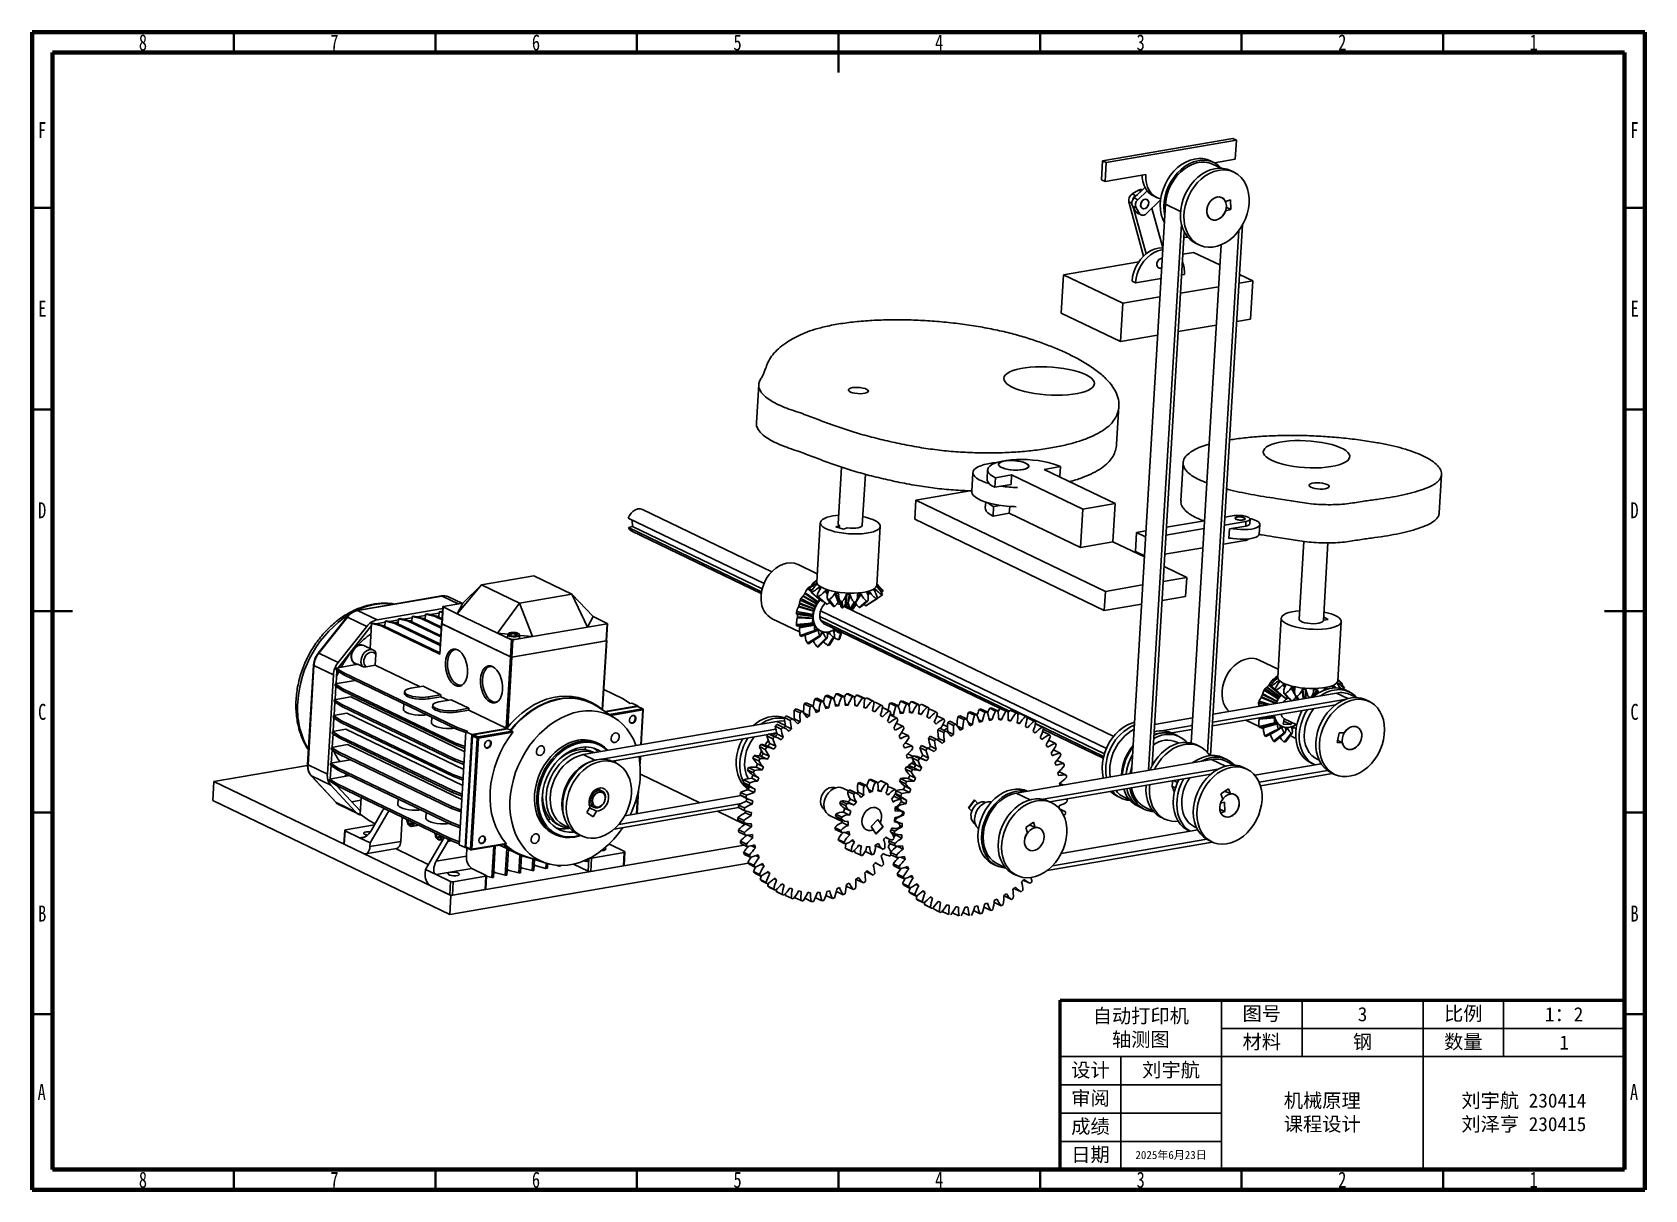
# Model space of a CAD drawing. Header units: millimetres. Extents: x 15 to 415, y 5 to 292.
import ezdxf

# ---------------------------------------------------------------- set-up
doc = ezdxf.new("R2010")
doc.units = ezdxf.units.MM
doc.layers.get('Defpoints').update_dxf_attribs({"lineweight": 50})
doc.styles.add('SLDTEXTSTYLE0', font='TXT', dxfattribs={"width": 0.75})

msp = doc.modelspace()

# ---------------------------------------------------------------- texts
at = {"color": 7, "linetype": 'Continuous', "lineweight": 0, "char_height": 3.97, "attachment_point": 2, "style": 'SLDTEXTSTYLE0'}
for s, insert in [('8', (42.46, 291.47)), ('7', (89.96, 291.47)), ('6', (139.96, 291.47)), ('5', (189.96, 291.47)), ('4', (239.96, 291.47)), ('3', (289.96, 291.47)), ('2', (339.96, 291.47)), ('1', (387.46, 291.47)), ('F', (17.46, 269.72)), ('F', (412.46, 269.72)), ('E', (17.51, 225.47)), ('E', (412.51, 225.47)), ('D', (17.45, 175.47)), ('D', (412.45, 175.47)), ('C', (17.46, 125.47)), ('C', (412.46, 125.47)), ('B', (17.47, 75.47)), ('B', (412.47, 75.47)), ('A', (17.34, 31.22)), ('8', (42.46, 9.47)), ('7', (89.96, 9.47)), ('6', (139.96, 9.47)), ('5', (189.96, 9.47)), ('4', (239.96, 9.47)), ('3', (289.96, 9.47)), ('2', (339.96, 9.47)), ('1', (387.46, 9.47))]:
    msp.add_mtext(s, dxfattribs=dict(at, insert=insert))

# ---------------------------------------------------------------- blocks, each defined once
blk = doc.blocks.new('新标题栏')
for p, q in [((310, 52), (310, 10)), ((330, 52), (330, 38)), ((360, 52), (360, 10)), ((380, 52), (380, 38)), ((310, 45), (410, 45)), ((270, 38), (410, 38)), ((285, 38), (285, 10)), ((270, 31), (310, 31)), ((270, 24), (310, 24)), ((270, 17), (310, 17))]:
    blk.add_line(p, q)
at = {"layer": 'Defpoints'}
for p, q in [((270, 10), (270, 52)), ((270, 52), (410, 52)), ((410, 10), (410, 52)), ((410, 52), (410, 10)), ((270, 10), (410, 10)), ((410, 10), (270, 10))]:
    blk.add_line(p, q, dxfattribs=at)
at = {"attachment_point": 5}
for s, width, heights, insert, char_height in [('{\\fFangSong|b0|i0|c134|p49;自动打印机\\P轴测图}', 40, [0], (290, 45), 3.5), ('{\\fFangSong|b0|i0|c134|p49;图号}', 20, [0], (320, 48.5), 3.5), ('{\\fFangSong|b0|i0|c134|p49;3}', 30, [0], (345, 48.5), 3.5), ('{\\fFangSong|b0|i0|c134|p49;比例}', 20, [6.33], (370, 48.5), 3.5), ('{\\fFangSong|b0|i0|c134|p49;1：2}', 30, [0], (395, 48.5), 3.5), ('{\\fFangSong|b0|i0|c134|p49;材料}', 20, [0], (320, 41.5), 3.5), ('{\\fFangSong|b0|i0|c134|p49;钢}', 30, [0], (345, 41.5), 3.5), ('{\\fFangSong|b0|i0|c134|p49;数量}', 20, [0], (370, 41.5), 3.5), ('{\\fFangSong|b0|i0|c134|p49;1}', 30, [0], (395, 41.5), 3.5), ('{\\fFangSong|b0|i0|c134|p49;设计}', 15, [0], (277.5, 34.5), 3.5), ('{\\fFangSong|b0|i0|c134|p49;刘宇航}', 25, [0], (297.5, 34.5), 3.5), ('{\\fFangSong|b0|i0|c134|p49;审阅}', 15, [0], (277.5, 27.5), 3.5), ('{\\fFangSong|b0|i0|c134|p49;机械原理\\P课程设计}', 50, [0], (335, 24), 3.5), ('{\\fFangSong|b0|i0|c134|p49;刘宇航 230414\\P刘泽亨 230415}', 50, [0], (385, 24), 3.5), ('{\\fFangSong|b0|i0|c134|p49;成绩}', 15, [0], (277.5, 20.5), 3.5), ('{\\fFangSong|b0|i0|c134|p49;日期}', 15, [0], (277.5, 13.5), 3.5), ('{\\fFangSong|b0|i0|c134|p49;2025年6月23日}', 25, [0], (297.5, 13.5), 2)]:
    blk.add_mtext_dynamic_manual_height_columns(s, width=width, gutter_width=17.5, heights=heights, dxfattribs=dict(at, insert=insert, char_height=char_height))
blk = doc.blocks.new('新标题框')
at = {"color": 7, "linetype": 'Continuous', "lineweight": 35}
blk.add_line((410, 48.5), (415, 48.5), dxfattribs=at)
blk.add_blockref('新标题栏', (0, 0))
at = {"color": 7, "linetype": 'Continuous', "lineweight": 0, "insert": (412.34, 31.22), "char_height": 3.97, "attachment_point": 2, "style": 'SLDTEXTSTYLE0'}
blk.add_mtext('A', dxfattribs=at)

# ---------------------------------------------------------------- linework, layer by layer
at = {"color": 7, "linetype": 'Continuous', "lineweight": 70}
for p, q in [((15, 5), (15, 292)), ((15, 292), (415, 292)), ((415, 292), (415, 5)), ((20, 10), (20, 287)), ((20, 287), (410, 287)), ((410, 287), (410, 10)), ((410, 10), (20, 10)), ((415, 5), (15, 5))]:
    msp.add_line(p, q, dxfattribs=at)
at = {"color": 7, "linetype": 'Continuous', "lineweight": 35}
for p, q in [((65, 287), (65, 292)), ((115, 287), (115, 292)), ((165, 287), (165, 292)), ((215, 292), (215, 282)), ((215, 287), (215, 292)), ((265, 287), (265, 292)), ((315, 287), (315, 292)), ((365, 287), (365, 292)), ((20, 248.5), (15, 248.5)), ((410, 248.5), (415, 248.5)), ((20, 198.5), (15, 198.5)), ((410, 198.5), (415, 198.5)), ((15, 148.5), (25, 148.5)), ((20, 148.5), (15, 148.5)), ((415, 148.5), (405, 148.5)), ((410, 148.5), (415, 148.5)), ((20, 98.5), (15, 98.5)), ((410, 98.5), (415, 98.5)), ((20, 48.5), (15, 48.5)), ((65, 10), (65, 5)), ((115, 10), (115, 5)), ((165, 10), (165, 5)), ((215, 5), (215, 10)), ((215, 10), (215, 5)), ((265, 10), (265, 5)), ((315, 10), (315, 5)), ((365, 10), (365, 5))]:
    msp.add_line(p, q, dxfattribs=at)
at = {"color": 7, "linetype": 'Continuous', "lineweight": 25}
for p, q in [((280.52, 260.13), (312.81, 265.69)), ((313.69, 265.26), (281.4, 259.71)), ((312.81, 265.69), (313.69, 265.26)), ((313.4, 260.52), (313.69, 265.26)), ((280.24, 255.39), (280.52, 260.13)), ((281.4, 259.71), (280.52, 260.13)), ((308.13, 259.7), (307.25, 260.13)), ((313.4, 260.52), (308.27, 259.63)), ((281.12, 254.96), (281.4, 259.71)), ((291.21, 256.7), (281.12, 254.96)), ((309.89, 258.3), (307.91, 259.25)), ((313.12, 257.3), (312.24, 257.72)), ((281.12, 254.96), (280.24, 255.39)), ((287.85, 251.9), (289.4, 252.82)), ((288.34, 250.91), (291.03, 253.48)), ((289.22, 250.49), (291.54, 252.7)), ((289.4, 252.82), (290.02, 252.52)), ((290.42, 252.9), (290.39, 252.92)), ((290.69, 236.52), (287.03, 249.95)), ((287.03, 249.95), (287.75, 249.6)), ((296.12, 249.37), (287.65, 108.27)), ((287.85, 251.9), (288.73, 251.48)), ((288.81, 248.46), (287.93, 248.88)), ((288.77, 247.49), (287.93, 248.88)), ((291.31, 237.06), (288.21, 248.41)), ((288.34, 250.91), (289.22, 250.49)), ((288.73, 251.48), (289.25, 251.79)), ((289.65, 247.07), (288.81, 248.46)), ((294.9, 250.44), (291.31, 247.01)), ((292.73, 248.37), (295.42, 238.52)), ((293.13, 251.41), (294.01, 250.98)), ((299.85, 247.58), (296.12, 249.37)), ((312.28, 250.43), (310.97, 250.06)), ((311.01, 247.73), (312.32, 248.09)), ((311.2, 248.63), (312.32, 248.09)), ((312.32, 248.09), (312.28, 250.43)), ((288.77, 247.49), (289.65, 247.07)), ((289.15, 247.13), (290.04, 246.7)), ((300.06, 244.43), (291.92, 109)), ((307.32, 112.67), (315.22, 244.25)), ((300.74, 242.53), (292.79, 110.17)), ((306.56, 113.37), (314.34, 242.89)), ((300.41, 236.97), (303.1, 237.43)), ((302.48, 115.79), (309.9, 239.29)), ((303.1, 237.43), (309.6, 234.31)), ((303.57, 239.7), (304.45, 239.28)), ((270.81, 231.88), (289.48, 235.09)), ((294.9, 233.52), (295.18, 233.61)), ((270.24, 222.39), (270.81, 231.88)), ((285.51, 224.81), (270.81, 231.88)), ((288.69, 229.87), (287.81, 230.29)), ((288.69, 229.87), (295.02, 230.96)), ((309.27, 228.9), (299.83, 227.27)), ((300.1, 231.83), (300.8, 231.95)), ((317.79, 230.36), (314.36, 229.77)), ((314.49, 231.95), (317.79, 230.36)), ((317.22, 220.87), (317.79, 230.36)), ((284.94, 215.32), (285.51, 224.81)), ((294.74, 226.4), (285.51, 224.81)), ((284.94, 215.32), (270.24, 222.39)), ((317.22, 220.87), (313.79, 220.28)), ((294.17, 216.91), (284.94, 215.32)), ((308.7, 219.41), (299.26, 217.78)), ((195.21, 204.65), (194.64, 195.16)), ((283.98, 189.79), (284.55, 199.28)), ((215.77, 184.17), (214.92, 170.13)), ((270.05, 184.32), (266.01, 183.62)), ((270.05, 184.32), (269.91, 181.94)), ((300.48, 185.3), (299.91, 175.8)), ((220.91, 169.77), (221.67, 182.41)), ((248.33, 182.85), (248.04, 178.1)), ((251.99, 183.53), (251.85, 181.15)), ((253.91, 181.54), (253.76, 179.17)), ((257.94, 182.23), (253.91, 181.54)), ((257.94, 182.23), (257.8, 179.86)), ((275.57, 173.75), (257.94, 182.23)), ((266.01, 183.62), (283.64, 175.14)), ((269.91, 181.94), (269.61, 181.89)), ((364.02, 172.86), (364.59, 182.35)), ((248.06, 178.37), (234.2, 175.98)), ((257.8, 179.86), (253.76, 179.17)), ((198.44, 158.23), (166.37, 173.66)), ((234.2, 175.98), (233.92, 171.24)), ((234.2, 175.98), (281.21, 153.36)), ((251.51, 175.51), (251.42, 174.04)), ((253.34, 172.05), (253.48, 174.42)), ((257.37, 172.74), (253.34, 172.05)), ((255.09, 174.7), (253.48, 174.42)), ((257.37, 172.74), (257.47, 174.44)), ((275, 164.26), (257.37, 172.74)), ((275, 164.26), (275.57, 173.75)), ((283.64, 175.14), (275.57, 173.75)), ((283.07, 165.65), (283.64, 175.14)), ((310.87, 171.75), (313.14, 172.14)), ((162.84, 171.5), (196.52, 155.3)), ((162.89, 169.17), (163.88, 169.45)), ((162.89, 169.17), (195.91, 153.29)), ((163.77, 168.26), (195.84, 152.82)), ((163.88, 169.45), (163.85, 171.02)), ((163.88, 169.45), (196.06, 153.97)), ((210.48, 170.39), (209.6, 155.73)), ((214.31, 169.4), (215.22, 169.69)), ((216.24, 168.8), (214.31, 169.4)), ((215.22, 169.69), (215.19, 169.12)), ((217.14, 169.09), (216.24, 168.8)), ((224.47, 154.84), (225.35, 169.5)), ((233.92, 171.24), (280.93, 148.62)), ((288.93, 167.98), (291.26, 168.38)), ((305.67, 168.94), (296.23, 167.31)), ((296.34, 169.25), (305.79, 170.87)), ((316.08, 170.73), (310.75, 169.81)), ((311.83, 166.47), (311.98, 168.85)), ((311.98, 168.85), (316.01, 169.54)), ((316.01, 169.54), (316.08, 170.73)), ((317.04, 170.1), (317.11, 171.28)), ((319.39, 167.57), (319.53, 169.95)), ((283.07, 165.65), (275, 164.26)), ((290.87, 161.9), (283.07, 165.65)), ((288.65, 163.23), (288.93, 167.98)), ((291.17, 166.9), (288.93, 167.98)), ((305.38, 164.19), (295.94, 162.57)), ((315.8, 165.98), (310.47, 165.06)), ((311.83, 166.47), (312.37, 166.57)), ((315.82, 166.31), (315.8, 165.98)), ((330.43, 165.75), (329.28, 146.47)), ((335.27, 146.11), (336.42, 165.38)), ((290.88, 162.15), (288.65, 163.23)), ((139.42, 157.2), (126.45, 154.97)), ((148.87, 152.65), (139.42, 157.2)), ((209.72, 157.74), (205.03, 160)), ((209.62, 156.11), (208.71, 155.39)), ((209.59, 156.08), (209.62, 156.1)), ((209.59, 156.08), (209.6, 156.06)), ((295.54, 155.83), (301.39, 156.83)), ((301.39, 156.83), (295.76, 159.54)), ((301.39, 156.83), (301.11, 152.09)), ((116.53, 152.22), (95.6, 148.62)), ((116.65, 152.2), (95.72, 148.6)), ((120.67, 150.26), (116.65, 152.2)), ((126.45, 154.97), (120.43, 147.83)), ((121.8, 150.46), (126.45, 154.97)), ((126.45, 154.97), (135.9, 150.42)), ((135.9, 150.42), (148.87, 152.65)), ((152.77, 144.49), (148.87, 152.65)), ((148.87, 152.65), (154.13, 147.12)), ((206.17, 152.15), (209.61, 150.18)), ((206.27, 152.29), (209.67, 150.27)), ((209.91, 150.62), (206.62, 152.82)), ((209.98, 150.74), (206.73, 153)), ((207.32, 154.05), (208.2, 153.3)), ((207.75, 154.19), (207.58, 154.34)), ((208.37, 153.61), (207.75, 154.18)), ((208.54, 155.06), (208.44, 155.17)), ((209.27, 155.21), (209.48, 154.96)), ((210.01, 154.31), (210.39, 153.84)), ((210.2, 154.38), (210.5, 154)), ((210.54, 154.15), (210.51, 154.19)), ((211.69, 153.51), (212.27, 152.62)), ((211.91, 153.6), (212.34, 152.9)), ((212.48, 153.3), (212.4, 153.44)), ((214.08, 152.89), (214.89, 150.67)), ((214.31, 153.01), (215.04, 150.75)), ((215.03, 152.39), (214.91, 152.92)), ((216.88, 152.56), (216.75, 150.45)), ((217.07, 152.7), (216.88, 150.55)), ((217.3, 150.53), (217.7, 152.68)), ((217.43, 150.43), (217.9, 152.52)), ((219.25, 150.5), (220.62, 152.64)), ((219.57, 151.37), (220.41, 152.77)), ((219.83, 152.72), (219.7, 152.45)), ((222.21, 153.06), (222.14, 152.96)), ((222.21, 152.67), (222.66, 153.17)), ((222.28, 152.44), (222.87, 153.06)), ((223.87, 153.56), (224.15, 153.83)), ((223.95, 153.4), (224.32, 153.75)), ((224.52, 155.18), (224.5, 155.21)), ((224.64, 154.46), (224.78, 154.6)), ((226.07, 153.46), (225.61, 153.11)), ((281.21, 153.36), (280.93, 148.62)), ((281.21, 153.36), (290.45, 154.95)), ((295.25, 151.08), (301.11, 152.09)), ((95.72, 148.6), (100.52, 146.29)), ((116.83, 149.1), (100.52, 146.29)), ((115.84, 146.98), (115.92, 148.31)), ((116.33, 148.38), (115.92, 148.31)), ((116.77, 148.1), (115.92, 148.31)), ((116.33, 148.38), (116.78, 148.27)), ((116.86, 149.57), (116.61, 145.35)), ((116.91, 149.52), (116.66, 145.3)), ((116.91, 149.52), (120.43, 147.83)), ((116.96, 149.63), (121.8, 150.46)), ((121.56, 150.42), (118.28, 151.99)), ((121.8, 150.46), (120.43, 147.83)), ((135.9, 150.42), (130.39, 143.04)), ((139.09, 142.14), (135.9, 150.42)), ((205.08, 149.52), (208.88, 148.42)), ((205.15, 149.72), (208.92, 148.55)), ((209.05, 148.95), (205.33, 150.31)), ((209.08, 149.06), (205.38, 150.48)), ((210.52, 148.56), (281.45, 114.43)), ((211.21, 150.92), (211.02, 150.82)), ((211.51, 150.66), (211.55, 150.16)), ((215.54, 150.01), (214.73, 150.4)), ((215.1, 151.74), (215.57, 149.88)), ((283.27, 117.42), (216.37, 149.61)), ((216.87, 150.11), (216.86, 150.06)), ((216.92, 149.68), (216.99, 150.19)), ((217.05, 149.57), (217.16, 150.23)), ((218.24, 148.71), (218.41, 148.8)), ((218.39, 149.32), (218.33, 149.22)), ((218.39, 149.31), (219.34, 150.87)), ((280.93, 148.62), (290.17, 150.21)), ((93.05, 147), (85.96, 138.08)), ((93.17, 146.97), (86.09, 138.05)), ((99.16, 144.9), (90.85, 134.44)), ((97.98, 144.66), (90.89, 135.74)), ((97.98, 144.66), (93.17, 146.97)), ((99.19, 145.44), (98.81, 139.19)), ((99.6, 145.51), (99.19, 145.44)), ((99.19, 145.44), (101.57, 144.84)), ((99.6, 145.51), (101.98, 144.91)), ((102.52, 145.69), (100.34, 145.32)), ((101.98, 144.91), (101.57, 144.84)), ((101.57, 144.84), (116.14, 137.83)), ((101.98, 144.91), (116.1, 138.11)), ((102.45, 144.68), (102.53, 146.01)), ((102.94, 146.08), (102.53, 146.01)), ((104.92, 145.41), (102.53, 146.01)), ((102.94, 146.08), (105.33, 145.48)), ((105.86, 146.27), (103.69, 145.9)), ((104.91, 145.59), (105.83, 145.8)), ((105.33, 145.48), (104.92, 145.41)), ((104.92, 145.41), (116.22, 139.98)), ((105.33, 145.48), (116.23, 140.24)), ((105.8, 145.26), (105.88, 146.59)), ((106.29, 146.66), (105.88, 146.59)), ((108.26, 145.99), (105.88, 146.59)), ((106.29, 146.66), (108.67, 146.06)), ((109.21, 146.84), (107.03, 146.47)), ((108.67, 146.06), (108.26, 145.99)), ((108.26, 145.99), (116.34, 142.1)), ((108.59, 146.08), (109.16, 146.07)), ((108.67, 146.06), (116.36, 142.36)), ((109.15, 145.83), (109.23, 147.16)), ((109.63, 147.23), (109.23, 147.16)), ((111.61, 146.57), (109.23, 147.16)), ((109.63, 147.23), (112.02, 146.64)), ((112.55, 147.42), (110.38, 147.05)), ((112.02, 146.64), (111.61, 146.57)), ((111.61, 146.57), (116.47, 144.23)), ((112.02, 146.64), (116.49, 144.49)), ((112.49, 146.41), (112.57, 147.74)), ((112.98, 147.81), (112.57, 147.74)), ((114.95, 147.14), (112.57, 147.74)), ((112.98, 147.81), (115.36, 147.21)), ((115.9, 148), (113.73, 147.62)), ((115.36, 147.21), (114.95, 147.14)), ((114.95, 147.14), (116.67, 146.32)), ((115.36, 147.21), (116.68, 146.58)), ((116.54, 145.35), (116.09, 137.88)), ((116.59, 145.3), (116.14, 137.83)), ((116.59, 145.3), (133.64, 137.1)), ((116.66, 145.3), (133.65, 137.12)), ((120.43, 147.83), (130.39, 143.04)), ((139.09, 142.14), (152.77, 144.49)), ((152.77, 144.49), (154.13, 147.12)), ((157.6, 145.32), (152.77, 144.49)), ((157.65, 145.43), (154.13, 147.12)), ((157.34, 141.1), (157.6, 145.32)), ((157.45, 141.15), (157.7, 145.38)), ((198.57, 146.57), (205.35, 143.31)), ((204.67, 147.67), (208.62, 147.19)), ((204.72, 144.77), (208.67, 145.26)), ((204.79, 146.79), (208.69, 146.6)), ((204.81, 147.62), (204.81, 147.65)), ((208.7, 147.15), (204.81, 147.62)), ((204.81, 147.02), (208.7, 146.76)), ((205.31, 144.58), (209.03, 145.12)), ((205.36, 144.33), (209.06, 144.96)), ((208.91, 145.46), (208.84, 145.46)), ((209.65, 144.11), (209.58, 144.09)), ((210.34, 147.1), (280.96, 113.12)), ((210.57, 146.24), (257.39, 123.7)), ((211.45, 145.32), (255.07, 124.33)), ((324.84, 146.74), (323.95, 132.07)), ((336.47, 146.39), (335.27, 146.23)), ((335.32, 147.05), (336.47, 146.39)), ((338.83, 131.18), (339.71, 145.84)), ((132.97, 142.77), (130.39, 143.04)), ((130.39, 143.04), (133.91, 141.34)), ((132.94, 142.65), (132.9, 142.02)), ((133.65, 137.12), (133.91, 141.34)), ((133.91, 143.14), (133.92, 143.17)), ((133.99, 137.06), (157.41, 141.09)), ((134.25, 141.31), (134, 137.08)), ((134, 137.08), (157.34, 141.1)), ((134.18, 142.89), (134.17, 143.08)), ((134.25, 141.31), (139.09, 142.14)), ((134.49, 142.92), (134.51, 143.14)), ((134.7, 142.75), (134.76, 143.02)), ((135.27, 142.99), (135.28, 143.03)), ((135.89, 141.84), (135.93, 142.47)), ((135.93, 142.49), (135.93, 142.47)), ((139.09, 142.14), (135.93, 142.46)), ((156.39, 124.05), (157.41, 141.09)), ((156.48, 123.96), (157.52, 141.15)), ((157.47, 141.2), (157.45, 141.21)), ((205.67, 142.18), (205.65, 142.16)), ((205.67, 142.17), (209.27, 143.52)), ((206.69, 142.48), (209.95, 143.73)), ((209.48, 143.74), (209.88, 143.88)), ((210.71, 142.75), (211.24, 143.07)), ((210.74, 142.97), (211.12, 143.19)), ((210.82, 143.29), (210.75, 143.25)), ((212.26, 143.1), (212.2, 143.05)), ((212.22, 142.85), (212.6, 143.14)), ((212.26, 142.66), (212.75, 143.07)), ((213.78, 143.56), (213.74, 143.53)), ((213.75, 143.39), (214.11, 143.75)), ((213.82, 143.22), (214.27, 143.73)), ((215.73, 143.16), (215.72, 143.26)), ((86.09, 138.05), (90.89, 135.74)), ((99.64, 138.79), (97.29, 139.92)), ((100.24, 137.75), (100.07, 137.93)), ((100.24, 137.75), (100.08, 135.07)), ((120.2, 138.99), (119.89, 138.94)), ((132.58, 119.43), (133.64, 137.1)), ((133.99, 137.06), (132.94, 119.63)), ((324.08, 134.09), (319.38, 136.34)), ((84.79, 135.06), (83.31, 110.45)), ((84.89, 134.97), (83.41, 110.35)), ((89.69, 132.65), (84.89, 134.97)), ((89.69, 132.65), (88.21, 108.04)), ((90.56, 133.76), (90.36, 130.47)), ((90.4, 134.36), (90.37, 133.88)), ((92.26, 132.67), (90.37, 133.88)), ((95.76, 135.29), (90.4, 134.36)), ((90.4, 134.36), (92.29, 133.16)), ((92.29, 133.16), (92.26, 132.67)), ((92.26, 132.67), (120.21, 119.23)), ((92.29, 133.16), (120.24, 119.71)), ((94.62, 135.79), (94.81, 135.59)), ((94.68, 135.74), (94.87, 135.54)), ((94.68, 135.74), (95.66, 135.27)), ((94.87, 135.54), (95.49, 135.24)), ((96.94, 134.72), (95.76, 135.29)), ((97.63, 134.86), (97.8, 134.68)), ((100.08, 135.07), (97.8, 134.68)), ((100.08, 135.07), (111.19, 129.72)), ((128.88, 134.82), (128.56, 134.76)), ((90.32, 129.83), (90.12, 126.53)), ((90.16, 130.43), (90.13, 129.95)), ((92.03, 128.74), (90.13, 129.95)), ((90.16, 130.43), (95.14, 131.29)), ((90.16, 130.43), (92.06, 129.22)), ((92.06, 129.22), (92.03, 128.74)), ((92.03, 128.74), (119.97, 115.29)), ((92.06, 129.22), (120, 115.77)), ((107.38, 128.49), (107.35, 128.02)), ((108.92, 129.33), (111.94, 129.85)), ((116.35, 127.73), (111.94, 129.85)), ((121.41, 130.11), (121.72, 130.17)), ((156.79, 129.01), (161.4, 126.79)), ((338.51, 128.15), (307.93, 122.89)), ((324.4, 127.22), (321.18, 129.55)), ((321.32, 129.63), (324.49, 127.28)), ((324.76, 127.59), (321.72, 130.1)), ((322.24, 129.95), (321.86, 130.27)), ((322.62, 130.6), (322.25, 130.97)), ((323.29, 129.03), (322.26, 129.92)), ((322.59, 131.31), (322.66, 131.4)), ((323.63, 131.94), (323.73, 131.81)), ((323.92, 131.04), (324.22, 130.67)), ((324.09, 131.1), (324.32, 130.82)), ((325.21, 130.18), (325.69, 129.53)), ((325.43, 130.26), (325.8, 129.74)), ((325.9, 130), (325.84, 130.09)), ((327.33, 129.47), (328.5, 127.18)), ((327.56, 129.58), (328.15, 128.33)), ((328.22, 129.2), (328.12, 129.46)), ((330, 129.01), (330.28, 126.87)), ((330.21, 129.14), (330.42, 126.96)), ((330.84, 126.92), (330.84, 129.09)), ((330.96, 126.85), (331.01, 128.92)), ((333.02, 129.02), (332.8, 128.37)), ((332.88, 127.3), (333.63, 129.04)), ((333.21, 127.56), (333.84, 128.89)), ((335.61, 129.22), (335.5, 129.08)), ((335.55, 128.83), (335.51, 129.05)), ((335.9, 129.03), (336.12, 129.31)), ((336.31, 129.16), (336.33, 129.19)), ((337.62, 129.72), (337.58, 129.68)), ((337.7, 129.33), (337.6, 129.54)), ((337.62, 129.51), (337.97, 129.86)), ((337.8, 129.42), (338.16, 129.77)), ((338.16, 129.77), (338.46, 129.42)), ((341.37, 126.77), (338.51, 128.15)), ((338.82, 130.33), (339.06, 130.56)), ((339.91, 130.49), (338.85, 131.57)), ((338.91, 131.43), (338.93, 131.46)), ((339.99, 130.41), (339.85, 130.29)), ((340.47, 129.34), (340.12, 129.09)), ((341.72, 128.43), (340.84, 128.85)), ((89.92, 126.5), (89.89, 126.02)), ((91.79, 124.81), (89.89, 126.02)), ((90.08, 125.89), (89.89, 122.6)), ((89.92, 126.5), (94.03, 127.2)), ((89.92, 126.5), (91.82, 125.29)), ((91.82, 125.29), (91.79, 124.81)), ((91.79, 124.81), (119.74, 111.36)), ((91.82, 125.29), (119.77, 111.84)), ((94.03, 127.2), (122.29, 113.61)), ((107.2, 125.49), (107.11, 124.09)), ((113.29, 126.73), (116.32, 127.25)), ((113.29, 126.73), (113.32, 127.21)), ((116.35, 127.73), (113.32, 127.21)), ((114.33, 125.15), (114.3, 124.67)), ((115.87, 125.98), (118.9, 126.5)), ((116.32, 127.25), (116.35, 127.73)), ((116.32, 127.25), (118.15, 126.38)), ((118.9, 126.5), (123.3, 124.38)), ((123.3, 124.38), (120.28, 123.86)), ((123.28, 123.91), (123.3, 124.38)), ((130.08, 125.94), (130.4, 125.99)), ((153.73, 125.79), (152.85, 126.21)), ((159.69, 121.83), (155.07, 124.88)), ((165.22, 124.95), (157.08, 123.55)), ((165.11, 124.85), (157.18, 123.49)), ((165.17, 124.85), (157.2, 123.48)), ((158.12, 122.87), (166.34, 124.28)), ((161.4, 126.79), (163.3, 125.58)), ((163.3, 125.58), (163.75, 125.66)), ((163.75, 125.66), (165.22, 124.95)), ((166.34, 124.28), (165.17, 124.85)), ((165.22, 124.85), (165.22, 124.95)), ((166.44, 124.27), (165.26, 124.83)), ((166.06, 115.36), (166.58, 124.03)), ((204.48, 124.28), (205.95, 123.57)), ((207.98, 124.77), (206.51, 125.48)), ((207.02, 125.75), (208.49, 125.04)), ((209.06, 124.2), (210.16, 123.67)), ((210.58, 125.96), (209.11, 126.67)), ((209.63, 126.86), (211.1, 126.15)), ((211.67, 124.94), (212.57, 124.51)), ((213.21, 126.78), (211.74, 127.49)), ((212.27, 127.61), (213.74, 126.9)), ((214.21, 125.38), (214.99, 125)), ((215.85, 127.23), (214.38, 127.93)), ((214.9, 127.98), (216.37, 127.27)), ((216.67, 125.49), (217.37, 125.15)), ((218.44, 127.29), (216.97, 127.99)), ((217.47, 127.96), (218.94, 127.25)), ((219.04, 125.25), (219.68, 124.94)), ((220.94, 126.96), (219.47, 127.67)), ((219.96, 127.56), (221.43, 126.85)), ((221.29, 124.68), (221.9, 124.39)), ((223.33, 126.26), (221.86, 126.96)), ((222.32, 126.78), (223.79, 126.07)), ((225.55, 125.18), (224.09, 125.89)), ((225.92, 124.6), (227.03, 124.07)), ((227.59, 123.76), (226.12, 124.46)), ((227.09, 124), (227.03, 124.07)), ((229.21, 124.91), (227.74, 125.61)), ((228.24, 125.75), (229.71, 125.05)), ((231.89, 125.42), (230.42, 126.13)), ((230.92, 126.16), (232.38, 125.45)), ((234.5, 125.35), (233.03, 126.06)), ((233.5, 125.98), (234.97, 125.27)), ((236.95, 124.69), (235.48, 125.4)), ((235.91, 125.22), (237.38, 124.51)), ((239.16, 123.47), (237.69, 124.18)), ((251.36, 123.36), (249.89, 124.07)), ((250.41, 124.17), (251.88, 123.46)), ((253.98, 123.69), (252.51, 124.4)), ((253.03, 124.42), (254.5, 123.71)), ((256.55, 123.64), (255.08, 124.35)), ((255.58, 124.29), (257.05, 123.59)), ((338.34, 125.26), (307.76, 120)), ((340.98, 126.65), (307.82, 120.95)), ((319.23, 125.26), (320.29, 125.02)), ((320.01, 124.97), (319.29, 125.13)), ((321.98, 125.31), (319.32, 126.13)), ((319.81, 127.03), (323.45, 125.56)), ((319.9, 127.21), (323.54, 125.66)), ((323.71, 126.05), (320.16, 127.79)), ((323.76, 126.17), (320.23, 127.96)), ((328.4, 127.43), (328.87, 126.49)), ((328.64, 126.96), (328.4, 127.07)), ((328.52, 127.19), (328.5, 127.18)), ((329.14, 126.54), (328.8, 127.34)), ((330.28, 126.87), (330.22, 126.72)), ((330.87, 126.94), (330.91, 126.84)), ((331.76, 127.08), (331.74, 126.99)), ((332.16, 127.06), (332.16, 127.07)), ((332.4, 127.1), (332.71, 127.99)), ((343.48, 127.02), (342.09, 127.69)), ((346.72, 126.02), (345.83, 126.45)), ((89.85, 121.96), (89.65, 118.66)), ((89.69, 122.56), (89.66, 122.08)), ((91.55, 120.87), (89.66, 122.08)), ((89.69, 122.56), (93.07, 123.14)), ((89.69, 122.56), (91.58, 121.35)), ((91.58, 121.35), (91.55, 120.87)), ((91.55, 120.87), (119.5, 107.43)), ((91.58, 121.35), (119.53, 107.91)), ((93.07, 123.14), (122.03, 109.21)), ((114.15, 122.14), (114.07, 120.74)), ((120.25, 123.39), (123.28, 123.91)), ((120.25, 123.39), (120.28, 123.86)), ((123.28, 123.91), (132.58, 119.43)), ((199.71, 121.14), (151.69, 112.88)), ((166.47, 123.97), (158.52, 122.6)), ((165.96, 115.34), (166.47, 123.97)), ((201.83, 120.12), (199.71, 121.14)), ((199.75, 120.39), (201.22, 119.68)), ((199.88, 120.33), (199.75, 120.39)), ((201.34, 119.62), (199.88, 120.33)), ((203.04, 121.38), (201.57, 122.09)), ((202.04, 122.49), (203.51, 121.78)), ((205.45, 123.24), (203.98, 123.95)), ((204.04, 121.73), (205.51, 121.02)), ((206.33, 123.21), (207.8, 122.5)), ((223.48, 123.74), (223.4, 123.78)), ((227.85, 122.66), (227.79, 122.82)), ((227.85, 123.03), (228.69, 122.63)), ((229.41, 122), (227.94, 122.7)), ((229.5, 120.64), (229.28, 120.55)), ((230.97, 119.93), (229.5, 120.64)), ((230.22, 123.6), (231.04, 123.2)), ((232.64, 123.61), (233.35, 123.27)), ((234.89, 123.13), (235.53, 122.82)), ((241.05, 121.74), (239.58, 122.44)), ((242.02, 119.79), (241.08, 120.24)), ((243.55, 120.13), (242.08, 120.84)), ((242.58, 121.15), (244.05, 120.44)), ((246.1, 121.57), (244.63, 122.27)), ((245.15, 122.52), (246.62, 121.81)), ((247.2, 120.85), (248.24, 120.36)), ((248.72, 122.65), (247.25, 123.35)), ((247.77, 123.53), (249.24, 122.82)), ((249.79, 121.51), (250.65, 121.1)), ((252.31, 121.86), (253.06, 121.49)), ((254.74, 121.86), (255.43, 121.54)), ((257.08, 123.36), (257.12, 123.34)), ((257.08, 121.53), (257.72, 121.23)), ((259.02, 123.21), (257.56, 123.91)), ((258.03, 123.78), (259.5, 123.07)), ((259.29, 120.86), (259.89, 120.57)), ((259.5, 122.69), (259.51, 122.68)), ((261.37, 122.39), (259.9, 123.1)), ((260.35, 122.89), (261.82, 122.19)), ((263.54, 121.22), (262.07, 121.92)), ((263.88, 120.58), (280.77, 112.46)), ((265.52, 119.69), (264.05, 120.4)), ((302.85, 122.02), (293.41, 120.39)), ((302.73, 120.08), (295.13, 118.77)), ((316.03, 121.42), (319.34, 119.83)), ((319.35, 121.93), (319.33, 121.99)), ((319.35, 121.93), (323.17, 122.14)), ((319.36, 121.68), (323.18, 121.97)), ((319.56, 119.59), (323.31, 120.58)), ((320.3, 119.77), (323.81, 120.7)), ((320.38, 119.53), (323.86, 120.54)), ((321.75, 122.41), (322.96, 122.43)), ((322.44, 122.53), (322.82, 122.53)), ((323.1, 122.51), (323.03, 122.51)), ((323.62, 120.99), (323.55, 120.97)), ((325.56, 121.8), (325.27, 120.44)), ((325.27, 120.44), (327.23, 120.34)), ((327.23, 120.34), (325.44, 121.2)), ((325.56, 121.78), (328.69, 120.27)), ((327.23, 120.34), (327.35, 120.92)), ((89.61, 118.03), (89.41, 114.73)), ((89.45, 118.63), (89.42, 118.15)), ((91.32, 116.94), (89.42, 118.15)), ((89.45, 118.63), (92.79, 119.2)), ((89.45, 118.63), (91.35, 117.42)), ((91.35, 117.42), (91.32, 116.94)), ((91.32, 116.94), (119.27, 103.49)), ((91.35, 117.42), (119.29, 103.97)), ((92.79, 119.2), (121.79, 105.25)), ((120.24, 119.71), (120.21, 119.23)), ((122.58, 118.34), (120.21, 119.23)), ((120.24, 119.71), (123.04, 118.66)), ((122.59, 118.58), (120.91, 90.56)), ((122.38, 89.85), (124.06, 117.87)), ((124.14, 117.61), (122.49, 90.07)), ((124.19, 117.56), (122.54, 90.02)), ((123.04, 118.66), (122.59, 118.58)), ((122.59, 118.58), (124.06, 117.87)), ((123.71, 89.45), (125.37, 117)), ((124.06, 117.87), (132.73, 119.36)), ((125.72, 116.96), (124.06, 89.42)), ((125.37, 117), (124.19, 117.56)), ((132.8, 119.3), (124.35, 117.84)), ((132.87, 119.29), (124.41, 117.83)), ((124.41, 117.83), (125.58, 117.27)), ((125.58, 117.27), (134.05, 118.73)), ((134.23, 118.43), (125.72, 116.96)), ((133.61, 118.94), (132.87, 119.29)), ((134.05, 118.73), (133.61, 118.94)), ((134.3, 118.54), (134.23, 118.43)), ((199.45, 119.18), (156.32, 111.76)), ((197.54, 117.91), (158.84, 111.26)), ((198.7, 116.82), (197.23, 117.52)), ((197.63, 118.03), (199.1, 117.32)), ((199.53, 118.26), (197.84, 117.96)), ((200.13, 116.94), (198.66, 117.64)), ((200.78, 119.23), (199.31, 119.94)), ((199.84, 117.92), (201.31, 117.21)), ((201.87, 119.96), (203.34, 119.25)), ((232.27, 117.6), (230.8, 118.3)), ((238.8, 116.29), (237.33, 117)), ((237.77, 117.44), (239.24, 116.73)), ((241.1, 118.36), (239.63, 119.07)), ((239.86, 116.91), (241.33, 116.2)), ((240.11, 119.45), (241.58, 118.74)), ((242.07, 118.6), (243.54, 117.89)), ((244.51, 119.93), (245.86, 119.28)), ((265.8, 118.55), (265.57, 118.43)), ((267.27, 117.84), (265.8, 118.55)), ((265.83, 119.15), (280.66, 112.01)), ((267.29, 116.4), (267.06, 116.32)), ((268.75, 115.69), (267.29, 116.4)), ((293.35, 118.51), (293.3, 118.54)), ((302.68, 119.13), (297.65, 118.26)), ((298.69, 117.76), (297.81, 118.19)), ((299.58, 117.34), (298.69, 117.76)), ((319.56, 119.6), (319.44, 119.58)), ((319.74, 119.64), (320.39, 119.32)), ((320.3, 119.77), (320.29, 119.79)), ((324.45, 119.34), (325, 119.62)), ((324.52, 119.58), (324.9, 119.76)), ((324.62, 119.92), (324.55, 119.89)), ((325.97, 119.44), (325.9, 119.4)), ((325.92, 119.16), (326.3, 119.43)), ((325.93, 118.96), (326.43, 119.33)), ((327.48, 119.63), (327.43, 119.58)), ((327.45, 119.42), (327.82, 119.76)), ((327.51, 119.24), (327.98, 119.71)), ((328.43, 117.27), (328.3, 116.98)), ((339.19, 118.27), (338.73, 115.87)), ((338.83, 116.41), (340, 115.85)), ((340.46, 118.25), (339.19, 118.27)), ((89.21, 114.69), (89.18, 114.21)), ((91.08, 113), (89.18, 114.21)), ((89.38, 114.09), (89.18, 110.8)), ((89.21, 114.69), (93.19, 115.38)), ((89.21, 114.69), (91.11, 113.49)), ((91.11, 113.49), (91.08, 113)), ((91.08, 113), (119.03, 99.56)), ((91.11, 113.49), (119.06, 100.04)), ((93.19, 115.38), (121.58, 101.72)), ((120, 115.77), (119.97, 115.29)), ((122.34, 114.4), (119.97, 115.29)), ((120, 115.77), (122.37, 114.89)), ((146.27, 112.3), (146.92, 112.69)), ((146.92, 112.69), (146.93, 112.82)), ((146.92, 112.69), (146.93, 112.69)), ((147.55, 113.07), (147.56, 113.26)), ((154.55, 111.51), (151.69, 112.88)), ((152.2, 114.77), (152.16, 114.12)), ((154.47, 113.36), (154.01, 113.58)), ((155.68, 115.55), (155.09, 115.84)), ((165.71, 111.19), (165.78, 112.45)), ((165.77, 110.6), (165.88, 112.47)), ((195.23, 111.35), (193.76, 112.05)), ((194.06, 112.63), (195.53, 111.93)), ((196.84, 114.18), (195.37, 114.88)), ((195.73, 115.43), (197.2, 114.72)), ((195.91, 112.45), (197.38, 111.74)), ((196.34, 113.19), (197.81, 112.48)), ((196.78, 115.33), (196.72, 115.24)), ((197.49, 114.96), (198.96, 114.26)), ((197.99, 115.65), (199.46, 114.95)), ((233.27, 115.02), (231.8, 115.73)), ((233.53, 112.46), (232.49, 112.95)), ((234.74, 111.37), (233.27, 112.08)), ((233.63, 112.61), (235.1, 111.9)), ((236.66, 113.95), (235.19, 114.66)), ((236.8, 111.38), (235.33, 112.09)), ((235.6, 115.15), (237.07, 114.44)), ((235.88, 112.74), (237.35, 112.04)), ((237.83, 114.14), (236.36, 114.84)), ((237.79, 114.95), (239.26, 114.24)), ((269.96, 113.28), (268.5, 113.99)), ((299.44, 115.74), (298.92, 115.99)), ((304.57, 114.94), (303.69, 115.36)), ((311.33, 111.68), (310.45, 112.11)), ((338.73, 115.87), (340, 115.85)), ((60.08, 106.24), (83.31, 110.23)), ((83.41, 110.35), (88.21, 108.04)), ((89.14, 110.16), (88.94, 106.87)), ((88.98, 110.76), (88.95, 110.28)), ((90.85, 109.07), (88.95, 110.28)), ((88.98, 110.76), (93.96, 111.62)), ((88.98, 110.76), (90.87, 109.55)), ((90.87, 109.55), (90.85, 109.07)), ((90.85, 109.07), (118.79, 95.62)), ((90.87, 109.55), (118.82, 96.1)), ((92.94, 108.07), (92.89, 108)), ((93.04, 108.01), (93.01, 107.98)), ((119.77, 111.84), (119.74, 111.36)), ((122.1, 110.47), (119.74, 111.36)), ((119.77, 111.84), (122.13, 110.95)), ((159.89, 110.76), (159.01, 111.18)), ((165.85, 108.06), (180.63, 100.95)), ((193.88, 108.38), (192.41, 109.08)), ((192.66, 109.69), (194.13, 108.98)), ((194.56, 109.79), (196.03, 109.08)), ((194.92, 110.57), (196.39, 109.86)), ((233.05, 108.59), (231.58, 109.3)), ((231.9, 109.87), (233.36, 109.16)), ((233.72, 109.61), (232.86, 110.02)), ((234.13, 110.26), (233.11, 110.75)), ((233.72, 109.61), (235.19, 108.9)), ((234.17, 110.33), (235.64, 109.63)), ((307.53, 111.69), (259.11, 103.36)), ((309.13, 109.28), (265.74, 101.81)), ((307.34, 108.03), (267.45, 101.17)), ((270.88, 110.65), (269.41, 111.35)), ((271.48, 107.82), (270.01, 108.53)), ((286.47, 108.83), (286.35, 108.05)), ((287.35, 108.4), (287.32, 108.21)), ((310.98, 110.03), (307.53, 111.69)), ((313.09, 110.28), (311.11, 111.23)), ((316.32, 109.28), (315.44, 109.71)), ((318.28, 107.76), (334.73, 110.59)), ((319.35, 106.03), (336.29, 108.94)), ((319.67, 105.14), (337.58, 108.22)), ((332.17, 110.83), (333.05, 110.41)), ((333.7, 111.76), (334.21, 111.51)), ((337.16, 108.43), (338.04, 108)), ((59.8, 101.49), (60.08, 106.24)), ((118.85, 77.96), (60.08, 106.24)), ((84.2, 107.67), (90.35, 101.02)), ((89.06, 105.31), (84.26, 107.62)), ((84.26, 107.62), (90.41, 100.98)), ((88.74, 106.83), (88.71, 106.35)), ((90.61, 105.14), (88.71, 106.35)), ((88.74, 106.83), (93.73, 107.68)), ((88.74, 106.83), (90.64, 105.62)), ((88.94, 106.87), (88.95, 106.86)), ((89.06, 105.31), (95.21, 98.67)), ((90.46, 105.23), (96.39, 98.83)), ((90.64, 105.62), (90.61, 105.14)), ((90.61, 105.14), (118.56, 91.69)), ((90.64, 105.62), (118.59, 92.17)), ((93.01, 107.98), (92.7, 107.51)), ((93.01, 107.98), (93.65, 107.67)), ((119.53, 107.91), (119.5, 107.43)), ((121.87, 106.54), (119.5, 107.43)), ((119.53, 107.91), (121.9, 107.02)), ((154.97, 104.22), (154.82, 104.2)), ((154.97, 104.22), (154.98, 104.33)), ((155.27, 104.31), (155.28, 104.47)), ((156.35, 103.86), (155.28, 104.38)), ((165.03, 98.27), (165.37, 104.02)), ((192.82, 105.31), (191.35, 106.01)), ((191.54, 106.63), (193.01, 105.93)), ((192.66, 104.17), (194.12, 103.47)), ((192.82, 105.01), (194.29, 104.31)), ((193.47, 107.01), (194.94, 106.31)), ((193.76, 107.82), (195.23, 107.11)), ((217.44, 103.9), (216.06, 104.56)), ((217.65, 104.12), (219.12, 103.41)), ((221.36, 105.09), (219.89, 105.8)), ((220.28, 106), (221.75, 105.29)), ((222.45, 104.25), (223.44, 103.78)), ((224.17, 106.01), (222.71, 106.72)), ((223.1, 106.75), (224.57, 106.05)), ((224.81, 104.13), (225.54, 103.78)), ((226.87, 105.71), (225.4, 106.42)), ((225.75, 106.28), (227.22, 105.57)), ((229.07, 104.23), (227.6, 104.93)), ((231.62, 105.66), (230.15, 106.37)), ((230.41, 106.96), (231.88, 106.26)), ((231.14, 104.24), (232.61, 103.53)), ((231.45, 105.04), (232.92, 104.33)), ((232.31, 106.98), (233.77, 106.27)), ((232.69, 107.75), (234.16, 107.04)), ((270.72, 105.36), (270.29, 105.56)), ((291.3, 105.22), (291.22, 105.26)), ((297.82, 105.01), (298.59, 104.64)), ((298.05, 104.14), (298.4, 103.97)), ((298.08, 106.44), (299.08, 105.95)), ((311.77, 104.44), (309.87, 103.18)), ((312.21, 103.13), (311.77, 104.44)), ((118.56, 73.22), (59.8, 101.49)), ((90.41, 100.98), (95.21, 98.67)), ((91.18, 100.41), (95.98, 98.09)), ((94.2, 101.19), (96.56, 101.59)), ((96.6, 102.26), (96.35, 98.1)), ((105.78, 101.89), (105.69, 100.48)), ((119.06, 100.04), (119.03, 99.56)), ((119.06, 100.04), (121.42, 99.15)), ((119.29, 103.97), (119.27, 103.49)), ((121.63, 102.6), (119.27, 103.49)), ((119.29, 103.97), (121.66, 103.08)), ((141.51, 102.09), (141.55, 102.12)), ((141.55, 102.12), (141.52, 102.41)), ((141.53, 101.34), (141.64, 101.43)), ((141.55, 102.12), (141.59, 102.09)), ((153.22, 100.37), (154.4, 99.8)), ((160.48, 95.57), (190.97, 100.81)), ((162.02, 97.75), (190.88, 102.72)), ((164.93, 98.25), (165.24, 103.39)), ((190.23, 100.39), (191.7, 99.68)), ((192.07, 102.19), (190.6, 102.89)), ((190.73, 103.52), (192.2, 102.81)), ((191.31, 102.49), (192.78, 101.78)), ((192.12, 101.31), (193.59, 100.6)), ((216.83, 100.22), (215.36, 100.92)), ((215.59, 101.36), (217.06, 100.65)), ((218.52, 100.53), (217.05, 101.24)), ((218.79, 103.07), (217.32, 103.77)), ((217.97, 101.85), (219.44, 101.14)), ((219.59, 103.25), (218.12, 103.96)), ((219.84, 103.57), (221.31, 102.86)), ((230.49, 101.76), (229.02, 102.46)), ((230.48, 102.61), (229.11, 103.27)), ((229.31, 103.89), (230.68, 103.23)), ((229.65, 100.19), (229.78, 100.13)), ((230.47, 102.23), (231.94, 101.52)), ((230.56, 101.26), (231.71, 100.7)), ((247.23, 99.72), (248.72, 101.68)), ((248.82, 101.58), (247.33, 99.62)), ((248.72, 101.68), (249.6, 100.79)), ((249.6, 100.79), (248.82, 101.58)), ((262.56, 101.7), (259.11, 103.36)), ((267.9, 100.95), (267.02, 101.38)), ((271.51, 101.87), (271.72, 101.79)), ((271.72, 101.79), (271.54, 101.87)), ((284.15, 102.57), (285.03, 102.14)), ((285.83, 102.31), (287.22, 101.64)), ((289.14, 100.17), (290.02, 99.74)), ((310.75, 101.09), (309.76, 100.82)), ((309.87, 103.18), (310.3, 101.86)), ((310.8, 98.76), (310.75, 101.09)), ((310.81, 103.8), (312.21, 103.13)), ((98.66, 96.44), (96.35, 98.1)), ((98.66, 96.44), (100.07, 95.76)), ((98.82, 91.01), (103.44, 98.96)), ((99.16, 94.19), (102, 99.08)), ((106.43, 91.38), (106.78, 97.35)), ((108.42, 95.81), (108.2, 96.67)), ((109.34, 96.13), (109.03, 95.51)), ((109.26, 95.97), (109.2, 96.19)), ((112.73, 98.54), (112.65, 97.14)), ((118.82, 96.1), (118.79, 95.62)), ((118.82, 96.1), (121.19, 95.22)), ((121.39, 98.67), (119.03, 99.56)), ((143.47, 96.99), (143.01, 96.62)), ((153.39, 99.92), (152.58, 98.54)), ((152.58, 98.54), (154.16, 97.48)), ((153.25, 99.7), (154.97, 98.87)), ((154.16, 97.48), (154.97, 98.87)), ((159.35, 94.44), (190.21, 99.74)), ((185, 98.85), (191.79, 95.58)), ((190.05, 97.29), (191.52, 96.59)), ((191.52, 95.98), (190.05, 96.68)), ((191.64, 99.06), (190.17, 99.77)), ((191.89, 98.47), (193.35, 97.76)), ((212.41, 98.05), (212.8, 97.81)), ((212.8, 97.81), (215.91, 96.31)), ((215.73, 96.92), (214.26, 97.63)), ((214.36, 98.1), (215.83, 97.4)), ((214.84, 97.21), (216.31, 96.5)), ((215.91, 96.06), (217.38, 95.35)), ((216.27, 98.61), (217.74, 97.9)), ((216.46, 99.63), (217.93, 98.92)), ((224.76, 96.82), (223.08, 95.08)), ((224.76, 96.82), (223.08, 95.08)), ((226.04, 94.94), (224.76, 96.82)), ((225.32, 96), (224.76, 96.82)), ((225.96, 95.06), (225.32, 96)), ((229.45, 96.11), (228.86, 96.39)), ((228.88, 96.48), (229.23, 96.31)), ((229.11, 96.37), (228.88, 96.48)), ((229, 99.7), (229.1, 99.65)), ((229, 97.09), (229.19, 97)), ((229.64, 99.5), (229.05, 99.78)), ((229.1, 99.65), (230.57, 98.94)), ((230.72, 98.75), (229.25, 99.46)), ((230.74, 98.01), (231.09, 97.84)), ((247.23, 99.72), (248.1, 98.83)), ((247.33, 99.62), (248.1, 98.83)), ((263.35, 96.11), (261.44, 94.85)), ((263.78, 94.79), (263.35, 96.11)), ((270.81, 98.96), (269.86, 99.42)), ((290.02, 99.74), (290.9, 99.32)), ((291.12, 99.77), (293.1, 98.81)), ((295.02, 97.34), (295.9, 96.91)), ((309.57, 99.35), (310.8, 98.76)), ((309.81, 98.49), (310.8, 98.76)), ((92.51, 94.11), (92.31, 90.78)), ((92.6, 94.01), (92.4, 90.69)), ((92.6, 94.01), (96.18, 92.29)), ((92.71, 94.22), (99.9, 95.45)), ((96.18, 92.29), (97.64, 92.54)), ((98.82, 91.01), (96.18, 92.29)), ((109.25, 95.95), (108.42, 95.81)), ((109.03, 95.51), (108.42, 95.81)), ((109.11, 95.05), (110.48, 95.28)), ((117.15, 92.37), (112.54, 84.42)), ((115.37, 92.46), (115.15, 93.33)), ((116.2, 92.6), (115.37, 92.46)), ((115.98, 92.17), (115.37, 92.46)), ((116.29, 92.78), (115.98, 92.17)), ((116.21, 92.62), (116.16, 92.84)), ((118.59, 92.17), (118.56, 91.69)), ((118.59, 92.17), (120.95, 91.28)), ((121.16, 94.74), (118.79, 95.62)), ((144.26, 93.31), (144.84, 93.03)), ((145.34, 95.56), (146.22, 95.14)), ((147.03, 95.31), (148.42, 94.64)), ((149.71, 92.59), (150.91, 92.88)), ((150.33, 93.16), (151.22, 92.73)), ((190.2, 94.28), (191.67, 93.57)), ((191.74, 92.98), (190.27, 93.69)), ((191.94, 95.68), (193.41, 94.98)), ((192.42, 92.95), (193.77, 92.3)), ((214.13, 94.79), (215.6, 94.08)), ((215.65, 93.63), (214.18, 94.34)), ((216.68, 93.55), (217.81, 93.01)), ((224.36, 93.2), (223.08, 95.08)), ((223.08, 95.08), (223.64, 94.27)), ((223.64, 94.27), (224.28, 93.33)), ((224.28, 93.33), (225.96, 95.06)), ((226.04, 94.94), (224.36, 93.2)), ((226.72, 92.35), (227.54, 91.96)), ((228.9, 93.27), (227.93, 93.74)), ((228.07, 94.3), (228.92, 93.89)), ((229.25, 93.17), (229.27, 93.09)), ((229.27, 92.89), (230.74, 92.18)), ((230.3, 95.21), (230.77, 94.99)), ((261.44, 94.85), (261.87, 93.53)), ((262.38, 95.47), (263.78, 94.79)), ((264.89, 94.63), (264.86, 94.64)), ((270.25, 88.37), (304.12, 94.2)), ((301.78, 94.09), (302.23, 93.87)), ((303.31, 95.01), (303.82, 94.77)), ((97.16, 88.4), (92.4, 90.69)), ((97.72, 88.31), (105.38, 89.63)), ((98.77, 90.07), (106.43, 91.38)), ((98.77, 90.07), (98.82, 91.01)), ((113.25, 85.66), (105.1, 89.58)), ((118.06, 91.35), (115.23, 86.46)), ((116.06, 91.7), (116.84, 91.84)), ((119.02, 91.52), (118.06, 91.35)), ((120.92, 90.8), (118.56, 91.69)), ((191.56, 90.47), (118.85, 77.96)), ((120.91, 90.56), (122.38, 89.85)), ((122.56, 89.88), (122.38, 89.85)), ((122.54, 90.02), (123.71, 89.45)), ((122.63, 89.83), (123.81, 89.26)), ((122.84, 89.73), (122.72, 87.75)), ((123.96, 89.24), (132.44, 90.7)), ((124.06, 89.42), (132.58, 90.88)), ((129.46, 90.19), (128.99, 82.39)), ((129.87, 90.26), (129.4, 82.46)), ((130.94, 90.44), (132.74, 89.58)), ((132.34, 82.97), (132.74, 89.58)), ((132.58, 90.88), (132.63, 90.81)), ((133.13, 89.37), (132.75, 83.04)), ((133.13, 89.37), (134.75, 88.59)), ((134.75, 88.59), (135.63, 88.17)), ((135.69, 83.54), (135.95, 88.02)), ((161.83, 88.64), (153.76, 87.25)), ((158.36, 90.57), (157.86, 90.49)), ((158.36, 90.57), (161.93, 88.85)), ((161.63, 85.32), (161.83, 88.64)), ((161.83, 85.43), (162.03, 88.75)), ((190.67, 91.39), (192.14, 90.68)), ((192.27, 90.13), (190.8, 90.83)), ((191.46, 88.67), (192.93, 87.97)), ((193.12, 87.45), (191.65, 88.15)), ((193.38, 90.27), (194.42, 89.77)), ((214.94, 91.85), (216.4, 91.15)), ((216.6, 90.79), (215.13, 91.5)), ((216.66, 89.71), (218.13, 89)), ((218.44, 88.78), (216.97, 89.48)), ((218.2, 91.57), (218.97, 91.2)), ((219.08, 88.63), (220.55, 87.92)), ((219.99, 90.46), (220.1, 90.41)), ((221.86, 88.77), (223.33, 88.07)), ((224.64, 90.11), (226.1, 89.41)), ((226.08, 88.33), (226.31, 88.22)), ((227.5, 91.55), (228.97, 90.85)), ((229.02, 90.25), (227.55, 90.96)), ((227.88, 88.62), (229.35, 87.92)), ((229.46, 87.35), (227.99, 88.06)), ((229.54, 90.18), (231.01, 89.47)), ((262.26, 89.24), (262.28, 89.22)), ((266.76, 84.14), (307.78, 91.2)), ((268.07, 85.31), (306.37, 91.9)), ((306.77, 91.68), (307.65, 91.26)), ((112.54, 84.42), (112.48, 83.47)), ((115.18, 83.14), (112.54, 84.42)), ((124.05, 84.67), (115.18, 83.14)), ((115.23, 86.46), (122.72, 87.75)), ((192.65, 85.96), (118.56, 73.22)), ((124.05, 84.67), (127.62, 82.95)), ((132.83, 84.37), (133.3, 84.14)), ((133.3, 84.14), (135.69, 83.54)), ((136.35, 87.85), (136.09, 83.61)), ((136.17, 84.94), (136.65, 84.71)), ((136.65, 84.71), (139.03, 84.12)), ((137.17, 87.69), (142.44, 85.98)), ((139.03, 84.12), (139.21, 87.03)), ((139.03, 84.12), (139.44, 84.19)), ((139.6, 86.9), (139.44, 84.19)), ((139.52, 85.52), (139.99, 85.29)), ((139.99, 85.29), (142.38, 84.69)), ((142.38, 84.69), (142.45, 85.97)), ((142.38, 84.69), (142.79, 84.76)), ((142.85, 85.85), (142.79, 84.76)), ((145.01, 85.45), (145.72, 85.27)), ((145.72, 85.27), (145.73, 85.4)), ((145.72, 85.27), (146.13, 85.34)), ((146.13, 85.39), (146.13, 85.34)), ((152.87, 84), (149.27, 85.74)), ((151.85, 86.56), (152.41, 86.42)), ((152.41, 86.42), (152.44, 86.81)), ((152.41, 86.42), (152.82, 86.49)), ((152.82, 86.49), (152.85, 87.01)), ((152.87, 84), (153.05, 87.1)), ((153.76, 87.25), (153.56, 83.93)), ((161.63, 85.32), (153.56, 83.93)), ((192.55, 86.16), (194.02, 85.46)), ((194.27, 84.99), (192.8, 85.69)), ((194.48, 87.84), (195.34, 87.42)), ((195.78, 85.66), (196.54, 85.29)), ((224.11, 86.02), (225.22, 85.49)), ((228.57, 85.85), (230.04, 85.14)), ((230.22, 84.61), (228.75, 85.32)), ((230.47, 87.43), (231.58, 86.9)), ((231.52, 84.92), (232.42, 84.49)), ((253.35, 85.76), (254.23, 85.33)), ((254.45, 85.78), (256.43, 84.83)), ((118.56, 78.1), (113.81, 80.39)), ((115.18, 83.14), (118.76, 81.42)), ((118.56, 78.1), (118.76, 81.42)), ((119.45, 81.35), (119.25, 78.03)), ((119.45, 81.35), (127.51, 82.74)), ((127.32, 79.42), (127.51, 82.74)), ((127.52, 79.53), (127.72, 82.85)), ((128.99, 82.39), (127.71, 82.71)), ((128.99, 82.39), (129.4, 82.46)), ((129.48, 83.79), (129.96, 83.56)), ((129.96, 83.56), (132.34, 82.97)), ((132.34, 82.97), (132.75, 83.04)), ((135.69, 83.54), (136.09, 83.61)), ((193.92, 83.91), (195.39, 83.2)), ((195.7, 82.78), (194.23, 83.49)), ((195.57, 81.93), (197.04, 81.22)), ((197.39, 80.87), (195.92, 81.57)), ((197.3, 83.74), (197.98, 83.42)), ((197.45, 80.27), (198.92, 79.56)), ((199.02, 82.12), (199.65, 81.82)), ((200.92, 80.82), (201.52, 80.53)), ((217.25, 80.14), (218.71, 79.43)), ((219.74, 81.77), (221.21, 81.07)), ((222.11, 83.72), (223.58, 83.01)), ((229.58, 83.28), (231.05, 82.57)), ((231.28, 82.08), (229.81, 82.79)), ((230.87, 80.94), (232.34, 80.24)), ((232.63, 79.8), (231.17, 80.51)), ((232.76, 82.67), (233.54, 82.3)), ((234.22, 80.68), (234.92, 80.34)), ((258.34, 83.35), (259.23, 82.93)), ((260.85, 81.79), (262.23, 81.12)), ((118.56, 73.22), (118.85, 77.96)), ((119.25, 78.03), (127.32, 79.42)), ((199.32, 79.27), (197.85, 79.98)), ((199.55, 78.95), (201.02, 78.24)), ((201.46, 78.02), (199.99, 78.72)), ((201.83, 77.98), (203.3, 77.27)), ((204.25, 77.39), (205.72, 76.68)), ((206.74, 77.43), (206.79, 77.18)), ((206.79, 77.18), (208.26, 76.47)), ((209.32, 77.58), (209.4, 77.36)), ((209.4, 77.36), (210.86, 76.65)), ((212.03, 77.91), (213.5, 77.21)), ((214.66, 78.85), (216.13, 78.14)), ((232.44, 78.88), (233.91, 78.18)), ((234.26, 77.8), (232.79, 78.51)), ((234.26, 77.13), (235.73, 76.42)), ((236.12, 76.11), (234.65, 76.82)), ((235.88, 78.97), (236.52, 78.66)), ((237.73, 77.57), (238.34, 77.28)), ((239.75, 76.49), (239.83, 76.45)), ((253.88, 76.14), (255.35, 75.43)), ((256.41, 77.68), (257.88, 76.97)), ((258.82, 79.54), (260.29, 78.83)), ((236.3, 75.7), (237.77, 75)), ((238.2, 74.75), (236.73, 75.46)), ((238.53, 74.63), (240, 73.93)), ((240.92, 73.93), (242.39, 73.23)), ((243.42, 73.61), (244.89, 72.9)), ((245.95, 73.91), (246.01, 73.68)), ((246.01, 73.68), (247.48, 72.97)), ((248.65, 74.12), (250.12, 73.42)), ((251.28, 74.95), (252.75, 74.24))]:
    msp.add_line(p, q, dxfattribs=at)
at = {"color": 7, "linetype": 'Continuous', "lineweight": 25, "flags": 128}
for points in [[(307.25, 260.13), (306.42, 260.45), (305.41, 260.66), (304.37, 260.7), (303.29, 260.57), (302.21, 260.27), (301.14, 259.81), (300.11, 259.19), (299.12, 258.43), (298.2, 257.54), (297.37, 256.53), (296.63, 255.43), (296.01, 254.25), (295.5, 253.01), (295.14, 251.74), (294.91, 250.46), (294.82, 249.19), (294.88, 247.96), (295.08, 246.78), (295.42, 245.68), (295.85, 244.75)], [(309.98, 258.3), (309.87, 258.42), (309.1, 259.11), (308.24, 259.65), (307.3, 260.03), (306.29, 260.24), (305.25, 260.28), (304.17, 260.15), (303.09, 259.85), (302.02, 259.39), (300.99, 258.77), (300, 258.01), (299.08, 257.12), (298.25, 256.11), (297.51, 255.01), (296.89, 253.83), (296.39, 252.59), (296.02, 251.32), (295.79, 250.04), (295.7, 248.77), (295.76, 247.53), (295.95, 246.41)], [(293.13, 251.41), (292.48, 251.79), (291.8, 252.39), (291.23, 253.14), (290.79, 254), (290.49, 254.97), (290.33, 256.02), (290.31, 256.54)], [(294.93, 250.66), (294.13, 250.93), (293.36, 251.37), (292.68, 251.97), (292.11, 252.71), (291.67, 253.58), (291.37, 254.55), (291.22, 255.6), (291.21, 256.7)], [(307.91, 259.25), (307.8, 259.3), (306.87, 259.63), (305.88, 259.79), (304.85, 259.78), (303.81, 259.6), (302.76, 259.25), (301.73, 258.75), (300.74, 258.09), (299.81, 257.3), (298.95, 256.38), (298.19, 255.36), (297.52, 254.25), (296.97, 253.07), (296.55, 251.85), (296.27, 250.61), (296.12, 249.37)], [(312.24, 257.72), (311.41, 258.05), (310.41, 258.26), (309.36, 258.3), (308.29, 258.17), (307.21, 257.87), (306.14, 257.41), (305.1, 256.79), (304.11, 256.03), (303.2, 255.14), (302.36, 254.13), (301.62, 253.03), (301, 251.85), (300.5, 250.61), (300.13, 249.34), (299.9, 248.06), (299.81, 246.79), (299.87, 245.55), (300.07, 244.37), (300.41, 243.27), (300.89, 242.27), (301.49, 241.38), (302.2, 240.62), (303.02, 240.01), (303.57, 239.7)], [(308.94, 238.96), (310.02, 239.34), (311.08, 239.88), (312.09, 240.57), (313.05, 241.4), (313.92, 242.35), (314.71, 243.41), (315.39, 244.56), (315.96, 245.77), (316.39, 247.02), (316.69, 248.3), (316.85, 249.58), (316.87, 250.84), (316.74, 252.05), (316.47, 253.19), (316.06, 254.24), (315.52, 255.19), (314.86, 256.02), (314.09, 256.71), (313.23, 257.24), (312.29, 257.62), (311.29, 257.83), (310.24, 257.87), (309.17, 257.74), (308.09, 257.45), (307.02, 256.98), (305.98, 256.37), (305, 255.6), (304.08, 254.71), (303.24, 253.71), (302.51, 252.6), (301.88, 251.42), (301.38, 250.19), (301.01, 248.92), (300.78, 247.63), (300.7, 246.36), (300.75, 245.13), (300.95, 243.95), (301.29, 242.85), (301.77, 241.84), (302.37, 240.95), (303.08, 240.2), (303.9, 239.58), (304.8, 239.12), (305.77, 238.83), (306.8, 238.7), (307.87, 238.75), (308.94, 238.96)], [(291.43, 248.5), (291.06, 248.27), (290.66, 248.22), (290.32, 248.35), (290.07, 248.64), (289.95, 249.05), (289.99, 249.51), (290.18, 249.96), (290.49, 250.33), (290.86, 250.55), (291.26, 250.61), (291.6, 250.48), (291.85, 250.19), (291.97, 249.78), (291.93, 249.31), (291.74, 248.86), (291.43, 248.5)], [(291.82, 250.24), (291.96, 249.84), (291.94, 249.38), (291.77, 248.93), (291.48, 248.54), (291.11, 248.29), (290.72, 248.21), (290.36, 248.32), (290.09, 248.59), (289.96, 248.98), (289.98, 249.44), (290.14, 249.9), (290.44, 250.28), (290.81, 250.53), (291.2, 250.61), (291.56, 250.51), (291.82, 250.24)], [(310.97, 250.06), (310.65, 250.56), (310.21, 250.92), (309.69, 251.13), (309.11, 251.16), (308.52, 251.01), (307.94, 250.71), (307.41, 250.25), (306.96, 249.68), (306.63, 249.02), (306.42, 248.32), (306.36, 247.62), (306.44, 246.95), (306.67, 246.37), (307.03, 245.91), (307.49, 245.58), (308.03, 245.43), (308.61, 245.44), (309.21, 245.63), (309.78, 245.98), (310.29, 246.46), (310.71, 247.06), (311.01, 247.73)], [(307.65, 250.48), (307.15, 249.95), (306.76, 249.31), (306.49, 248.61), (306.37, 247.89), (306.4, 247.2), (306.57, 246.57), (306.89, 246.05), (307.33, 245.67), (307.86, 245.46), (308.45, 245.42), (309.05, 245.56), (309.65, 245.88), (310.18, 246.35), (310.63, 246.93), (310.97, 247.61), (311.16, 248.32), (311.21, 249.04), (311.11, 249.71), (310.85, 250.28), (310.47, 250.74), (309.99, 251.04), (309.42, 251.16), (308.82, 251.11), (308.22, 250.88), (307.65, 250.48)], [(300.67, 241.26), (300.78, 241.23), (301.71, 241.11)], [(295.42, 238.52), (295.23, 238.53), (294.29, 238.45), (293.34, 238.2), (292.4, 237.78), (291.49, 237.2), (290.65, 236.48), (289.88, 235.63), (289.22, 234.67), (288.66, 233.64), (288.24, 232.54), (287.95, 231.42), (287.81, 230.29)], [(295.44, 238.07), (295.17, 238.03), (294.22, 237.78), (293.28, 237.36), (292.38, 236.78), (291.53, 236.06), (290.76, 235.21), (290.1, 234.25), (289.54, 233.21), (289.12, 232.12), (288.83, 230.99), (288.69, 229.87)], [(295.18, 233.61), (295.07, 233.56), (294.67, 233.51), (294.33, 233.64), (294.08, 233.93), (293.96, 234.34), (294, 234.8), (294.19, 235.25), (294.5, 235.62), (294.87, 235.85), (295.27, 235.9), (295.31, 235.89)], [(295.31, 235.89), (295.04, 235.89), (294.65, 235.74), (294.31, 235.42), (294.07, 235), (293.96, 234.53), (294.01, 234.09), (294.21, 233.74), (294.52, 233.54), (294.9, 233.52), (294.9, 233.52)], [(265.01, 202.23), (263.65, 202.41), (262.34, 202.65), (261.12, 202.93), (259.99, 203.26), (258.97, 203.62), (258.08, 204), (257.34, 204.42), (256.76, 204.85), (256.34, 205.29), (256.09, 205.73), (256.02, 206.18), (256.12, 206.61), (256.4, 207.02), (256.85, 207.41), (257.47, 207.77), (258.24, 208.1), (259.15, 208.38), (260.19, 208.62), (261.34, 208.82), (262.58, 208.95), (263.9, 209.04), (265.27, 209.07), (266.67, 209.04), (268.08, 208.96), (269.48, 208.83), (270.84, 208.64), (272.15, 208.4), (273.38, 208.12), (274.51, 207.79), (275.52, 207.44), (276.41, 207.05), (277.15, 206.63), (277.74, 206.2), (278.16, 205.76), (278.41, 205.32), (278.48, 204.87), (278.37, 204.44), (278.09, 204.03), (277.64, 203.64), (277.02, 203.28), (276.25, 202.95), (275.34, 202.67), (274.3, 202.43), (273.15, 202.24), (271.91, 202.1), (270.59, 202.01), (269.22, 201.98), (267.82, 202.01), (266.41, 202.09), (265.01, 202.23)], [(220.41, 203.9), (221.05, 203.79), (221.61, 203.64), (222.04, 203.46), (222.31, 203.25), (222.41, 203.03), (222.32, 202.83), (222.05, 202.65), (221.63, 202.51), (221.07, 202.42), (220.43, 202.38), (219.76, 202.4), (219.09, 202.48), (218.48, 202.61), (217.99, 202.78), (217.63, 202.98), (217.44, 203.19), (217.44, 203.4), (217.62, 203.6), (217.97, 203.76), (218.47, 203.88), (219.07, 203.94), (219.73, 203.95), (220.41, 203.9)], [(321.2, 189.2), (321.81, 189.55), (322.57, 189.87), (323.48, 190.14), (324.51, 190.37), (325.64, 190.55), (326.87, 190.67), (328.17, 190.75), (329.51, 190.76), (330.88, 190.72), (332.25, 190.63), (333.61, 190.48), (334.92, 190.29), (336.17, 190.04), (337.34, 189.75), (338.41, 189.42), (339.35, 189.06), (340.16, 188.67), (340.82, 188.26), (341.32, 187.84), (341.66, 187.4), (341.82, 186.97), (341.8, 186.54), (341.61, 186.13), (341.25, 185.74), (340.71, 185.37), (340.03, 185.04), (339.19, 184.75), (338.22, 184.5), (337.14, 184.29), (335.95, 184.14), (334.69, 184.04), (333.37, 183.99), (332.01, 184), (330.63, 184.07), (329.26, 184.19), (327.93, 184.36), (326.64, 184.59), (325.43, 184.85), (324.31, 185.16), (323.3, 185.51), (322.42, 185.88), (321.69, 186.29), (321.11, 186.7), (320.69, 187.13), (320.44, 187.57), (320.37, 188), (320.47, 188.42), (320.75, 188.82), (321.2, 189.2)], [(252.37, 180.08), (251.62, 180.31), (250.69, 180.66), (249.9, 181.04), (249.26, 181.43), (248.78, 181.85), (248.47, 182.27), (248.33, 182.69), (248.37, 183.1), (248.59, 183.49), (248.99, 183.87), (249.55, 184.21), (250.27, 184.53), (251.13, 184.8), (252.11, 185.02), (253.21, 185.2), (254.23, 185.3)], [(253.91, 181.54), (253.18, 181.94), (252.62, 182.35), (252.23, 182.78), (252.03, 183.21), (252.01, 183.63), (252.17, 184.05), (252.52, 184.44), (253.05, 184.8), (253.74, 185.13), (254.58, 185.41), (255.56, 185.65), (256.66, 185.84), (257.87, 185.98), (259.14, 186.06), (260.47, 186.08), (261.83, 186.04), (263.19, 185.94), (264.53, 185.79), (265.82, 185.58), (267.04, 185.33), (268.16, 185.03), (269.17, 184.69), (270.05, 184.32)], [(260.65, 183.56), (259.95, 183.48), (259.18, 183.44), (258.37, 183.46), (257.57, 183.54), (256.81, 183.67), (256.12, 183.84), (255.55, 184.05), (255.11, 184.28), (254.82, 184.53), (254.71, 184.79), (254.77, 185.04), (255, 185.26), (255.4, 185.46), (255.93, 185.62), (256.59, 185.73), (257.33, 185.79), (258.12, 185.8), (258.93, 185.75), (259.72, 185.65), (260.45, 185.5), (261.08, 185.31), (261.59, 185.09), (261.96, 184.84), (262.16, 184.59), (262.18, 184.33), (262.04, 184.09), (261.72, 183.88), (261.25, 183.7), (260.65, 183.56)], [(261.84, 184.93), (262.1, 184.68), (262.19, 184.43), (262.11, 184.18), (261.86, 183.95), (261.44, 183.76), (260.89, 183.61), (260.22, 183.5), (259.47, 183.45), (258.67, 183.45), (257.86, 183.51), (257.08, 183.61), (256.36, 183.77), (255.74, 183.97), (255.25, 184.19), (254.91, 184.44), (254.73, 184.69), (254.73, 184.95), (254.9, 185.18), (255.23, 185.39), (255.72, 185.57), (256.34, 185.7), (257.05, 185.78), (257.83, 185.8), (258.64, 185.78), (259.44, 185.69), (260.19, 185.56), (260.86, 185.38), (261.42, 185.17), (261.84, 184.93)], [(253.76, 179.17), (253.04, 179.56), (252.48, 179.98), (252.09, 180.41), (251.89, 180.84), (251.85, 181.15)], [(336.57, 179.09), (336.22, 178.92), (335.73, 178.8), (335.13, 178.74), (334.47, 178.73), (333.79, 178.78), (333.15, 178.88), (332.59, 179.03), (332.15, 179.21), (331.87, 179.42), (331.77, 179.64), (331.85, 179.84), (332.12, 180.02), (332.54, 180.16), (333.09, 180.26), (333.73, 180.3), (334.4, 180.28), (335.07, 180.2), (335.68, 180.07), (336.18, 179.9), (336.54, 179.71), (336.73, 179.49), (336.74, 179.28), (336.57, 179.09)], [(259.08, 174.36), (258.7, 174.37), (257.37, 174.44), (256.04, 174.57), (254.76, 174.75), (253.53, 174.98), (252.38, 175.25), (251.33, 175.57), (250.41, 175.91), (249.61, 176.29), (248.97, 176.69), (248.49, 177.1), (248.18, 177.52), (248.05, 177.94), (248.04, 178.1)], [(166.37, 173.66), (166.37, 173.67), (165.82, 173.82), (165.24, 173.81), (164.64, 173.62), (164.07, 173.27), (163.56, 172.78), (163.14, 172.18), (162.84, 171.5)], [(253.34, 172.05), (252.61, 172.45), (252.05, 172.86), (251.66, 173.29), (251.46, 173.72), (251.42, 174.04)], [(316.08, 170.73), (316.59, 170.85), (316.94, 171.03), (317.1, 171.23), (317.06, 171.46), (316.82, 171.68), (316.4, 171.88), (315.84, 172.04), (315.18, 172.16), (314.47, 172.22), (313.77, 172.21), (313.14, 172.14)], [(212.19, 171.73), (211.52, 171.47), (211, 171.17), (210.66, 170.84), (210.5, 170.49), (210.51, 170.13), (210.71, 169.76), (211.09, 169.4), (211.64, 169.05), (212.34, 168.72), (213.18, 168.42), (214.13, 168.16), (215.18, 167.95), (216.29, 167.78), (217.45, 167.66), (218.62, 167.61), (219.77, 167.61), (220.87, 167.66), (221.9, 167.78), (222.83, 167.94), (223.65, 168.16), (224.32, 168.42), (224.83, 168.72), (225.18, 169.05), (225.34, 169.4), (225.32, 169.76), (225.12, 170.13), (224.75, 170.49), (224.2, 170.84), (223.5, 171.17), (222.66, 171.47), (221.71, 171.73), (221.04, 171.87)], [(215.22, 169.69), (214.98, 169.92), (214.92, 170.13)], [(220.91, 169.77), (220.9, 169.68), (220.73, 169.47), (220.39, 169.29), (219.9, 169.14), (219.3, 169.04), (218.61, 169), (217.87, 169.02), (217.14, 169.09)], [(319.45, 169.7), (319.19, 169.43), (318.76, 169.19), (318.18, 168.99), (317.47, 168.83), (316.65, 168.73), (315.75, 168.68), (314.82, 168.68), (313.87, 168.75), (312.94, 168.86), (312.52, 168.94)], [(313.37, 171.47), (313.51, 171.32), (313.81, 171.18), (314.24, 171.08), (314.72, 171.04), (315.19, 171.06), (315.57, 171.13), (315.8, 171.25), (315.86, 171.4), (315.72, 171.55), (315.42, 171.69), (314.99, 171.78), (314.51, 171.83), (314.04, 171.81), (313.66, 171.74), (313.42, 171.62), (313.37, 171.47)], [(315.62, 171.61), (315.26, 171.73), (314.81, 171.81), (314.32, 171.83), (313.88, 171.79), (313.55, 171.69), (313.38, 171.56), (313.4, 171.41), (313.6, 171.26), (313.96, 171.14), (314.42, 171.06), (314.91, 171.04), (315.35, 171.08), (315.68, 171.17), (315.85, 171.31), (315.83, 171.46), (315.62, 171.61)], [(316.01, 169.54), (316.52, 169.67), (316.87, 169.84), (317.03, 170.05), (317.04, 170.1)], [(317.06, 171.45), (317.41, 171.36), (318.13, 171.13), (318.72, 170.87), (319.16, 170.58), (319.44, 170.29), (319.53, 169.99), (319.45, 169.7)], [(319.39, 167.57), (319.31, 167.33), (319.05, 167.06), (318.62, 166.82), (318.04, 166.61), (317.33, 166.46), (316.51, 166.35), (315.61, 166.3), (314.67, 166.31), (313.73, 166.37), (312.8, 166.49), (311.94, 166.66), (311.85, 166.68)], [(195.8, 151.15), (195.79, 152.24), (195.93, 153.36), (196.21, 154.48), (196.63, 155.57), (197.18, 156.6), (197.84, 157.55), (198.6, 158.39), (199.44, 159.11), (200.34, 159.69), (201.27, 160.11), (202.22, 160.36), (203.15, 160.43), (204.06, 160.33), (204.9, 160.06), (205.03, 160)], [(116.53, 152.22), (116.59, 152.22), (116.65, 152.2)], [(118.28, 151.99), (118.27, 152), (118.08, 152.08)], [(211.02, 150.82), (210.24, 151.47), (208.29, 153.11)], [(209.6, 155.73), (209.63, 155.47), (209.83, 155.1), (210.21, 154.74), (210.76, 154.39), (211.46, 154.06), (212.29, 153.76), (213.25, 153.5), (214.3, 153.28), (215.41, 153.11), (216.57, 153), (217.73, 152.94), (218.88, 152.94), (219.99, 153), (221.02, 153.11), (221.95, 153.28), (222.77, 153.5), (223.44, 153.76), (223.95, 154.06), (224.3, 154.38), (224.46, 154.73), (224.47, 154.84)], [(209.75, 152.22), (210.65, 151.42), (211.99, 150.23)], [(212.16, 150.15), (211.55, 150.71), (210, 152.11)], [(225.84, 152.42), (224.59, 151.59), (222.73, 150.36)], [(95.6, 148.62), (95.66, 148.62), (95.72, 148.6)], [(116.96, 149.63), (116.93, 149.62), (116.9, 149.61), (116.88, 149.6), (116.87, 149.58), (116.86, 149.57), (116.87, 149.55), (116.89, 149.54), (116.91, 149.52)], [(208.58, 147.66), (207.45, 147.87), (204.63, 148.38)], [(205.51, 151.21), (206.98, 150.54), (209.17, 149.55)], [(209.28, 149.79), (208.25, 150.3), (205.69, 151.57)], [(211.55, 150.16), (211.07, 149.62), (210.69, 148.99), (210.44, 148.3), (210.33, 147.59), (210.36, 146.91), (210.54, 146.3), (210.85, 145.79), (211.28, 145.41), (211.45, 145.32)], [(212.3, 151.4), (212.86, 150.71), (213.7, 149.67)], [(213.93, 149.62), (213.57, 150.11), (212.65, 151.32)], [(215.48, 150.87), (215.62, 150.25), (215.82, 149.32)], [(216.08, 149.3), (216.03, 149.74), (215.88, 150.83)], [(216.66, 150.1), (216.7, 149.87), (216.76, 149.42)], [(218.86, 150.72), (218.54, 150.12), (218.07, 149.22)], [(218.33, 149.22), (218.59, 149.65), (219.25, 150.72)], [(219.31, 150.39), (218.98, 149.9), (218.41, 149.05)], [(218.41, 148.8), (218.68, 149.17), (219.36, 150.08)], [(221.98, 150.95), (221.25, 150.32), (220.15, 149.38)], [(220.37, 149.41), (220.92, 149.87), (222.31, 151)], [(224.41, 151.55), (223.36, 150.84), (221.78, 149.77)], [(221.93, 149.83), (222.7, 150.35), (224.64, 151.64)], [(329.4, 148.58), (328.48, 148.48), (327.53, 148.33), (326.69, 148.12), (325.99, 147.87), (325.44, 147.58), (325.07, 147.25), (324.87, 146.91), (324.85, 146.55), (325.01, 146.18), (325.36, 145.81), (325.87, 145.46), (326.54, 145.13), (327.36, 144.82), (328.29, 144.55), (329.32, 144.33), (330.43, 144.15), (331.58, 144.03), (332.74, 143.96), (333.9, 143.95), (335.01, 143.99), (336.06, 144.1), (336.06, 144.1)], [(336.06, 144.1), (337.02, 144.25), (337.85, 144.46), (338.55, 144.71), (339.1, 145), (339.48, 145.33), (339.68, 145.67), (339.69, 146.03), (339.53, 146.4), (339.18, 146.77), (338.67, 147.12), (338, 147.45), (337.18, 147.76), (336.25, 148.03), (335.39, 148.22)], [(93.05, 147), (93.05, 147), (93.08, 147), (93.12, 146.99), (93.17, 146.97)], [(116.61, 145.4), (116.6, 145.4), (116.58, 145.39), (116.55, 145.38), (116.54, 145.36), (116.54, 145.35), (116.55, 145.33), (116.56, 145.32), (116.59, 145.3)], [(116.66, 145.3), (116.63, 145.31), (116.62, 145.33), (116.61, 145.34), (116.61, 145.35)], [(157.6, 145.32), (157.63, 145.33), (157.66, 145.34), (157.68, 145.35), (157.7, 145.37), (157.7, 145.38), (157.69, 145.4), (157.68, 145.41), (157.65, 145.43)], [(208.53, 145.53), (207.4, 145.44), (204.56, 145.19)], [(204.57, 147.99), (206.16, 147.76), (208.54, 147.4)], [(204.62, 144.84), (206.2, 145.02), (208.57, 145.3)], [(214.15, 144.01), (213.67, 143.72), (212.91, 143.41), (212.15, 143.26), (211.41, 143.29), (210.71, 143.49), (210.09, 143.85), (209.57, 144.36), (209.16, 145), (208.88, 145.76), (208.74, 146.59)], [(335.27, 146.11), (335.24, 146), (335.04, 145.79), (334.68, 145.61), (334.18, 145.47), (333.56, 145.38), (332.86, 145.35), (332.12, 145.37), (331.4, 145.45), (330.72, 145.58), (330.14, 145.75), (329.69, 145.96), (329.4, 146.18), (329.28, 146.41), (329.28, 146.47)], [(97.29, 139.92), (96.78, 140.06), (96.21, 140.01), (95.64, 139.77), (95.11, 139.36), (94.68, 138.81), (94.37, 138.17), (94.2, 137.49), (94.21, 136.82), (94.37, 136.23), (94.68, 135.74)], [(132.9, 142.02), (132.91, 141.96), (133.05, 141.8), (133.36, 141.65), (133.79, 141.54), (134.29, 141.47), (134.81, 141.46), (135.28, 141.51)], [(135.93, 142.47), (135.89, 142.37), (135.68, 142.24), (135.31, 142.14), (134.85, 142.09), (134.33, 142.1), (133.83, 142.17), (133.39, 142.28), (133.09, 142.43), (132.94, 142.6), (132.94, 142.66)], [(133.24, 142.99), (133.24, 142.99), (133.04, 142.85), (133.03, 142.69), (133.21, 142.52), (133.56, 142.38), (134.03, 142.28), (134.55, 142.24), (135.05, 142.25), (135.48, 142.32), (135.76, 142.45), (135.87, 142.6), (135.78, 142.76), (135.66, 142.85)], [(135.28, 141.51), (135.64, 141.6), (135.85, 141.74), (135.89, 141.84)], [(157.45, 141.15), (157.44, 141.14), (157.43, 141.13), (157.41, 141.12), (157.38, 141.11), (157.34, 141.1)], [(157.41, 141.09), (157.45, 141.1), (157.48, 141.11), (157.5, 141.12), (157.51, 141.14), (157.52, 141.15), (157.51, 141.17), (157.49, 141.18), (157.47, 141.2)], [(209.14, 143.7), (208.1, 143.34), (205.48, 142.44)], [(205.65, 142.16), (207.1, 142.7), (209.26, 143.51)], [(210.34, 142.4), (209.46, 141.86), (207.27, 140.5)], [(207.53, 140.33), (208.72, 141.12), (210.51, 142.29)], [(211.95, 141.82), (211.31, 141.19), (209.69, 139.62)], [(210, 139.6), (210.87, 140.48), (212.16, 141.8)], [(213.77, 142.03), (213.38, 141.43), (212.41, 139.94)], [(212.73, 140.05), (213.23, 140.88), (213.98, 142.1)], [(215.54, 143), (215.4, 142.54), (215.06, 141.4)], [(215.35, 141.64), (215.5, 142.25), (215.73, 143.16)], [(85.96, 138.08), (85.97, 138.08), (85.99, 138.08), (86.03, 138.07), (86.09, 138.05)], [(96.94, 134.72), (96.67, 135.21), (96.54, 135.8), (96.57, 136.44), (96.73, 137.09), (97.04, 137.69), (97.45, 138.22), (97.95, 138.62), (98.49, 138.86), (99.04, 138.93), (99.55, 138.83), (99.63, 138.8)], [(100.07, 137.93), (99.69, 138.21), (99.22, 138.31), (98.71, 138.23), (98.22, 137.96), (97.79, 137.54), (97.47, 137.01), (97.28, 136.42), (97.24, 135.82), (97.36, 135.29), (97.63, 134.86)], [(116.14, 137.83), (116.11, 137.84), (116.1, 137.86), (116.09, 137.88), (116.09, 137.88)], [(119.98, 130.04), (119.45, 130.38), (118.95, 130.88), (118.51, 131.51), (118.12, 132.26), (117.82, 133.1), (117.62, 133.98), (117.51, 134.88), (117.51, 135.77), (117.62, 136.61), (117.82, 137.36), (118.12, 138), (118.5, 138.51), (118.95, 138.86), (119.44, 139.04), (119.97, 139.04), (120.51, 138.87), (121.04, 138.53), (121.54, 138.03), (121.99, 137.4), (122.37, 136.65), (122.67, 135.81), (122.87, 134.93), (122.98, 134.03), (122.98, 133.14), (122.88, 132.3), (122.67, 131.55), (122.37, 130.91), (121.99, 130.4), (121.54, 130.05), (121.05, 129.87), (120.52, 129.87), (119.98, 130.04)], [(121.83, 130.25), (121.7, 130.19), (121.19, 130.09), (120.66, 130.17), (120.13, 130.43), (119.62, 130.85), (119.15, 131.42), (118.74, 132.12), (118.41, 132.92), (118.17, 133.79), (118.04, 134.69), (118.01, 135.57), (118.09, 136.42), (118.27, 137.19), (118.55, 137.85), (118.92, 138.37), (119.36, 138.74), (119.85, 138.93), (120.34, 138.95)], [(311.93, 123.58), (311.49, 124.03), (310.95, 124.79), (310.54, 125.67), (310.27, 126.65), (310.14, 127.7), (310.16, 128.8), (310.32, 129.92), (310.63, 131.04), (311.08, 132.11), (311.65, 133.13), (312.34, 134.06), (313.11, 134.89), (313.96, 135.58), (314.87, 136.13), (315.81, 136.51), (316.75, 136.73), (317.68, 136.77), (318.58, 136.64), (319.38, 136.34)], [(84.79, 135.06), (84.79, 135.06), (84.8, 135.02), (84.84, 134.99), (84.89, 134.97)], [(90.47, 132.29), (90.47, 132.3), (91.03, 133.46)], [(94.62, 135.79), (94.63, 135.78), (94.68, 135.74)], [(94.81, 135.59), (94.82, 135.58), (94.87, 135.54)], [(94.87, 135.54), (95.07, 135.27), (95.12, 135.18)], [(129.19, 134.7), (129.71, 134.36), (130.21, 133.86), (130.66, 133.22), (131.04, 132.47), (131.34, 131.64), (131.55, 130.76), (131.65, 129.85), (131.65, 128.97), (131.55, 128.13), (131.35, 127.38), (131.05, 126.73), (130.67, 126.23), (130.22, 125.88), (129.72, 125.7), (129.19, 125.69), (128.65, 125.86), (128.13, 126.21), (127.63, 126.7), (127.18, 127.34), (126.8, 128.09), (126.5, 128.92), (126.29, 129.81), (126.19, 130.71), (126.19, 131.6), (126.29, 132.43), (126.5, 133.19), (126.79, 133.83), (127.17, 134.33), (127.62, 134.68), (128.12, 134.87), (128.65, 134.87), (129.19, 134.7)], [(130.51, 126.08), (130.38, 126.02), (129.87, 125.92), (129.34, 126), (128.8, 126.25), (128.29, 126.68), (127.82, 127.25), (127.42, 127.95), (127.09, 128.75), (126.85, 129.62), (126.71, 130.51), (126.68, 131.4), (126.76, 132.25), (126.95, 133.01), (127.23, 133.67), (127.59, 134.2), (128.03, 134.56), (128.52, 134.76), (129.01, 134.77)], [(323.95, 132.07), (323.97, 131.88), (324.13, 131.52), (324.48, 131.15), (324.99, 130.8), (325.66, 130.46), (326.48, 130.16), (327.41, 129.89), (328.44, 129.67), (329.55, 129.49), (330.7, 129.36), (331.86, 129.29), (333.02, 129.28), (334.13, 129.33), (335.18, 129.43)], [(107.35, 128.02), (107.41, 127.79), (107.65, 127.52), (108.06, 127.27), (108.63, 127.05), (109.32, 126.87), (110.1, 126.73), (110.93, 126.64), (111.76, 126.61), (112.57, 126.65), (113.29, 126.73)], [(113.32, 127.21), (112.59, 127.12), (111.79, 127.09), (110.96, 127.12), (110.13, 127.2), (109.35, 127.34), (108.66, 127.53), (108.09, 127.75), (107.68, 128), (107.44, 128.26), (107.38, 128.52), (107.51, 128.77), (107.82, 129), (108.3, 129.19), (108.92, 129.33)], [(320.55, 128.85), (321.93, 128.01), (323.98, 126.76)], [(324.12, 126.98), (323.16, 127.61), (320.77, 129.19)], [(323.28, 128.99), (324.29, 128.13), (325.8, 126.85)], [(325.93, 126.77), (325.24, 127.37), (323.49, 128.87)], [(325.45, 128.07), (326.17, 127.33), (327.25, 126.24)], [(335.18, 129.43), (336.14, 129.59), (336.97, 129.8), (337.67, 130.05), (338.22, 130.34), (338.6, 130.66), (338.8, 131.01), (338.83, 131.18)], [(112.85, 122.77), (112.33, 122.71), (111.53, 122.68), (110.69, 122.71), (109.86, 122.79), (109.08, 122.93), (108.39, 123.12), (107.83, 123.34), (107.41, 123.59), (107.17, 123.85), (107.11, 124.09)], [(114.3, 124.67), (114.36, 124.44), (114.6, 124.18), (115.02, 123.93), (115.58, 123.71), (116.27, 123.52), (117.05, 123.38), (117.88, 123.3), (118.72, 123.27), (119.52, 123.3), (120.25, 123.39)], [(120.28, 123.86), (119.55, 123.77), (118.75, 123.74), (117.91, 123.77), (117.08, 123.86), (116.3, 123.99), (115.61, 124.18), (115.05, 124.4), (114.63, 124.65), (114.39, 124.91), (114.33, 125.18), (114.46, 125.43), (114.77, 125.65), (115.25, 125.84), (115.87, 125.98)], [(132.66, 119.27), (133.75, 120.57), (135.07, 121.93), (136.47, 123.17), (137.94, 124.26), (139.46, 125.2), (141.02, 125.99), (142.6, 126.61), (144.19, 127.05), (145.78, 127.33), (147.35, 127.42), (148.89, 127.34), (150.39, 127.08), (151.83, 126.65), (152.85, 126.21)], [(133.61, 118.94), (134.83, 120.37), (136.14, 121.68), (137.52, 122.88), (138.96, 123.93), (140.45, 124.84), (141.98, 125.6), (143.53, 126.2), (145.09, 126.63), (146.65, 126.9), (148.19, 127), (149.7, 126.93), (151.16, 126.68), (152.57, 126.27), (153.92, 125.7), (155.18, 124.96), (156.36, 124.07), (156.55, 123.9)], [(133.68, 118.86), (134.89, 120.28), (136.19, 121.59), (137.57, 122.78), (139, 123.82), (140.48, 124.73), (142, 125.48), (143.54, 126.08), (145.09, 126.51), (146.63, 126.78), (148.16, 126.87), (149.66, 126.8), (151.12, 126.56), (152.52, 126.15), (153.86, 125.58), (155.07, 124.88)], [(165.17, 124.85), (165.14, 124.85), (165.11, 124.85)], [(166.47, 123.97), (166.51, 123.98), (166.54, 123.99), (166.56, 124), (166.57, 124.02), (166.58, 124.03)], [(224.09, 125.89), (223.87, 125.7), (223.74, 125.57)], [(226.12, 124.46), (225.9, 124.3), (225.84, 124.26)], [(237.69, 124.18), (237.47, 124.01), (237.33, 123.9)], [(319.21, 125.75), (320.76, 125.32), (321.27, 125.18)], [(327.4, 126.24), (326.98, 126.69), (325.77, 127.98)], [(328.41, 127.4), (328.74, 126.76), (328.87, 126.49)], [(331.3, 124.05), (330.7, 122.99), (330.15, 121.77), (329.73, 120.51), (329.45, 119.23), (329.31, 117.95), (329.31, 116.7), (329.46, 115.5), (329.75, 114.37), (330.18, 113.33), (330.73, 112.39), (331.41, 111.59), (332.19, 110.92), (333.06, 110.4), (333.21, 110.33)], [(333.7, 111.76), (333.12, 112.08), (332.38, 112.68), (331.75, 113.42), (331.24, 114.29), (330.85, 115.27), (330.61, 116.33), (330.51, 117.47), (330.56, 118.64), (330.75, 119.83), (331.08, 121.01), (331.55, 122.16), (332.15, 123.25), (332.85, 124.25), (332.91, 124.33)], [(343.34, 127.03), (342.28, 126.96), (341.19, 126.72), (340.12, 126.32), (339.07, 125.76), (338.06, 125.05), (337.12, 124.2), (336.25, 123.23), (335.48, 122.16), (334.81, 121.01), (334.26, 119.79), (333.84, 118.53), (333.56, 117.25), (333.42, 115.97), (333.43, 114.72), (333.58, 113.52), (333.87, 112.39), (334.29, 111.35), (334.85, 110.41), (335.52, 109.61), (336.3, 108.94), (337.16, 108.43)], [(344.22, 126.6), (343.16, 126.54), (342.08, 126.3), (341, 125.9), (339.95, 125.33), (338.94, 124.62), (338, 123.78), (337.13, 122.81), (336.36, 121.74), (335.69, 120.59), (335.14, 119.37), (334.73, 118.11), (334.44, 116.83), (334.3, 115.55), (334.31, 114.3), (334.46, 113.1), (334.75, 111.97), (335.17, 110.92), (335.73, 109.99), (336.4, 109.18), (337.18, 108.51), (338.05, 108), (339, 107.64), (340.02, 107.45), (341.07, 107.43), (342.14, 107.59), (343.22, 107.91), (344.29, 108.39), (345.32, 109.03), (346.3, 109.81), (347.21, 110.72), (348.03, 111.74), (348.75, 112.85), (349.36, 114.04), (349.84, 115.29), (350.19, 116.56), (350.4, 117.84), (350.47, 119.11), (350.39, 120.33), (350.17, 121.5), (349.82, 122.59), (349.32, 123.58), (348.71, 124.46), (347.98, 125.2), (347.15, 125.79), (346.24, 126.23), (345.26, 126.5), (344.22, 126.6)], [(119.81, 119.42), (119.28, 119.37), (118.48, 119.33), (117.64, 119.36), (116.82, 119.45), (116.04, 119.59), (115.35, 119.77), (114.78, 119.99), (114.37, 120.24), (114.13, 120.51), (114.07, 120.74)], [(161.52, 94.81), (161.51, 94.8), (160.43, 93.3), (159.25, 91.89), (157.98, 90.6), (156.64, 89.43), (155.25, 88.39), (153.8, 87.5), (152.32, 86.76), (150.81, 86.17), (149.29, 85.74), (147.78, 85.48), (146.28, 85.39), (144.82, 85.47), (143.39, 85.71), (142.02, 86.12), (140.72, 86.69), (139.5, 87.42), (138.37, 88.3), (137.33, 89.32), (136.41, 90.48), (135.6, 91.76), (134.91, 93.15), (134.36, 94.65), (133.94, 96.23), (133.65, 97.88), (133.51, 99.6), (133.51, 101.35), (133.65, 103.14), (133.94, 104.94), (134.36, 106.73), (134.91, 108.51), (135.6, 110.25), (136.41, 111.94), (137.34, 113.56), (138.37, 115.11), (139.5, 116.57), (140.73, 117.92), (142.03, 119.15), (143.4, 120.25), (144.82, 121.22), (146.29, 122.04), (147.79, 122.7), (149.3, 123.21), (150.82, 123.56), (150.82, 123.56)], [(150.82, 123.56), (152.32, 123.73), (153.81, 123.74), (155.25, 123.58), (156.65, 123.25), (157.99, 122.76), (159.25, 122.11), (160.43, 121.31), (161.52, 120.35), (162.5, 119.26), (163.36, 118.04), (164.11, 116.7), (164.73, 115.26), (164.78, 115.14)], [(164.74, 121.76), (164.7, 122.12), (164.54, 122.39), (164.29, 122.55), (163.99, 122.57), (163.67, 122.45), (163.4, 122.2), (163.2, 121.86), (163.12, 121.49), (163.16, 121.13), (163.32, 120.85), (163.57, 120.69), (163.87, 120.67), (164.18, 120.8), (164.46, 121.05), (164.65, 121.39), (164.74, 121.76)], [(164.29, 122.56), (164.39, 122.46), (164.55, 122.19), (164.59, 121.83), (164.51, 121.46), (164.31, 121.12), (164.04, 120.87), (163.72, 120.75), (163.42, 120.76)], [(201.57, 122.04), (200.73, 122.29), (199.7, 122.42), (198.64, 122.38), (197.56, 122.17), (196.48, 121.79), (195.43, 121.25), (194.41, 120.56), (193.9, 120.14)], [(201.64, 121.18), (200.75, 121.24), (199.71, 121.14)], [(227.94, 122.7), (227.7, 122.57), (227.7, 122.57)], [(239.58, 122.44), (239.34, 122.32), (239.3, 122.3)], [(241.08, 120.24), (240.84, 120.17), (240.82, 120.17)], [(262.07, 121.92), (261.86, 121.74), (261.75, 121.64)], [(264.05, 120.4), (263.82, 120.24), (263.79, 120.21)], [(288.41, 120.93), (287.75, 120.72), (286.68, 120.26), (285.64, 119.64), (284.66, 118.87), (283.74, 117.97), (282.91, 116.96), (282.18, 115.86), (281.56, 114.67), (281.06, 113.44), (280.7, 112.17), (280.47, 110.88), (280.39, 109.62), (280.45, 108.38), (280.66, 107.2), (280.69, 107.07)], [(323.15, 120.78), (322.06, 120.53), (319.32, 119.89)], [(319.44, 119.58), (320.96, 119.98), (323.24, 120.57)], [(328.51, 120.36), (327.79, 119.95), (327.03, 119.69), (326.27, 119.6), (325.54, 119.68), (324.86, 119.93), (324.27, 120.34), (323.78, 120.89), (323.41, 121.57), (323.18, 122.35), (323.13, 122.64)], [(330.04, 123.83), (329.81, 123.41), (329.27, 122.2), (328.85, 120.93), (328.57, 119.65), (328.43, 118.38), (328.43, 117.13), (328.58, 115.93), (328.87, 114.79), (329.3, 113.75), (329.85, 112.82), (330.53, 112.01), (331.31, 111.34), (332.17, 110.83)], [(124.19, 117.56), (124.17, 117.58), (124.15, 117.59), (124.14, 117.61), (124.14, 117.61)], [(124.41, 117.83), (124.38, 117.84), (124.35, 117.84)], [(127.22, 115.31), (127.31, 115.68), (127.5, 116.02), (127.77, 116.27), (128.09, 116.4), (128.39, 116.38), (128.64, 116.22), (128.8, 115.94), (128.84, 115.59), (128.75, 115.21), (128.56, 114.88), (128.29, 114.63), (127.97, 114.5), (127.67, 114.52), (127.42, 114.68), (127.26, 114.96), (127.22, 115.31)], [(132.58, 90.88), (131.58, 92.12), (130.71, 93.49), (129.98, 94.99), (129.4, 96.6), (128.96, 98.3), (128.68, 100.09), (128.56, 101.93), (128.6, 103.83), (128.79, 105.75), (129.14, 107.67), (129.64, 109.59), (130.29, 111.48), (131.08, 113.33), (132.01, 115.11), (133.06, 116.82), (134.23, 118.43)], [(144.26, 93.31), (143.93, 93.48), (142.99, 94.09), (142.14, 94.85), (141.39, 95.75), (140.76, 96.77), (140.26, 97.9), (139.89, 99.13), (139.66, 100.43), (139.56, 101.79), (139.61, 103.19), (139.8, 104.61), (140.13, 106.03), (140.59, 107.42), (141.18, 108.78), (141.89, 110.08), (142.71, 111.3), (143.63, 112.43), (144.63, 113.44), (145.7, 114.34), (146.83, 115.09), (148, 115.7), (149.19, 116.15), (150.39, 116.44)], [(149.55, 92.43), (148.36, 92.31), (147.2, 92.35), (146.08, 92.57), (145.02, 92.94), (144.04, 93.48), (143.14, 94.17), (142.34, 95), (141.65, 95.96), (141.08, 97.04), (140.65, 98.22), (140.34, 99.49), (140.18, 100.82), (140.16, 102.2), (140.28, 103.62), (140.54, 105.04), (140.93, 106.45), (141.46, 107.83), (142.11, 109.16), (142.88, 110.42), (143.75, 111.59), (144.71, 112.67), (145.75, 113.62), (146.85, 114.45), (148, 115.13), (149.18, 115.66), (150.38, 116.03), (151.57, 116.24), (152.75, 116.27), (153.89, 116.14), (154.98, 115.85), (156.01, 115.39), (156.95, 114.77), (157.8, 114.01), (157.86, 113.95)], [(160.61, 117.25), (160.56, 117.69), (160.37, 118.04), (160.06, 118.24), (159.68, 118.26), (159.28, 118.1), (158.94, 117.79), (158.7, 117.37), (158.6, 116.9), (158.64, 116.46), (158.84, 116.11), (159.15, 115.91), (159.53, 115.89), (159.92, 116.04), (160.27, 116.36), (160.51, 116.78), (160.61, 117.25)], [(191.23, 116.83), (191.1, 116.59), (190.54, 115.38), (190.1, 114.13), (189.8, 112.85), (189.63, 111.57), (189.62, 110.31), (189.74, 109.1), (190.01, 107.96), (190.42, 106.9), (190.95, 105.95), (191.61, 105.12), (192.37, 104.43), (192.67, 104.22)], [(192.5, 117.04), (191.99, 116.17), (191.42, 114.96), (190.98, 113.7), (190.68, 112.42), (190.52, 111.14), (190.5, 109.89), (190.62, 108.68), (190.89, 107.53), (191.3, 106.48), (191.42, 106.23)], [(192.63, 106.91), (192.51, 107.12), (192.1, 108.08), (191.84, 109.13), (191.71, 110.25), (191.73, 111.42), (191.9, 112.61), (192.21, 113.8), (192.65, 114.95), (193.23, 116.05), (193.91, 117.08), (194.1, 117.32)], [(197.61, 116.43), (197.57, 116.39), (196.78, 115.33)], [(199.68, 118.36), (199.41, 118.16), (198.74, 117.6)], [(230.8, 118.3), (230.55, 118.24), (230.55, 118.23)], [(242.07, 118.6), (241.99, 118.54), (241.91, 118.49), (241.91, 118.48)], [(301.43, 115.93), (301, 116.37), (300.19, 117), (299.29, 117.47), (298.32, 117.77), (297.29, 117.91), (296.23, 117.88), (295.15, 117.68), (294.08, 117.31), (293.2, 116.88)], [(297.81, 118.19), (296.95, 118.52), (295.95, 118.73)], [(298.69, 117.76), (297.83, 118.1), (296.83, 118.3)], [(324.11, 119.23), (323.16, 118.75), (320.76, 117.56)], [(320.98, 117.35), (322.3, 118.04), (324.26, 119.08)], [(325.57, 118.32), (324.82, 117.72), (322.94, 116.2)], [(323.23, 116.12), (324.25, 116.98), (325.77, 118.26)], [(327.33, 118.18), (326.83, 117.56), (325.57, 116)], [(325.9, 116.06), (326.56, 116.92), (327.54, 118.22)], [(342.15, 119.75), (341.56, 119.45), (341.01, 118.99), (340.56, 118.41), (340.22, 117.74), (340.01, 117.02), (339.95, 116.31), (340.05, 115.64), (340.29, 115.05), (340.66, 114.59), (341.15, 114.28), (341.7, 114.14), (342.31, 114.18), (342.91, 114.41), (343.48, 114.79), (343.99, 115.31), (344.39, 115.94), (344.66, 116.64), (344.8, 117.36), (344.78, 118.06), (344.61, 118.7), (344.3, 119.22), (343.87, 119.61), (343.34, 119.84), (342.76, 119.89), (342.15, 119.75)], [(340, 115.85), (340.19, 115.24), (340.51, 114.74), (340.95, 114.38), (341.47, 114.18), (342.05, 114.14), (342.64, 114.29), (343.22, 114.59), (343.75, 115.04), (344.2, 115.62), (344.54, 116.27), (344.74, 116.97), (344.81, 117.68), (344.72, 118.34), (344.5, 118.92), (344.15, 119.39), (343.69, 119.71), (343.15, 119.87), (342.56, 119.86), (341.97, 119.68), (341.39, 119.33), (340.88, 118.85), (340.46, 118.25)], [(141.13, 115.07), (140.74, 114.91), (140.39, 114.6), (140.15, 114.18), (140.05, 113.71), (140.1, 113.27), (140.29, 112.92), (140.6, 112.72), (140.99, 112.7), (141.38, 112.85), (141.72, 113.17), (141.96, 113.59), (142.07, 114.06), (142.02, 114.5), (141.82, 114.85), (141.51, 115.05), (141.13, 115.07)], [(157.64, 113.91), (157.49, 114.05), (156.6, 114.75), (155.62, 115.31), (154.57, 115.69), (153.45, 115.92), (152.29, 115.97), (151.11, 115.85), (149.91, 115.56), (148.72, 115.1), (147.56, 114.49), (146.43, 113.72), (145.37, 112.82), (144.38, 111.79), (143.47, 110.66), (142.67, 109.43), (141.98, 108.12), (141.41, 106.75), (140.98, 105.35), (140.68, 103.93), (140.52, 102.52), (140.51, 101.13), (140.64, 99.79), (140.92, 98.51), (141.33, 97.31), (141.88, 96.22), (142.55, 95.24), (143.33, 94.39), (144.22, 93.69), (145.2, 93.14), (146.25, 92.75), (147.37, 92.52), (148.52, 92.47), (149.71, 92.59), (149.71, 92.59)], [(149.4, 93.72), (149.22, 93.7), (148.1, 93.68), (147.02, 93.83), (145.99, 94.15), (145.04, 94.64), (144.18, 95.28), (143.42, 96.07), (142.77, 96.99), (142.25, 98.04), (141.86, 99.18), (141.61, 100.41), (141.51, 101.7), (141.56, 103.03), (141.75, 104.38), (142.08, 105.73), (142.55, 107.05), (143.14, 108.33), (143.86, 109.54), (144.68, 110.66), (145.6, 111.67), (146.6, 112.57), (147.66, 113.32), (148.76, 113.93), (149.9, 114.38), (151.04, 114.66)], [(151.69, 112.88), (150.64, 112.62), (149.6, 112.19), (148.59, 111.61), (147.62, 110.89), (146.73, 110.03), (145.91, 109.06), (145.19, 107.99), (144.59, 106.84), (144.1, 105.64), (143.75, 104.41), (143.53, 103.17), (143.46, 101.94), (143.53, 100.74), (143.74, 99.6), (144.09, 98.55), (144.57, 97.59), (145.17, 96.75), (145.89, 96.04), (146.7, 95.48), (147.03, 95.31)], [(154.44, 113.36), (153.98, 113.51), (152.98, 113.7), (151.93, 113.73), (150.85, 113.59), (149.77, 113.28), (148.7, 112.8), (147.67, 112.17), (146.69, 111.4), (145.78, 110.5), (144.95, 109.48), (144.22, 108.37)], [(154.01, 113.58), (153.1, 113.93), (152.1, 114.13), (151.04, 114.16), (149.97, 114.01), (148.89, 113.7), (147.82, 113.22), (146.79, 112.59), (145.81, 111.82), (145.04, 111.08)], [(155.42, 113.53), (154.64, 114.24), (154.31, 114.47)], [(195.91, 113.82), (195.53, 112.98), (195.37, 112.56)], [(231.8, 115.73), (231.56, 115.7), (231.48, 115.68)], [(232.49, 112.95), (232.25, 112.96), (232.07, 112.95)], [(268.5, 113.99), (268.25, 113.93), (268.23, 113.93)], [(303.69, 115.36), (303.4, 115.49), (302.43, 115.8), (301.41, 115.93), (300.35, 115.9), (299.27, 115.7), (298.19, 115.33), (297.13, 114.8), (296.12, 114.11), (295.16, 113.29), (294.27, 112.35), (293.48, 111.3), (292.79, 110.16), (292.26, 109.06)], [(307.09, 112.65), (306.7, 113.2), (305.99, 113.97), (305.18, 114.6), (304.28, 115.06), (303.31, 115.37), (302.29, 115.51), (301.23, 115.48), (300.15, 115.27), (299.07, 114.9), (298.01, 114.37), (297, 113.69), (296.04, 112.87), (295.15, 111.93), (294.36, 110.88), (293.67, 109.74), (293.43, 109.26)], [(310.45, 112.11), (310.43, 112.11), (309.48, 112.47), (308.47, 112.66), (307.42, 112.68), (306.35, 112.52), (305.27, 112.2), (304.2, 111.72), (303.17, 111.08), (302.92, 110.9)], [(313.18, 110.28), (312.97, 110.51), (312.19, 111.17), (311.32, 111.69), (310.37, 112.05), (309.36, 112.23), (308.3, 112.25), (307.23, 112.1), (306.15, 111.78), (305.08, 111.29), (305.01, 111.26)], [(83.31, 110.45), (83.31, 110.45), (83.33, 110.41), (83.36, 110.38), (83.41, 110.35)], [(92.89, 108), (92.89, 108.01), (92.92, 108.01), (92.96, 108), (93.01, 107.98)], [(144.22, 108.37), (143.61, 107.18), (143.12, 105.94), (142.76, 104.67), (142.54, 103.39), (142.47, 102.12), (142.53, 100.89), (142.75, 99.72), (143.1, 98.62), (143.58, 97.63), (144.19, 96.75), (144.91, 96), (145.74, 95.4), (146.65, 94.95), (147.63, 94.67), (148.48, 94.57)], [(153.94, 111.32), (153.58, 111.21), (152.54, 110.78), (151.52, 110.2), (150.56, 109.47), (149.66, 108.61), (148.85, 107.64), (148.13, 106.58), (147.52, 105.43), (147.04, 104.23), (146.69, 103), (146.47, 101.75), (146.4, 100.52), (146.47, 99.33), (146.68, 98.19), (147.03, 97.13), (147.07, 97.03)], [(149.22, 105.97), (148.6, 104.78), (148.11, 103.54), (147.75, 102.27), (147.54, 100.99), (147.46, 99.72), (147.53, 98.49), (147.74, 97.32), (148.09, 96.22), (148.58, 95.23), (149.19, 94.35), (149.91, 93.6), (150.73, 93), (151.64, 92.55), (152.62, 92.27), (153.65, 92.16), (154.72, 92.21), (155.8, 92.44), (156.87, 92.84), (157.93, 93.39), (158.94, 94.09), (159.88, 94.93), (160.76, 95.89), (161.54, 96.96), (162.21, 98.11), (162.76, 99.33), (163.19, 100.58), (163.48, 101.86), (163.62, 103.14), (163.63, 104.39), (163.49, 105.6), (163.2, 106.74), (162.78, 107.78), (162.24, 108.72), (161.57, 109.54), (160.79, 110.21), (159.93, 110.74), (158.98, 111.1), (157.97, 111.3), (156.92, 111.33), (155.85, 111.18), (154.77, 110.87), (153.7, 110.4), (152.67, 109.77), (151.68, 108.99), (150.77, 108.09), (149.94, 107.08), (149.22, 105.97)], [(159.01, 111.18), (158.1, 111.53), (157.09, 111.73), (156.04, 111.75), (154.96, 111.61), (153.88, 111.3), (152.82, 110.82), (151.78, 110.19), (150.8, 109.42), (149.89, 108.52), (149.06, 107.5), (148.34, 106.39)], [(159.58, 110.91), (159.49, 111.13), (159.39, 111.35)], [(159.51, 111.37), (159.68, 110.96), (159.72, 110.84)], [(194.83, 110.66), (194.79, 110.44), (194.75, 110.19)], [(269.41, 111.35), (269.17, 111.33), (269.07, 111.32)], [(270.01, 108.53), (269.78, 108.54), (269.55, 108.55)], [(287.75, 109.97), (287.66, 109.68), (287.35, 108.4)], [(315.44, 109.71), (315.43, 109.71), (314.48, 110.07), (313.47, 110.25), (312.42, 110.27), (311.34, 110.12), (310.26, 109.8), (309.2, 109.31), (308.16, 108.68), (307.19, 107.9), (306.28, 106.99), (305.46, 105.97), (304.73, 104.85), (304.13, 103.66), (303.64, 102.42), (303.29, 101.15), (303.08, 99.86), (303.01, 98.6), (303.09, 97.37), (303.31, 96.2), (303.67, 95.11), (304.16, 94.12), (304.78, 93.25), (305.51, 92.51), (306.34, 91.92), (306.77, 91.68)], [(319.62, 105.32), (319.19, 106.36), (318.64, 107.29), (317.96, 108.1), (317.18, 108.77), (316.31, 109.29), (315.36, 109.64), (314.35, 109.83), (313.3, 109.85), (312.22, 109.69), (311.14, 109.37), (310.08, 108.89), (309.05, 108.25), (308.07, 107.47), (307.16, 106.56), (306.34, 105.54), (305.62, 104.43), (305.01, 103.24), (304.52, 101.99), (304.17, 100.72), (303.96, 99.44), (303.9, 98.17), (303.97, 96.95), (304.19, 95.78), (304.55, 94.69), (305.04, 93.7), (305.66, 92.82), (306.39, 92.08), (307.22, 91.49), (308.13, 91.05), (309.11, 90.78), (310.15, 90.68), (311.21, 90.75), (312.29, 90.98), (313.37, 91.39), (314.42, 91.95), (315.43, 92.66), (316.37, 93.51), (317.24, 94.47), (318.01, 95.55), (318.68, 96.7), (319.23, 97.92), (319.64, 99.18), (319.92, 100.46), (320.06, 101.74), (320.06, 102.99), (319.91, 104.19), (319.62, 105.32)], [(84.26, 107.62), (84.21, 107.66), (84.2, 107.67)], [(141.7, 104.13), (141.66, 103.82), (141.58, 102.55), (141.65, 101.32), (141.87, 100.14), (142.22, 99.05), (142.7, 98.05), (143.31, 97.17), (144.03, 96.43), (144.86, 95.82), (145.34, 95.56)], [(148.34, 106.39), (147.72, 105.21), (147.23, 103.97), (146.87, 102.69), (146.65, 101.41), (146.58, 100.14), (146.65, 98.91), (146.86, 97.74), (147.21, 96.65), (147.7, 95.65), (148.31, 94.77), (149.03, 94.02), (149.85, 93.42), (150.33, 93.16)], [(154.97, 98.87), (155.56, 98.94), (156.16, 99.18), (156.71, 99.57), (157.2, 100.1), (157.58, 100.72), (157.85, 101.41), (157.97, 102.12), (157.95, 102.8), (157.78, 103.42), (157.48, 103.94), (157.06, 104.33), (156.55, 104.56), (155.98, 104.62), (155.39, 104.51), (154.8, 104.23), (154.26, 103.8), (153.8, 103.24), (153.44, 102.6), (153.21, 101.9), (153.13, 101.2), (153.18, 100.52), (153.39, 99.92)], [(214.19, 104.63), (213.89, 104.72), (213.32, 104.76), (212.72, 104.63), (212.14, 104.33), (211.61, 103.88), (211.16, 103.31), (210.81, 102.66), (210.6, 101.96), (210.53, 101.25), (210.61, 100.59), (210.83, 100), (211.18, 99.53), (211.59, 99.22)], [(216.06, 104.56), (215.62, 104.72), (214.99, 104.78), (214.33, 104.67), (213.69, 104.4), (213.07, 103.98), (212.52, 103.43), (212.06, 102.77), (211.71, 102.04), (211.48, 101.27), (211.4, 100.49), (211.45, 99.75), (211.65, 99.08), (211.97, 98.5), (212.41, 98.05)], [(227.6, 104.93), (227.36, 104.84), (227.19, 104.75)], [(261.89, 103.84), (261.06, 104.14), (260.05, 104.33), (259, 104.35), (257.92, 104.19), (256.84, 103.87), (255.77, 103.39), (254.74, 102.75), (253.76, 101.97), (252.86, 101.06), (252.03, 100.04), (251.31, 98.92), (250.71, 97.73), (250.22, 96.49), (249.87, 95.22), (249.66, 93.94), (249.59, 92.67), (249.67, 91.44), (249.89, 90.27), (250.25, 89.18), (250.74, 88.19), (251.36, 87.32), (252.09, 86.58), (252.91, 85.99), (253.35, 85.76)], [(270.29, 105.56), (270.07, 105.61), (269.85, 105.65)], [(285.76, 104.32), (285.83, 104.14), (285.87, 104.04)], [(287.29, 104.58), (287.54, 103.5), (287.94, 102.44), (288.47, 101.48), (289.12, 100.65), (289.88, 99.95), (290.73, 99.4), (291.67, 99.01), (292.67, 98.79), (293.16, 98.75)], [(291.3, 105.22), (291.29, 105.14), (291.27, 103.88), (291.39, 102.67), (291.65, 101.52), (292.05, 100.46), (292.58, 99.5), (293.23, 98.67), (293.99, 97.97), (294.84, 97.42), (295.02, 97.34)], [(292.25, 105.43), (292.18, 104.72), (292.15, 103.46), (292.27, 102.25), (292.53, 101.1), (292.93, 100.04), (293.46, 99.08), (294.11, 98.25), (294.87, 97.55), (295.73, 97), (296.66, 96.61), (297.66, 96.39), (298.71, 96.34), (299.26, 96.38)], [(299.42, 106.67), (299.13, 106.06), (298.65, 104.82), (298.3, 103.55), (298.09, 102.27), (298.02, 101), (298.1, 99.77), (298.32, 98.6), (298.68, 97.51), (299.17, 96.52), (299.78, 95.65), (300.51, 94.91), (301.34, 94.32), (301.78, 94.09)], [(300.65, 106.88), (300.62, 106.83), (300.01, 105.64), (299.53, 104.4), (299.18, 103.13), (298.97, 101.84), (298.9, 100.58), (298.98, 99.35), (299.2, 98.18), (299.56, 97.09), (300.05, 96.1), (300.66, 95.23), (301.39, 94.49), (302.22, 93.89), (302.26, 93.87)], [(90.41, 100.98), (90.36, 101.01), (90.35, 101.02)], [(105.69, 100.48), (105.75, 100.25), (106, 99.99), (106.41, 99.74), (106.98, 99.51), (107.67, 99.33), (108.44, 99.19), (109.27, 99.1), (110.11, 99.08), (110.91, 99.11), (111.43, 99.16)], [(155.25, 99.69), (154.74, 99.69), (154.29, 99.86), (153.92, 100.2), (153.67, 100.66), (153.56, 101.22), (153.6, 101.82), (153.78, 102.43), (154.09, 102.99), (154.5, 103.46), (154.99, 103.79), (155.51, 103.97), (156.01, 103.97), (156.47, 103.79), (156.83, 103.46), (157.08, 103), (157.19, 102.44), (157.16, 101.83), (156.98, 101.23), (156.67, 100.67), (156.25, 100.2), (155.77, 99.87), (155.25, 99.69)], [(155.44, 99.89), (155.93, 100.07), (156.39, 100.4), (156.76, 100.88), (157.02, 101.43), (157.13, 102.02), (157.09, 102.58), (156.89, 103.06), (156.57, 103.41), (156.15, 103.59), (155.66, 103.6), (155.17, 103.43), (154.71, 103.09), (154.34, 102.62), (154.09, 102.06), (153.97, 101.47), (154.02, 100.91), (154.21, 100.44), (154.53, 100.09), (154.96, 99.9), (155.44, 99.89)], [(229.02, 102.46), (228.78, 102.47), (228.68, 102.47)], [(252.93, 101.14), (252.71, 101.18), (252.07, 101.16), (251.41, 100.98), (250.77, 100.64), (250.19, 100.15), (249.67, 99.55), (249.26, 98.85), (248.97, 98.1), (248.8, 97.32)], [(261.63, 103.79), (260.93, 103.9), (259.88, 103.92), (258.8, 103.77), (257.72, 103.45), (256.66, 102.96), (255.62, 102.32), (254.65, 101.54), (253.74, 100.64), (252.92, 99.61), (252.19, 98.5), (251.59, 97.31), (251.1, 96.07), (250.75, 94.8), (250.54, 93.51), (250.48, 92.25), (250.55, 91.02), (250.77, 89.85), (251.13, 88.76), (251.62, 87.77), (252.24, 86.9), (252.97, 86.16), (253.8, 85.56), (254.71, 85.13), (255.69, 84.86), (256.49, 84.76)], [(259.11, 103.36), (258.06, 103.1), (257.02, 102.67), (256.01, 102.09), (255.05, 101.36), (254.15, 100.5), (253.33, 99.53), (252.61, 98.47), (252.01, 97.32), (251.52, 96.12), (251.17, 94.89), (250.95, 93.64), (250.88, 92.41), (250.95, 91.22), (251.16, 90.08), (251.51, 89.02), (251.99, 88.07), (252.59, 87.23), (253.31, 86.52), (254.12, 85.95), (254.45, 85.78)], [(267.02, 101.38), (267, 101.38), (266.05, 101.74), (265.04, 101.92), (263.99, 101.94), (262.91, 101.79), (261.83, 101.47), (260.77, 100.98), (259.74, 100.35), (258.76, 99.57), (257.85, 98.66), (257.03, 97.64), (256.31, 96.52), (255.7, 95.33), (255.22, 94.09), (254.87, 92.82), (254.66, 91.53), (254.59, 90.27), (254.67, 89.04), (254.89, 87.87), (255.25, 86.78), (255.74, 85.79), (256.35, 84.92), (257.08, 84.18), (257.91, 83.59), (258.34, 83.35)], [(271.19, 96.99), (270.77, 98.03), (270.21, 98.96), (269.54, 99.77), (268.76, 100.44), (267.88, 100.96), (266.93, 101.31), (265.92, 101.5), (264.87, 101.52), (263.8, 101.36), (262.72, 101.04), (261.65, 100.56), (260.62, 99.92), (259.64, 99.14), (258.73, 98.23), (257.91, 97.21), (257.19, 96.1), (256.58, 94.91), (256.1, 93.66), (255.75, 92.39), (255.54, 91.11), (255.47, 89.84), (255.55, 88.62), (255.77, 87.45), (256.13, 86.36), (256.62, 85.37), (257.23, 84.49), (257.96, 83.75), (258.79, 83.16), (259.7, 82.72), (260.69, 82.45), (261.72, 82.35), (262.79, 82.42), (263.87, 82.65), (264.94, 83.06), (265.99, 83.62), (267, 84.33), (267.95, 85.18), (268.81, 86.14), (269.59, 87.22), (270.25, 88.37), (270.8, 89.59), (271.22, 90.85), (271.5, 92.13), (271.64, 93.41), (271.63, 94.66), (271.48, 95.86), (271.19, 96.99)], [(310.3, 101.86), (309.93, 101.23), (309.68, 100.54), (309.56, 99.83), (309.6, 99.15), (309.78, 98.54), (310.1, 98.03), (310.52, 97.66), (311.04, 97.44), (311.61, 97.4), (312.21, 97.53), (312.79, 97.82), (313.33, 98.27), (313.78, 98.83), (314.13, 99.48), (314.34, 100.18), (314.41, 100.89), (314.34, 101.55), (314.13, 102.14), (313.78, 102.62), (313.33, 102.95), (312.79, 103.13), (312.21, 103.13)], [(309.81, 98.49), (310.13, 97.99), (310.57, 97.63), (311.09, 97.43), (311.67, 97.4), (312.27, 97.55), (312.85, 97.86), (313.37, 98.31), (313.82, 98.89), (314.15, 99.55), (314.35, 100.25), (314.41, 100.95), (314.33, 101.61), (314.1, 102.19), (313.74, 102.66), (313.28, 102.98), (312.74, 103.13), (312.15, 103.12), (311.56, 102.93), (310.99, 102.58), (310.48, 102.09), (310.06, 101.49), (309.76, 100.82)], [(107.95, 96.79), (107.96, 96.53), (108.07, 96.03), (108.27, 95.59), (108.54, 95.28), (108.85, 95.13), (109.14, 95.17), (109.38, 95.4), (109.54, 95.77), (109.59, 96.01)], [(112.65, 97.14), (112.71, 96.9), (112.95, 96.64), (113.36, 96.39), (113.93, 96.17), (114.62, 95.98), (115.4, 95.84), (116.23, 95.76), (117.06, 95.73), (117.87, 95.76), (118.39, 95.82)], [(225.32, 96), (225.56, 96.69), (225.67, 97.4), (225.63, 98.08), (225.44, 98.69), (225.13, 99.2), (224.7, 99.56), (224.18, 99.77), (223.6, 99.81), (223.01, 99.68), (222.42, 99.38), (221.89, 98.93), (221.44, 98.36), (221.1, 97.71), (220.89, 97.01), (220.82, 96.31), (220.9, 95.64), (221.12, 95.05), (221.46, 94.58), (221.92, 94.25), (222.46, 94.08), (223.04, 94.09), (223.64, 94.27)], [(225.32, 96), (225.56, 96.69), (225.67, 97.4), (225.63, 98.08), (225.44, 98.69), (225.13, 99.2), (224.7, 99.56), (224.18, 99.77), (223.6, 99.81), (223.01, 99.68), (222.42, 99.38), (221.89, 98.93), (221.44, 98.36), (221.1, 97.71), (220.89, 97.01), (220.82, 96.31), (220.9, 95.64), (221.12, 95.05), (221.46, 94.58), (221.92, 94.25), (222.46, 94.08), (223.04, 94.09), (223.64, 94.27)], [(229.25, 99.46), (229.05, 99.54), (229.03, 99.55)], [(229.34, 96.26), (229.34, 96.21), (229.33, 96.16)], [(229.77, 99.37), (229.75, 99.27), (229.74, 99.22)], [(270.85, 97.86), (271, 97.92), (271.24, 98.04)], [(92.71, 94.22), (92.64, 94.2), (92.58, 94.18), (92.54, 94.16), (92.51, 94.13), (92.51, 94.1), (92.52, 94.07), (92.55, 94.04), (92.6, 94.01)], [(98.89, 93.76), (98.44, 93.78), (97.94, 93.75), (97.54, 93.66), (97.29, 93.53), (97.24, 93.37), (97.37, 93.2), (97.69, 93.05), (98.13, 92.94), (98.16, 92.93)], [(110.48, 95.28), (110.59, 95.32), (110.77, 95.44)], [(114.9, 93.45), (114.91, 93.19), (115.02, 92.68), (115.22, 92.25), (115.5, 91.93), (115.8, 91.79), (116.09, 91.83), (116.34, 92.05), (116.5, 92.43), (116.54, 92.66)], [(125.8, 91.63), (125.88, 92), (126.08, 92.34), (126.35, 92.59), (126.66, 92.71), (126.97, 92.69), (127.22, 92.53), (127.37, 92.26), (127.41, 91.9), (127.33, 91.53), (127.14, 91.19), (126.86, 90.94), (126.55, 90.82), (126.25, 90.83), (126, 91), (125.84, 91.27), (125.8, 91.63)], [(138.74, 91.9), (138.79, 91.46), (138.98, 91.11), (139.29, 90.91), (139.67, 90.89), (140.07, 91.04), (140.41, 91.36), (140.65, 91.78), (140.76, 92.25), (140.71, 92.69), (140.51, 93.03), (140.2, 93.24), (139.82, 93.26), (139.43, 93.1), (139.08, 92.79), (138.84, 92.37), (138.74, 91.9)], [(151.05, 92.81), (150.75, 92.72), (149.55, 92.43)], [(261.87, 93.53), (261.5, 92.9), (261.25, 92.21), (261.14, 91.5), (261.18, 90.82), (261.36, 90.21), (261.67, 89.7), (262.1, 89.33), (262.26, 89.24)], [(265.7, 93.85), (265.33, 94.32), (264.86, 94.64), (264.3, 94.8), (263.71, 94.77), (263.1, 94.56), (262.52, 94.19), (262.01, 93.67), (261.6, 93.05), (261.32, 92.35), (261.17, 91.63), (261.18, 90.93), (261.34, 90.29), (261.64, 89.75), (262.06, 89.35), (262.58, 89.11), (263.16, 89.05), (263.77, 89.17), (264.37, 89.46), (264.91, 89.91), (265.38, 90.49), (265.73, 91.15), (265.94, 91.86), (266.01, 92.58), (265.93, 93.26), (265.7, 93.85)], [(264.86, 94.64), (264.37, 94.8), (263.78, 94.79)], [(92.4, 90.69), (92.36, 90.71), (92.32, 90.74), (92.31, 90.78), (92.31, 90.78)], [(97.16, 88.4), (97.44, 88.31), (97.73, 88.31), (98, 88.41), (98.24, 88.59), (98.44, 88.87), (98.6, 89.21), (98.71, 89.62), (98.77, 90.07)], [(106.43, 91.38), (106.37, 90.93), (106.26, 90.53), (106.1, 90.18), (105.89, 89.91), (105.65, 89.72), (105.39, 89.63), (105.38, 89.63)], [(122.54, 90.02), (122.51, 90.03), (122.5, 90.05), (122.49, 90.06), (122.49, 90.07)], [(124.06, 89.42), (124.06, 89.37), (124.04, 89.33), (124.03, 89.3), (124.01, 89.27), (123.98, 89.25), (123.96, 89.24), (123.96, 89.24)], [(156.2, 89.08), (156.36, 89.08), (156.82, 89.14), (157.14, 89.26), (157.3, 89.41), (157.26, 89.57), (157.03, 89.74)], [(161.83, 88.64), (161.9, 88.66), (161.96, 88.68), (162, 88.7), (162.02, 88.73), (162.03, 88.76), (162.02, 88.79), (161.98, 88.82), (161.93, 88.85)], [(221.69, 89.04), (221.73, 88.97), (221.86, 88.77)], [(227.83, 91.85), (227.71, 91.74), (227.5, 91.55)], [(161.83, 85.43), (161.82, 85.41), (161.8, 85.38), (161.76, 85.36), (161.7, 85.34), (161.63, 85.32)], [(120.71, 83.49), (120.94, 83.33), (120.98, 83.16), (120.83, 83.01), (120.5, 82.9), (120.04, 82.84), (119.52, 82.84), (118.99, 82.9), (118.55, 83.01), (118.23, 83.16), (118.1, 83.33), (118.16, 83.49), (118.4, 83.63), (118.8, 83.71), (119.3, 83.74), (119.83, 83.71), (120.32, 83.62), (120.71, 83.49)], [(127.51, 82.74), (127.59, 82.76), (127.65, 82.78), (127.69, 82.8), (127.71, 82.83), (127.72, 82.86), (127.71, 82.89), (127.67, 82.92), (127.62, 82.95)], [(216.94, 80.49), (217.09, 80.31), (217.25, 80.14)], [(219.4, 82.06), (219.56, 81.92), (219.74, 81.77)], [(221.84, 83.88), (221.91, 83.84), (222.11, 83.72)], [(127.52, 79.53), (127.51, 79.51), (127.49, 79.48), (127.45, 79.45), (127.39, 79.43), (127.32, 79.42)], [(201.85, 78.41), (201.84, 78.26), (201.83, 77.98)], [(204.23, 77.71), (204.23, 77.66), (204.25, 77.39)], [(211.92, 78.16), (211.93, 78.14), (212.03, 77.91)], [(214.48, 79.14), (214.53, 79.05), (214.66, 78.85)], [(253.62, 76.47), (253.73, 76.32), (253.88, 76.14)], [(258.52, 79.73), (258.62, 79.66), (258.82, 79.54)], [(238.56, 75.1), (238.55, 74.92), (238.53, 74.63)], [(240.9, 74.28), (240.9, 74.21), (240.92, 73.93)], [(243.38, 73.88), (243.38, 73.88), (243.42, 73.61)], [(248.55, 74.36), (248.55, 74.36), (248.65, 74.12)], [(251.12, 75.22), (251.16, 75.16), (251.28, 74.95)]]:
    msp.add_lwpolyline(points, dxfattribs=at)
at = {"color": 7, "linetype": 'Continuous', "flags": 128}
msp.add_lwpolyline([(315.36, 171.7), (314.92, 171.79), (314.44, 171.83), (313.98, 171.8), (313.62, 171.72), (313.4, 171.6), (313.38, 171.45), (313.54, 171.29), (313.86, 171.16), (314.3, 171.08), (314.79, 171.04), (315.25, 171.07), (315.61, 171.15), (315.82, 171.27), (315.85, 171.42), (315.69, 171.57), (315.36, 171.7)], dxfattribs=at)
at = {"color": 7, "linetype": 'Continuous', "lineweight": 25}
for centre, radius, start, end in [((289.98, 251.97), 1.03, 66.2743, 124.1941), ((288.82, 250.34), 1.83, 121.9203, 192.5435), ((289.5, 249.62), 1.73, 131.8406, 205.3591), ((289.73, 249.9), 1.87, 122.3492, 168.735), ((290.38, 249.2), 1.73, 131.8406, 205.3591), ((289.55, 247.95), 0.913, 210.2307, 243.968), ((290.5, 247.65), 1.04, 214.6606, 321.7704), ((293.78, 232.5), 7.03, 355.5544, 22.1018), ((260.03, 210.8), 31.7, 261.5678, 268.8007), ((215.92, 158.91), 13.35, 93.7351, 106.223), ((255.45, 178.95), 4.94, 227.0521, 246.4423), ((164.6, 169.93), 1.86, 203.8352, 243.7961), ((315.73, 167.5), 1.52, 272.4542, 312.5276), ((117.14, 149.53), 2.72, 69.8378, 100.435), ((215.79, 146.75), 11.18, 137.2444, 139.2487), ((208.64, 154.11), 0.893, 167.7291, 175.7497), ((210.06, 155.05), 2.63, 223.7093, 227.6149), ((213.79, 161.34), 9.97, 246.0518, 247.6574), ((224.72, 153.39), 1.48, 319.0541, 324.77), ((224.93, 153.03), 1.21, 20.6097, 27.1473), ((96.61, 144.41), 4.29, 101.9914, 143.2769), ((102.77, 133.95), 16.43, 82.3193, 117.0301), ((201.13, 151.25), 5.33, 181.1227, 241.3335), ((215.57, 146.45), 11.11, 169.9746, 171.9871), ((216.57, 146.18), 12.14, 153.6481, 155.545), ((214.99, 146.95), 6.26, 136.1627, 183.2725), ((216.54, 146.19), 8.1, 153.6516, 155.5415), ((214.69, 156.3), 6.65, 246.0547, 247.6545), ((217.19, 172.14), 21.31, 256.7369, 257.7045), ((216.96, 163.51), 14.22, 256.7387, 257.7028), ((218.5, 179.87), 29.15, 264.0568, 264.8419), ((217.83, 168.67), 19.45, 264.0583, 264.8405), ((217.85, 167.41), 18.19, 270.6963, 271.5143), ((211.72, 148.95), 6.68, 358.7066, 0.8553), ((218.53, 177.98), 27.26, 270.6948, 271.5158), ((218.46, 160.72), 11.47, 278.4943, 279.6069), ((220.21, 153.91), 4.42, 290.7943, 292.8938), ((219.44, 167.95), 17.19, 278.4923, 279.609), ((222.06, 157.75), 6.63, 290.7905, 292.8976), ((108.71, 124.23), 27.87, 122.8385, 176.5343), ((101.41, 142.09), 4.29, 101.9914, 143.2769), ((213.23, 146.43), 8.76, 188.1356, 190.4945), ((214.31, 146.36), 5.84, 188.1399, 190.4902), ((215.88, 146.37), 7.42, 169.9783, 171.9834), ((112.32, 123.77), 23.23, 124.8742, 136.3811), ((134.31, 140.48), 2.73, 104.6183, 112.975), ((134.78, 140.87), 2.3, 105.3337, 126.8644), ((132.95, 141.48), 1.3, 58.8905, 69.7196), ((134.07, 141.38), 1.8, 94.8307, 104.6901), ((133.84, 142.22), 0.921, 68.9187, 104.1766), ((135.09, 140.43), 2.62, 104.999, 124.2461), ((134.15, 141.96), 0.664, 248.8031, 279.4142), ((134.17, 142.2), 1.01, 70.2045, 104.4849), ((134.31, 140.48), 2.73, 70.4841, 94.6733), ((133.21, 141.06), 2.25, 38.45, 57.7736), ((134.65, 141.44), 1.71, 68.5079, 94.7664), ((134.91, 141.38), 1.65, 69.1546, 95.4298), ((133.73, 141.44), 1.89, 34.6649, 57.147), ((135.46, 140.59), 1.93, 95.1701, 104.3507), ((134.31, 140.48), 2.73, 60.1497, 70.4841), ((134.88, 141.91), 1.19, 58.3563, 70.2537), ((211.08, 145.68), 6.47, 210.0061, 212.8935), ((210.24, 144.93), 5.34, 236.1992, 239.4818), ((212.88, 145.86), 4.32, 210.0114, 212.8882), ((212.32, 145.36), 3.56, 236.2052, 239.4758), ((212.37, 145.64), 3.84, 263.803, 266.9109), ((210.02, 147.16), 7.6, 288.2973, 290.889), ((212.17, 146.85), 5.07, 288.3021, 290.8842), ((208.78, 149.32), 10.11, 308.418, 310.5621), ((211.35, 148.29), 6.74, 308.4219, 310.5582), ((90.45, 134.58), 5.57, 141.4826, 176.0294), ((114.94, 121.36), 26.8, 140.4316, 150.4472), ((99.63, 138.31), 0.582, 320.1002, 349.9334), ((133.88, 137.72), 0.664, 248.8031, 279.4142), ((133.89, 137.74), 0.664, 248.8031, 279.4142), ((210.31, 145.35), 5.76, 263.7973, 266.9166), ((95.25, 132.27), 5.57, 141.4826, 176.0294), ((97.02, 135.34), 0.778, 297.0804, 321.6059), ((330.77, 122.62), 11.97, 146.6867, 148.6025), ((323.41, 130.6), 1.33, 204.475, 210.6158), ((323.39, 130.26), 1.34, 142.276, 148.389), ((329.51, 123.75), 10.27, 129.6626, 131.7841), ((326.41, 134.16), 6.04, 238.8154, 241.0574), ((330.28, 143.67), 16.33, 252.7938, 253.9493), ((338.56, 120.79), 8.64, 91.4057, 132.6292), ((339.34, 120.76), 8.25, 90.7987, 125.6004), ((338.28, 123.5), 5.94, 64.4573, 89.3547), ((339.6, 122.39), 5.87, 64.8356, 100.6434), ((339.17, 123.12), 5.88, 41.4655, 89.4053), ((339.6, 129.46), 0.885, 352.3637, 0.4357), ((100.71, 124.18), 19.9, 174.9989, 210.3211), ((165.15, 124.61), 0.25, 64.305, 99.7604), ((165.19, 124.69), 0.154, 64.7694, 100.7096), ((166.15, 124.01), 0.332, 352.9515, 53.6585), ((166.37, 124.13), 0.154, 64.7694, 100.7096), ((166.33, 124.04), 0.25, 356.5623, 64.305), ((219.23, 101.76), 26.92, 123.2131, 124.4848), ((218.02, 123.44), 11.69, 169.9495, 181.1423), ((217.98, 103.87), 24.47, 116.5988, 117.9541), ((219.49, 122.73), 11.69, 169.9495, 181.1423), ((219.45, 103.16), 24.47, 116.5988, 117.9541), ((202.8, 120.55), 7.25, 22.8557, 38.2624), ((221.15, 123.31), 12.5, 164.4436, 173.54), ((217.02, 106.04), 22.09, 109.5288, 110.9796), ((222.56, 122.62), 12.44, 164.4289, 175.1702), ((218.49, 105.33), 22.09, 109.5288, 110.9796), ((204.17, 122.16), 8, 15.5217, 29.9392), ((224, 122.8), 13.12, 159.0675, 166.3772), ((216.4, 108.11), 19.93, 101.9555, 103.5093), ((217.7, 106.01), 19.2, 105.4768, 107.639), ((225.35, 122.13), 13, 159.0398, 169.468), ((217.87, 107.4), 19.93, 101.9555, 103.5093), ((205.52, 123.56), 8.87, 8.6877, 22.1483), ((226.41, 121.99), 13.42, 153.728, 159.6076), ((217.29, 107.8), 17.36, 97.6201, 99.9324), ((216.12, 109.92), 18.1, 93.8622, 95.5191), ((227.81, 121.32), 13.34, 153.712, 163.9621), ((217.59, 109.21), 18.1, 93.8622, 95.5191), ((206.9, 124.75), 9.8, 2.2901, 14.8846), ((228.37, 120.97), 13.39, 148.3708, 153.0794), ((217.16, 109.29), 15.86, 89.2526, 91.708), ((216.1, 111.33), 16.68, 85.2785, 87.0282), ((229.87, 120.25), 13.43, 148.3765, 158.581), ((217.57, 110.63), 16.68, 85.2785, 87.0282), ((208.32, 125.74), 10.73, 356.2552, 8.1065), ((229.89, 119.8), 13.06, 142.9296, 146.6749), ((217.23, 110.37), 14.77, 80.4348, 83.0096), ((216.23, 112.28), 15.73, 76.293, 78.1128), ((231.53, 118.98), 13.26, 142.9644, 153.2552), ((217.7, 111.57), 15.73, 76.293, 78.1128), ((209.82, 126.5), 11.61, 350.5066, 1.7519), ((217.37, 111.01), 14.13, 71.2889, 73.9419), ((231.03, 118.51), 12.48, 137.3401, 140.2907), ((216.36, 112.72), 15.27, 67.0545, 68.9104), ((232.78, 117.56), 12.85, 137.4056, 147.9159), ((217.83, 112.01), 15.27, 67.0545, 68.9104), ((211.45, 126.99), 12.37, 344.9692, 355.749), ((233.67, 116.05), 12.22, 131.6279, 142.4938), ((213.22, 127.17), 12.95, 339.5702, 350.0233), ((217.8, 111.97), 15.32, 57.7552, 59.6068), ((235.75, 122.57), 8.57, 159.2074, 171.0663), ((231.76, 112.14), 14.06, 104.5212, 106.632), ((237.13, 121.89), 8.47, 159.161, 175.0455), ((233.23, 111.43), 14.06, 104.5212, 106.632), ((224.57, 122.4), 5.78, 6.7434, 27.2629), ((238.27, 121.83), 8.95, 151.2652, 160.5994), ((231.43, 114.02), 12.15, 92.4455, 94.7717), ((239.67, 121.15), 8.87, 151.2298, 166.6325), ((232.9, 113.31), 12.15, 92.4455, 94.7717), ((225.95, 123.6), 6.7, 357.4783, 16.0641), ((240.07, 120.79), 8.79, 143.1672, 149.9939), ((231.48, 115.28), 10.88, 79.304, 81.8078), ((241.63, 120.02), 8.9, 143.2094, 158.5785), ((232.95, 114.58), 10.88, 79.304, 81.8078), ((227.41, 124.48), 7.6, 348.9116, 5.9885), ((241.24, 119.58), 8.19, 134.717, 139.6638), ((231.62, 115.79), 10.36, 65.4805, 68.0685), ((242.99, 118.63), 8.55, 134.8659, 150.6486), ((229.04, 124.97), 8.35, 340.7799, 356.818), ((233.08, 115.08), 10.36, 65.4805, 68.0685), ((262.12, 119.01), 13.24, 157.5176, 164.3841), ((253.66, 105.07), 19.37, 99.6639, 101.2479), ((264.4, 118.13), 13.44, 152.1806, 157.697), ((253.47, 106.78), 17.65, 91.423, 93.1084), ((266.24, 117.05), 13.33, 146.8063, 151.2154), ((253.51, 108.07), 16.36, 82.711, 84.4839), ((330.58, 122.65), 11.79, 162.8158, 164.7507), ((329.46, 123.24), 6.38, 135.7373, 158.5512), ((330.79, 122.6), 7.98, 146.6902, 148.599), ((328.15, 124.01), 3.36, 118.5494, 145.9652), ((327.89, 130.3), 4.03, 238.8195, 241.0533), ((332.55, 153.81), 26.73, 261.0923, 261.9242), ((332.89, 156.44), 29.38, 267.8004, 268.5815), ((343.27, 121.09), 5.94, 64.4573, 89.3547), ((200.33, 114.26), 7.71, 80.6483, 126.5255), ((222.1, 98.31), 31.42, 135.3403, 136.4876), ((220.65, 99.86), 29.29, 129.4363, 130.6384), ((211.46, 122.38), 9.89, 181.6769, 194.1918), ((222.12, 99.15), 29.29, 129.4363, 130.6384), ((212.93, 121.67), 9.89, 181.6769, 194.1918), ((200.07, 116.63), 6.2, 39.1412, 56.2479), ((219.09, 101.09), 25.54, 126.0944, 126.7205), ((214.78, 123.13), 10.82, 175.6738, 187.4588), ((220.68, 100.22), 25.74, 126.0976, 127.8758), ((216.24, 122.43), 10.82, 175.6738, 187.4588), ((220.69, 101.05), 26.92, 123.2131, 124.4848), ((201.43, 118.72), 6.64, 30.7293, 47.0698), ((219.44, 102.07), 23.51, 119.6707, 121.5595), ((218.42, 104.05), 21.29, 112.816, 114.8343), ((217.43, 111.18), 13.94, 61.9907, 64.6672), ((217.28, 110.94), 14.22, 52.7437, 55.3846), ((234.24, 114.45), 11.43, 125.5574, 136.9182), ((215.14, 126.99), 13.32, 334.2394, 344.5012), ((216.79, 110.38), 14.97, 43.7417, 46.2944), ((217.47, 111.51), 15.89, 48.5988, 50.4064), ((234.54, 112.79), 10.54, 119.1198, 131.1158), ((233.05, 110.25), 13.13, 109.4379, 110.9788), ((217.19, 126.4), 13.43, 328.9077, 339.1109), ((216.72, 110.77), 16.94, 39.763, 41.4947), ((232.6, 111.9), 11.41, 97.8836, 101.5934), ((232.5, 113.3), 10, 85.1779, 89.2277), ((232.62, 114.08), 9.21, 71.5829, 75.862), ((232.66, 114.2), 9.09, 57.6371, 61.9541), ((243.79, 117.09), 7.89, 125.956, 142.6114), ((230.9, 124.98), 8.82, 332.8387, 348.3026), ((232.31, 113.76), 9.65, 44.013, 48.1615), ((232.94, 114.87), 10.61, 51.5995, 54.1463), ((244.15, 115.43), 7.03, 116.2282, 134.2277), ((232.95, 124.39), 8.93, 325.6437, 340.1924), ((232.23, 114.15), 11.63, 38.3079, 40.7042), ((253.11, 119.68), 11.08, 173.99, 185.589), ((256.22, 98.76), 26.21, 121.3401, 122.6346), ((254.57, 118.97), 11.08, 173.99, 185.589), ((257.69, 98.06), 26.21, 121.3401, 122.6346), ((239.2, 115.68), 6.8, 28.3916, 44.4735), ((256.33, 119.86), 11.94, 168.3371, 178.9421), ((255.04, 100.91), 23.77, 114.5999, 115.9817), ((257.78, 119.15), 11.92, 168.3323, 179.3799), ((256.51, 100.2), 23.77, 114.5999, 115.9817), ((240.58, 117.45), 7.45, 20.6764, 35.7978), ((259.38, 119.62), 12.7, 162.8741, 171.4192), ((254.18, 103.07), 21.44, 107.3878, 108.8679), ((255.56, 101.03), 20.66, 110.7415, 112.8003), ((260.78, 118.93), 12.62, 162.8572, 173.4937), ((255.65, 102.36), 21.44, 107.3878, 108.8679), ((241.94, 119), 8.25, 13.4928, 27.6265), ((254.92, 102.96), 18.64, 103.2543, 105.4598), ((263.48, 118.34), 13.12, 157.493, 167.8558), ((255.13, 104.37), 19.37, 99.6639, 101.2479), ((243.3, 120.34), 9.14, 6.7924, 19.9908), ((254.6, 104.68), 16.89, 95.2468, 97.6019), ((265.82, 117.44), 13.39, 152.17, 162.3933), ((254.94, 106.07), 17.65, 91.423, 93.1084), ((244.68, 121.47), 10.07, 0.5077, 12.8733), ((254.54, 106.06), 15.5, 86.7399, 89.2331), ((267.77, 116.31), 13.41, 146.8194, 157.0354), ((254.98, 107.36), 16.36, 82.711, 84.4839), ((246.12, 122.39), 11, 354.5636, 6.2249), ((254.65, 107.02), 14.54, 77.8117, 80.4143), ((267.64, 115.85), 12.91, 141.3286, 144.8269), ((253.66, 108.87), 15.54, 73.6345, 75.4686), ((269.31, 114.99), 13.16, 141.3721, 151.7127), ((255.12, 108.16), 15.54, 73.6345, 75.4686), ((247.66, 123.08), 11.85, 348.8838, 359.9798), ((254.78, 107.51), 14.02, 68.6018, 71.2677), ((268.68, 114.53), 12.27, 135.6826, 138.4329), ((270.46, 113.54), 12.69, 135.7574, 146.3565), ((253.76, 109.16), 15.23, 64.3573, 66.2163), ((249.32, 123.49), 12.56, 343.3938, 354.0649), ((255.22, 108.45), 15.23, 64.3573, 66.2163), ((271.25, 112), 12.01, 129.9026, 140.8973), ((251.14, 123.57), 13.08, 338.0218, 348.4057), ((255.12, 108.28), 15.44, 55.079, 56.9217), ((293.39, 109.19), 12.11, 114.5378, 189.4264), ((327.77, 122.46), 4.91, 200.0179, 202.6567), ((326.8, 123.48), 2.09, 195.3607, 233.6145), ((124.39, 117.6), 0.25, 99.7604, 176.5623), ((124.48, 117.55), 0.292, 105.0812, 178.0004), ((125.66, 116.99), 0.292, 105.0812, 178.0004), ((125.61, 117.62), 0.664, 248.8031, 279.4142), ((125.39, 117), 0.332, 352.9515, 53.6585), ((127.93, 115.76), 0.77, 352.2225, 53.269), ((132.79, 119.93), 0.54, 247.2804, 265.9909), ((151.82, 108.89), 7.68, 64.7466, 100.7324), ((223.39, 97.17), 33.15, 140.9992, 142.1062), ((205.05, 119.59), 8.09, 194.8229, 209.1428), ((196.1, 112.33), 5.9, 64.3216, 74.9588), ((224.86, 96.46), 33.15, 140.9992, 142.1062), ((206.52, 118.89), 8.09, 194.8229, 209.1428), ((197.58, 111.64), 5.88, 57.2628, 74.9732), ((221.82, 98.1), 29.6, 137.9484, 139.5686), ((208.18, 121.19), 8.96, 188.0352, 201.4051), ((223.29, 97.39), 29.6, 137.9484, 139.5686), ((223.57, 97.6), 31.42, 135.3403, 136.4876), ((209.65, 120.48), 8.96, 188.0352, 201.4051), ((198.76, 114.27), 5.94, 48.0295, 65.6207), ((220.49, 99.4), 27.74, 132.1643, 133.3344), ((222.01, 98.63), 27.82, 132.1657, 133.8543), ((215.89, 109.62), 16.15, 35.1362, 37.5629), ((234.61, 111.05), 9.6, 112.2446, 125.0112), ((219.33, 125.36), 13.29, 323.5063, 333.7827), ((214.56, 108.78), 17.72, 27.0186, 29.2994), ((234.49, 109.21), 8.68, 104.8728, 118.528), ((215.5, 109.88), 18.46, 31.3728, 33.0086), ((221.5, 123.85), 12.9, 317.9652, 328.4477), ((213.81, 108.98), 20.36, 23.4917, 25.0236), ((259.06, 95.13), 30.84, 133.6583, 134.8199), ((246.5, 117.99), 9.23, 186.152, 199.2627), ((260.53, 94.42), 30.84, 133.6583, 134.8199), ((247.97, 117.28), 9.23, 186.152, 199.2627), ((236.51, 111.39), 6, 45.4117, 62.8973), ((257.46, 96.26), 27.13, 130.4383, 131.4553), ((257.61, 96.79), 28.63, 127.6693, 128.8901), ((249.8, 119.05), 10.17, 179.9045, 192.1942), ((259, 95.47), 27.24, 130.4402, 132.1526), ((259.07, 96.08), 28.63, 127.6693, 128.8901), ((251.27, 118.35), 10.17, 179.9045, 192.1942), ((244.19, 113.66), 6.1, 110.7995, 119.9309), ((237.84, 113.67), 6.31, 36.651, 53.5599), ((257.68, 97.15), 25.1, 124.2756, 126.0838), ((256.49, 99.05), 22.86, 117.7315, 119.656), ((254.79, 107.56), 13.97, 59.2972, 61.9694), ((254.55, 107.22), 14.39, 50.1026, 52.7228), ((271.73, 110.39), 11.18, 123.7333, 135.2637), ((253.1, 123.27), 13.38, 332.6978, 342.929), ((253.95, 106.59), 15.27, 41.2024, 43.7217), ((271.96, 108.7), 10.27, 117.1758, 129.3816), ((254.67, 107.73), 16.14, 45.9991, 47.7875), ((255.18, 122.55), 13.42, 327.353, 337.5638), ((253.79, 106.93), 17.34, 37.2823, 38.9877), ((293.94, 108.94), 11.66, 118.93, 187.773), ((296.57, 110.53), 5.94, 66.6696, 125.6981), ((295.98, 111.76), 6.59, 65.7144, 114.5325), ((296.11, 111.07), 7.26, 84.2937, 113.1677), ((295.2, 111.86), 6.91, 83.8221, 105.5345), ((326.23, 122.41), 7.36, 200.0131, 202.6615), ((324.78, 121.51), 5.64, 224.4541, 227.6166), ((324.6, 121.32), 5.38, 252.0373, 255.3005), ((326.8, 121.86), 3.76, 224.4599, 227.6108), ((326.68, 121.74), 3.59, 252.0433, 255.2946), ((324.61, 122.6), 6.67, 278.2772, 281.107), ((326.69, 122.59), 4.45, 278.2824, 281.1018), ((323.8, 124.71), 8.94, 300.2022, 301.2393), ((103.32, 119.96), 14.89, 204.1907, 216.2391), ((127.63, 115.64), 1.06, 264.0635, 1.0867), ((152.3, 108.12), 6.67, 55.8596, 100.9092), ((142.19, 108.57), 23.65, 333.3889, 9.3313), ((224.85, 96.17), 34.91, 151.871, 152.9404), ((199.56, 115.39), 6.69, 209.9243, 226.1777), ((194.37, 106.29), 6.35, 75.9709, 92.8067), ((224.36, 96.46), 34.34, 146.4857, 147.5669), ((202.15, 117.64), 7.32, 202.1049, 217.4144), ((195.11, 109.44), 6.02, 66.6497, 84.0921), ((223.55, 96.81), 31.76, 148.9506, 150.4963), ((225.83, 95.76), 34.34, 146.4857, 147.5669), ((203.62, 116.93), 7.32, 202.1049, 217.4144), ((196.58, 108.73), 6.02, 66.6497, 84.0921), ((225.02, 96.1), 31.76, 148.9506, 150.4963), ((222.87, 97.26), 30.94, 143.5193, 145.0921), ((224.34, 96.55), 30.94, 143.5193, 145.0921), ((212.83, 108.01), 19.62, 19.4211, 21.5523), ((234.22, 107.24), 7.83, 96.9693, 111.5939), ((223.61, 121.87), 12.29, 312.2126, 323.037), ((210.79, 107.39), 21.75, 12.3286, 14.3184), ((233.81, 104.96), 7.29, 93.4035, 104.0389), ((211.74, 108.21), 22.58, 16.1286, 17.5585), ((261.5, 93.03), 34.06, 144.9096, 145.9969), ((240.34, 114.65), 7.53, 199.9411, 214.9642), ((232.75, 106.72), 5.96, 63.927, 81.4853), ((260.42, 93.86), 32.7, 139.3806, 140.4978), ((243.32, 116.51), 8.33, 192.808, 206.8456), ((259.98, 93.87), 30.6, 141.9227, 143.5072), ((233.81, 109.54), 5.88, 64.3107, 72.2795), ((261.89, 93.15), 32.7, 139.3806, 140.4978), ((244.79, 115.8), 8.33, 192.808, 206.8456), ((261.44, 93.16), 30.6, 141.9227, 143.5072), ((235.28, 108.84), 5.88, 54.5625, 72.2786), ((258.83, 94.84), 29.1, 136.2977, 137.7624), ((260.31, 94.12), 29.12, 136.298, 137.9359), ((252.93, 105.79), 16.56, 32.7316, 35.1173), ((271.97, 106.93), 9.33, 110.162, 123.1751), ((257.34, 121.38), 13.2, 321.9184, 332.2407), ((251.48, 104.96), 18.24, 24.7638, 27.001), ((271.81, 105.06), 8.43, 102.6384, 116.5684), ((259.5, 119.74), 12.74, 316.3235, 326.891), ((252.43, 106.02), 18.97, 29.0357, 30.6417), ((250.63, 105.15), 20.98, 21.3059, 22.8077), ((297.32, 107.33), 12.12, 139.7939, 177.5655), ((298.18, 106.92), 12.81, 142.3964, 175.6616), ((299.01, 106.49), 12.76, 150.3843, 172.9918), ((299.25, 106.4), 13.01, 150.5586, 169.2501), ((87.06, 109.99), 3.67, 174.3159, 220.2374), ((91.86, 107.68), 3.67, 174.3159, 220.2374), ((224.76, 96.21), 34.81, 157.2249, 158.2963), ((197.3, 112.94), 6.23, 218.2845, 235.326), ((193.97, 102.96), 6.85, 85.0224, 101.0126), ((226.23, 95.5), 34.81, 157.2249, 158.2963), ((198.77, 112.24), 6.23, 218.2845, 235.326), ((195.44, 102.25), 6.85, 85.0224, 101.0126), ((223.74, 96.7), 31.98, 154.3126, 155.8513), ((226.32, 95.47), 34.91, 151.871, 152.9404), ((201.03, 114.68), 6.69, 209.9243, 226.1777), ((195.84, 105.59), 6.35, 75.9709, 92.8067), ((225.21, 96), 31.98, 154.3126, 155.8513), ((262.14, 92.63), 34.82, 150.3171, 151.3884), ((237.65, 112.48), 6.85, 207.6023, 223.5931), ((231.93, 103.64), 6.23, 73.2897, 90.3309), ((225.7, 119.3), 11.31, 306.1156, 314.5315), ((208.77, 107.03), 23.8, 6.8124, 7.562), ((231.73, 103.9), 6.23, 79.4684, 83.9956), ((263.61, 91.92), 34.82, 150.3171, 151.3884), ((239.12, 111.77), 6.85, 207.6023, 223.5931), ((233.4, 102.93), 6.23, 73.2897, 90.3309), ((260.78, 93.31), 31.58, 147.3872, 148.9387), ((262.97, 92.33), 34.06, 144.9096, 145.9969), ((241.81, 113.94), 7.53, 199.9411, 214.9642), ((234.22, 106.01), 5.96, 63.927, 81.4853), ((262.25, 92.6), 31.58, 147.3872, 148.9387), ((249.64, 104.22), 20.22, 17.3158, 19.4048), ((271.48, 103.06), 7.61, 94.5794, 109.4916), ((261.57, 117.63), 12.08, 310.4958, 321.4451), ((247.54, 103.66), 22.39, 10.362, 12.3135), ((248.46, 104.43), 23.26, 14.0883, 15.4901), ((308.62, 105.93), 5.87, 64.8356, 100.6434), ((194.35, 96.02), 8.33, 101.7693, 115.8063), ((224.04, 96.46), 34.06, 162.6165, 163.7038), ((195.41, 110.38), 5.96, 227.1303, 244.6888), ((193.95, 99.5), 7.53, 93.651, 108.6735), ((197.25, 109.14), 6.52, 211.8706, 225.9908), ((222.44, 97.13), 30.6, 165.1062, 166.6907), ((225.51, 95.75), 34.06, 162.6165, 163.7038), ((196.88, 109.67), 5.96, 227.1303, 244.6888), ((195.42, 98.8), 7.53, 93.651, 108.6735), ((223.38, 96.85), 31.58, 159.6747, 161.2262), ((223.91, 96.42), 30.6, 165.1062, 166.6907), ((224.84, 96.14), 31.58, 159.6747, 161.2262), ((225.58, 96.11), 11.26, 134.6996, 137.1283), ((217.26, 102.18), 1.97, 64.3258, 78.5933), ((223.4, 104.61), 3.71, 161.2653, 196.2528), ((224.1, 98.1), 8.77, 115.8419, 118.7111), ((224.87, 103.9), 3.71, 161.2653, 196.2528), ((225.57, 97.4), 8.77, 115.8419, 118.7111), ((220.06, 103.37), 2.56, 3.7723, 48.7588), ((226.36, 104.27), 4.4, 146.1404, 170.1905), ((223.43, 100.27), 6.49, 92.9369, 96.4445), ((227.77, 103.59), 4.34, 146.0142, 177.4883), ((224.9, 99.57), 6.49, 92.9369, 96.4445), ((221.44, 104.68), 3.41, 346.5645, 23.5925), ((227.98, 103.28), 4.06, 129.3822, 143.5621), ((223.52, 101.28), 5.47, 66.018, 69.9469), ((229.63, 102.4), 4.31, 129.8125, 161.424), ((223.04, 105.32), 4.18, 331.2084, 3.4585), ((224.99, 100.57), 5.47, 66.018, 69.9469), ((230.36, 100.82), 3.64, 110.7606, 146.1691), ((224.59, 100.13), 6.07, 38.7959, 42.4618), ((231.29, 96.94), 7.3, 91.19, 105.817), ((262.23, 92.58), 34.91, 155.6729, 156.7423), ((235.3, 110.08), 6.35, 215.8086, 232.6448), ((231.43, 100.35), 6.69, 82.4378, 98.6907), ((260.92, 93.2), 31.76, 158.117, 159.6628), ((263.7, 91.87), 34.91, 155.6729, 156.7423), ((236.77, 109.37), 6.35, 215.8086, 232.6448), ((232.89, 99.64), 6.69, 82.4378, 98.6907), ((261.12, 93.11), 31.98, 152.7621, 154.3008), ((262.39, 92.49), 31.76, 158.117, 159.6628), ((262.59, 92.41), 31.98, 152.7621, 154.3008), ((271, 100.92), 6.92, 86.0044, 101.891), ((263.48, 115.09), 11.27, 304.361, 315.832), ((245.41, 103.36), 24.55, 4.3346, 5.6823), ((246.08, 103.96), 25.7, 7.3431, 8.6549), ((292.17, 106.05), 6.61, 195.1092, 242.7515), ((293.06, 105.66), 6.65, 190.5031, 242.8382), ((293.12, 105.71), 6.72, 190.7845, 242.5568), ((294.17, 105.54), 6.53, 187.7924, 242.1266), ((300.73, 105.39), 2.94, 158.3139, 215.1177), ((310.24, 101.06), 10.1, 142.9695, 195.3809), ((92.29, 102.71), 2.56, 222.5969, 244.1794), ((220.89, 97.06), 30.84, 173.7937, 174.9554), ((195.18, 92.6), 9.23, 109.3518, 122.462), ((222.72, 96.78), 32.7, 168.1157, 169.2329), ((193.86, 107.79), 5.88, 236.3362, 244.2994), ((196.65, 91.9), 9.23, 109.3518, 122.462), ((224.19, 96.08), 32.7, 168.1157, 169.2329), ((195.33, 107.08), 5.88, 236.3372, 254.0532), ((220.96, 97.42), 29.1, 170.8513, 172.3158), ((195.82, 95.31), 8.33, 101.7693, 115.8063), ((222.45, 96.71), 29.12, 170.6777, 172.3156), ((226.56, 95.35), 12.52, 151.2738, 153.5377), ((217.45, 101.59), 2.2, 197.7099, 243.1998), ((216.14, 99.28), 2.15, 65.2108, 104.897), ((228.03, 94.64), 12.52, 151.2738, 153.5377), ((218.9, 100.87), 2.18, 197.5939, 247.8618), ((217.61, 98.64), 2.09, 53.7218, 105.3933), ((220.15, 103.65), 2.83, 177.5495, 219.6121), ((225.17, 96.05), 9.25, 141.1774, 147.434), ((227.05, 95.4), 11.26, 134.6996, 137.1283), ((221.62, 102.95), 2.83, 177.5495, 219.6121), ((226.64, 95.35), 9.25, 141.1774, 147.434), ((218.69, 101.39), 2.06, 25.7845, 77.9375), ((223.97, 97.31), 7.5, 123.406, 126.8333), ((225.55, 96.44), 7.69, 123.4499, 130.5235), ((224.66, 98.17), 5.74, 102.2583, 110.8575), ((224.52, 99.48), 4.42, 76.6037, 86.8407), ((224.53, 99.65), 4.26, 48.8147, 59.3135), ((225.04, 104.94), 4.4, 315.5357, 346.6971), ((223.72, 99), 5.3, 23.6239, 32.6941), ((230.35, 99), 2.76, 86.9977, 129.7069), ((227.17, 103.23), 3.92, 297.6751, 331.3742), ((233.29, 107.53), 6.01, 225.6871, 241.9746), ((262.01, 92.39), 33.15, 166.5072, 167.6143), ((233.04, 92.73), 8.09, 99.4722, 113.7915), ((260.22, 93.43), 31.02, 163.5223, 164.3033), ((263.16, 92.07), 34.34, 161.0464, 162.1277), ((234.77, 106.83), 6.02, 224.5234, 241.9661), ((222.81, 99.21), 8.09, 15.3299, 18.3571), ((232.76, 96.21), 7.32, 91.2009, 106.5098), ((261.61, 92.74), 30.94, 163.5213, 165.0941), ((251.63, 97.69), 3.71, 123.3071, 162.1228), ((250.81, 99.07), 2.11, 69.0004, 125.3294), ((241.28, 103.43), 28.68, 352.3212, 353.5267), ((266.42, 109), 9.42, 290.8794, 303.807), ((241.39, 103.81), 30.4, 355.0172, 356.1901), ((286.71, 107.87), 5.89, 224.3173, 244.1887), ((287.59, 107.48), 5.92, 218.0935, 267.0087), ((288.33, 107.44), 5.7, 217.3553, 244.0303), ((97.08, 100.38), 2.53, 222.5236, 260.1809), ((196.41, 89.36), 10.17, 116.42, 128.7093), ((218.67, 97.16), 28.62, 179.7237, 180.9445), ((197.88, 88.65), 10.17, 116.42, 128.7093), ((220.14, 96.45), 28.62, 179.7237, 180.9445), ((222.35, 96.35), 30.84, 173.7937, 174.9554), ((194.1, 104.53), 6, 245.7185, 263.2039), ((218.99, 97.6), 27.12, 177.1586, 178.1755), ((220.58, 96.89), 27.24, 176.4611, 178.1735), ((216.95, 92.71), 3.5, 107.306, 143.6708), ((225.8, 95.57), 11.72, 167.4917, 169.8569), ((215.71, 99.01), 2, 223.5346, 244.225), ((215.94, 95.99), 2.64, 82.6876, 126.7794), ((227.27, 94.86), 11.72, 167.4917, 169.8569), ((217.19, 98.32), 2.02, 223.7616, 276.6699), ((217.41, 95.29), 2.64, 82.6876, 126.7794), ((223.94, 96.16), 8.03, 176.2481, 180.7479), ((225.32, 95.93), 9.44, 157.3644, 163.5365), ((225.52, 95.45), 8.14, 173.9113, 180.7233), ((226.79, 95.23), 9.44, 157.3644, 163.5365), ((220.18, 98.53), 8.94, 345.4748, 351.8738), ((228.57, 94.28), 2.03, 29.9195, 82.6407), ((221.94, 98.47), 7.17, 2.9196, 10.3338), ((228.73, 100.31), 3.05, 275.6747, 315.586), ((229.81, 96.81), 2.14, 58.4859, 109.2469), ((260.31, 92.69), 31.42, 172.126, 173.2732), ((231.81, 101.67), 5.94, 242.9951, 260.5861), ((233.75, 89.28), 8.96, 107.2095, 120.5789), ((233.12, 104.24), 5.88, 233.6425, 251.3529), ((220.26, 98.9), 10.67, 356.0583, 358.5763), ((260.3, 93.04), 29.59, 169.0449, 170.6652), ((250.44, 97.75), 2.58, 155.2289, 235.1078), ((251.81, 96.75), 3.06, 169.2805, 227.3256), ((268.26, 93.67), 5.88, 58.2913, 73.0885), ((239.46, 104.05), 32.34, 349.2923, 350.4177), ((305.83, 99.97), 5.56, 196.5616, 242.9574), ((108.79, 95.92), 0.925, 289.7861, 1.4449), ((115.75, 92.57), 0.925, 289.7861, 1.4449), ((126.5, 92.08), 0.77, 352.2225, 53.269), ((146.86, 101.57), 7.09, 253.3637, 280.4479), ((197.99, 86.39), 11.09, 123.025, 134.6236), ((216.27, 97.01), 26.21, 185.9794, 187.274), ((199.86, 83.76), 11.94, 129.6728, 140.2763), ((193.15, 102.07), 6.31, 255.0559, 271.9643), ((199.45, 85.68), 11.09, 123.025, 134.6236), ((217.74, 96.3), 26.21, 185.9794, 187.274), ((192.43, 99.75), 6.8, 264.142, 280.2233), ((216.75, 97.57), 24.88, 183.8828, 184.3418), ((201.31, 83.06), 11.92, 129.2338, 140.2812), ((218.44, 96.88), 25.1, 182.5301, 184.3383), ((216.22, 96.62), 22.86, 188.9581, 190.8827), ((223.49, 95.65), 9.4, 185.2564, 187.997), ((218.96, 90.29), 4.32, 131.3143, 158.7582), ((218.42, 92), 3.5, 107.306, 143.6708), ((224.96, 94.94), 9.4, 185.2564, 187.997), ((216.35, 95.93), 2.4, 253.1657, 300.1791), ((220.36, 89.63), 4.24, 127.0007, 158.9706), ((223.58, 95.22), 6.18, 192.7492, 200.9379), ((220.35, 98.12), 8.59, 312.6286, 319.1994), ((228.41, 93.77), 2.01, 219.1854, 272.3033), ((219.6, 98.7), 9.55, 329.3432, 335.4683), ((226.34, 91.87), 2.45, 6.8984, 53.2671), ((229.12, 96.88), 2.31, 248.5171, 296.8428), ((218.79, 99.04), 12.12, 323.1494, 325.462), ((234.55, 84.11), 10.25, 121.0116, 124.8586), ((200.74, 107.77), 31.94, 331.6358, 332.854), ((258.19, 92.85), 29.29, 177.9754, 179.1775), ((230.78, 99.18), 6.2, 252.3679, 269.4742), ((234.86, 85.98), 9.89, 114.4225, 126.9369), ((236.34, 82.92), 10.82, 121.1553, 132.9398), ((254.79, 94.01), 25.54, 181.8937, 182.5194), ((218.59, 99.2), 12.37, 339.3098, 341.5911), ((256.46, 93.31), 25.74, 180.738, 182.5163), ((258.53, 93.27), 27.82, 174.7593, 176.448), ((122.74, 90.05), 0.25, 176.5623, 244.305), ((122.72, 89.99), 0.189, 171.8969, 240.3131), ((123.95, 90.07), 0.664, 248.8031, 279.4142), ((123.9, 89.43), 0.189, 171.8969, 240.3131), ((123.91, 89.49), 0.25, 244.305, 279.7604), ((126.23, 91.93), 1.04, 262.876, 2.2743), ((140.06, 99.59), 12.21, 227.4602, 244.234), ((140.05, 99.58), 12.2, 227.4511, 244.2431), ((140.91, 99.15), 12.18, 224.1938, 260.3407), ((140.93, 99.19), 12.1, 224.6803, 251.8949), ((138.48, 100.12), 12.01, 241.3978, 243.5116), ((213.86, 96.59), 23.77, 192.6325, 194.0145), ((201.99, 81.49), 12.75, 137.2107, 145.7239), ((211.64, 95.92), 21.44, 199.7466, 201.2268), ((215.33, 95.88), 23.77, 192.6325, 194.0145), ((191.9, 97.57), 7.45, 272.8175, 287.9382), ((203.36, 80.86), 12.62, 135.1199, 145.7562), ((191.55, 95.54), 8.25, 280.9884, 295.1215), ((214.08, 96.11), 20.66, 195.8141, 197.873), ((212.18, 95.4), 18.63, 203.1549, 205.3605), ((221.15, 94.95), 6.94, 206.4822, 209.8358), ((222.62, 94.24), 6.94, 206.4822, 209.8358), ((216.07, 93.94), 3.2, 279.5528, 318.2401), ((220.9, 89.34), 4.25, 159.0195, 175.0036), ((220.08, 94.1), 5.57, 232.1227, 236.0056), ((222.5, 88.6), 4.38, 143.5273, 174.7812), ((221.55, 93.4), 5.57, 232.1227, 236.0056), ((216.37, 92.24), 4.04, 300.7682, 333.8107), ((222.22, 94.52), 4.64, 215.6721, 225.5856), ((222.25, 89.43), 3.27, 184.5355, 194.1586), ((221.92, 94.18), 4.18, 242.671, 253.2939), ((224.29, 88.79), 3.84, 158.8067, 192.9787), ((217.64, 90.81), 4.42, 318.147, 349.2403), ((221.98, 94.94), 4.95, 269.9476, 279.4338), ((225.75, 89.79), 2.96, 174.7676, 215.5021), ((221.39, 95.33), 7.52, 284.9683, 288.1475), ((220.07, 90), 4.09, 333.6437, 6.4082), ((221.48, 96.6), 6.69, 293.3957, 301.1572), ((225.49, 91.91), 1.99, 227.0521, 244.6014), ((227.12, 91.41), 2.25, 193.9936, 243.1171), ((202.07, 106.86), 30.33, 320.7557, 322.3497), ((228.87, 93.57), 5.93, 241.9506, 259.5739), ((220.22, 97.6), 10.08, 305.6794, 308.2941), ((223.26, 90.3), 3.27, 349.1318, 27.2649), ((201.19, 107.5), 31.42, 326.2479, 327.8047), ((221.05, 85.93), 7.5, 22.1454, 33.3184), ((254.35, 93.49), 26.92, 184.1291, 185.4008), ((229.7, 96.41), 5.97, 251.2096, 255.8248), ((200.56, 107.7), 33.77, 323.7591, 324.3953), ((236.66, 80.9), 11.69, 127.4715, 138.664), ((251.93, 93.15), 24.47, 190.6601, 192.0154), ((255.82, 92.78), 26.92, 184.1291, 185.4008), ((230, 96.81), 6.64, 261.5458, 277.8857), ((238.13, 80.19), 11.69, 127.4715, 138.664), ((254.24, 93.13), 23.51, 187.0546, 188.9434), ((126.02, 87.34), 3.32, 172.9515, 233.6585), ((153.35, 85.24), 1.33, 248.8031, 279.4142), ((153.55, 88.68), 1.44, 261.8261, 278.6425), ((204.13, 79.77), 13.24, 144.2301, 151.0957), ((209.74, 95.07), 19.36, 207.367, 208.9511), ((213.1, 95.21), 21.44, 199.7466, 201.2268), ((206.25, 78.53), 13.44, 150.9173, 156.4325), ((205.51, 79.12), 13.12, 140.7577, 151.1204), ((211.21, 94.36), 19.36, 207.367, 208.9511), ((191.35, 93.64), 9.14, 288.6237, 301.8216), ((207.67, 77.85), 13.39, 146.2201, 156.4433), ((210.64, 94.58), 16.89, 211.0131, 213.3683), ((221.57, 93.62), 5.79, 259.8293, 263.6151), ((204.58, 104.4), 26.81, 309.1719, 310.9027), ((226.52, 88.3), 6.05, 223.5324, 240.9229), ((203.26, 105.82), 28.75, 315.0881, 316.7399), ((214.64, 82.65), 9.42, 4.8069, 17.7351), ((227.77, 90.79), 5.89, 232.6139, 250.3134), ((217.86, 84.05), 8.51, 11.3709, 25.2068), ((201.68, 106.81), 32.34, 318.1958, 319.3211), ((238.75, 78.5), 12.55, 135.0929, 144.1514), ((249.63, 92.54), 22.09, 197.6349, 199.0857), ((253.39, 92.44), 24.47, 190.6601, 192.0154), ((229.42, 94.6), 7.25, 270.3529, 285.7591), ((240.89, 76.63), 13.12, 142.2371, 149.5459), ((240.13, 77.87), 12.44, 133.4434, 144.1845), ((251.1, 91.84), 22.09, 197.6349, 199.0857), ((229.01, 92.53), 8, 278.6758, 293.0926), ((242.26, 75.99), 13, 139.1455, 149.5735), ((252.06, 92.69), 21.29, 193.78, 195.7984), ((250.08, 92.03), 19.2, 200.9756, 203.1379), ((115.77, 83.06), 3.32, 172.9515, 233.6585), ((119.24, 82.66), 1.33, 248.8031, 279.4142), ((208.29, 94.15), 17.64, 215.5068, 217.1923), ((209.76, 93.45), 17.64, 215.5068, 217.1923), ((208.23, 77.77), 13.33, 157.3986, 161.807), ((207.31, 93.32), 16.36, 224.1316, 225.9045), ((191.33, 91.85), 10.07, 295.741, 308.1061), ((209.77, 77.04), 13.41, 151.578, 161.7939), ((208.77, 92.61), 16.36, 224.1316, 225.9045), ((191.5, 90.15), 11, 302.3891, 314.05), ((210.05, 77.43), 12.91, 163.787, 167.2848), ((206.77, 92.71), 15.54, 233.147, 234.9812), ((209.53, 93.77), 15.5, 219.3822, 221.8755), ((211.76, 76.66), 13.16, 156.9006, 167.2413), ((208.84, 93.09), 14.54, 228.2013, 230.8039), ((191.93, 88.52), 11.85, 308.634, 319.7297), ((208.53, 92.67), 14.02, 237.348, 240.014), ((213.61, 76.66), 12.69, 162.2568, 172.8562), ((204.87, 81.05), 12.08, 347.1683, 358.1179), ((207.03, 100.73), 22.39, 296.3008, 298.2522), ((223.81, 84.12), 6.92, 206.7239, 222.611), ((208.04, 81.15), 11.27, 352.7815, 4.2529), ((205.88, 102.66), 24.64, 302.9335, 304.7645), ((225.18, 86.08), 6.39, 214.8702, 231.6222), ((204.53, 103.72), 28.13, 306.3692, 307.6042), ((211.33, 81.68), 10.36, 358.6358, 10.769), ((203.07, 105.45), 30.4, 312.4236, 313.5964), ((247.63, 91.73), 19.93, 205.1055, 206.6593), ((243.03, 75.25), 13.42, 149.0072, 154.8847), ((246.04, 90.83), 18.1, 213.096, 214.7529), ((249.1, 91.03), 19.93, 205.1055, 206.6593), ((228.77, 90.59), 8.87, 286.4664, 299.9264), ((244.42, 74.58), 13.34, 144.6513, 154.9013), ((247.51, 90.12), 18.1, 213.096, 214.7529), ((228.69, 88.77), 9.8, 293.7298, 306.3237), ((248.42, 91.24), 17.36, 208.6826, 210.9949), ((246.55, 73.64), 13.43, 150.0323, 160.2368), ((247.18, 90.4), 15.86, 216.9073, 219.3627), ((242.35, 100.33), 26.19, 307.4009, 309.1585), ((263.51, 84.04), 6.13, 220.9739, 238.2094), ((241.01, 101.85), 28.22, 313.4028, 315.0753), ((251.07, 78.73), 9.69, 2.9818, 15.6668), ((264.8, 86.45), 5.91, 229.948, 247.5964), ((239.44, 102.87), 31.82, 316.5481, 317.6857), ((253.88, 79.91), 9.23, 9.5916, 15.732), ((119.04, 79.34), 1.33, 248.8031, 279.4142), ((208.24, 92), 15.54, 233.147, 234.9812), ((211.72, 77.44), 12.27, 170.1811, 172.931), ((206.61, 92.45), 15.23, 242.3995, 244.2585), ((208.08, 91.74), 15.23, 242.3995, 244.2585), ((192.65, 86.97), 12.56, 314.5487, 325.2195), ((208.5, 92.63), 13.97, 246.6463, 249.3185), ((215.3, 77), 12.01, 167.7161, 178.7112), ((208.15, 91.93), 15.44, 251.6941, 253.5367), ((193.72, 85.5), 13.08, 320.2078, 330.5916), ((208.62, 93.03), 14.39, 255.8929, 258.513), ((216.87, 77.63), 11.18, 173.3499, 184.8807), ((208.3, 92.62), 16.14, 260.828, 262.6164), ((195.17, 84.15), 13.38, 325.6844, 335.9155), ((208.74, 93.9), 15.27, 264.8938, 267.413), ((218.32, 78.51), 10.27, 179.2321, 191.4384), ((208.37, 93.81), 17.34, 269.6276, 271.333), ((197.03, 82.97), 13.42, 331.0495, 341.2603), ((208.73, 95.2), 16.57, 273.4979, 275.8835), ((219.71, 79.6), 9.33, 185.4389, 198.4525), ((208.23, 95.44), 18.97, 277.9733, 279.5792), ((199.3, 82.02), 13.2, 336.3726, 346.695), ((208.47, 96.85), 18.24, 281.6138, 283.851), ((221.08, 80.9), 8.43, 192.0458, 205.9765), ((207.79, 97.39), 20.98, 285.807, 287.3087), ((201.93, 81.36), 12.74, 341.7224, 352.29), ((207.9, 98.74), 20.22, 289.2098, 291.2986), ((222.44, 82.4), 7.61, 199.123, 214.0358), ((207, 99.54), 23.26, 293.1243, 294.526), ((205.88, 101.7), 25.7, 299.9592, 301.271), ((245.05, 74.36), 13.39, 155.5346, 160.2425), ((244.92, 89.96), 16.68, 221.5872, 223.3369), ((246.39, 89.25), 16.68, 221.5872, 223.3369), ((228.81, 87.05), 10.73, 300.5075, 312.3584), ((246.91, 73.9), 13.06, 161.939, 165.6839), ((244.26, 89.26), 15.73, 230.5028, 232.3226), ((248.58, 73.13), 13.26, 155.3581, 165.649), ((245.73, 88.56), 15.73, 230.5028, 232.3226), ((246.37, 89.67), 14.77, 225.6059, 228.1808), ((229.15, 85.4), 11.61, 306.8619, 318.1069), ((248.63, 73.81), 12.47, 168.3233, 171.2734), ((250.47, 73.03), 12.85, 160.6975, 171.2079), ((245.97, 89.17), 14.12, 234.6737, 237.3269), ((229.78, 83.82), 12.37, 312.8646, 323.6442), ((245.87, 89.01), 13.94, 243.9485, 246.625), ((252.2, 73.28), 12.22, 166.1196, 176.9857), ((245.48, 94.59), 19.62, 287.0623, 289.1934), ((259.42, 78.35), 7.83, 197.0205, 211.6458), ((241.37, 77.51), 12.29, 345.5764, 356.4011), ((244.69, 96.57), 21.75, 294.296, 296.2856), ((260.79, 80.01), 7.11, 204.4657, 220.0769), ((244.48, 77.49), 11.52, 351.1337, 2.4394), ((243.62, 98.53), 23.99, 301.0554, 302.9193), ((260.48, 82.39), 6.23, 224.6207, 229.1472), ((262.16, 81.9), 6.53, 212.4545, 228.9739), ((242.32, 99.56), 27.43, 304.5518, 305.8076), ((247.75, 77.89), 10.63, 356.9104, 8.8376), ((240.87, 101.4), 29.77, 310.7017, 311.8911), ((244, 88.89), 15.27, 239.7053, 241.5613), ((245.47, 88.18), 15.27, 239.7053, 241.5613), ((245.49, 88.23), 15.32, 249.0089, 250.8605), ((230.75, 82.32), 12.95, 318.5902, 329.0431), ((245.96, 89.28), 14.22, 253.2311, 255.872), ((253.8, 73.84), 11.43, 171.6954, 183.0564), ((232.09, 80.94), 13.32, 324.1122, 334.3739), ((246.1, 90.01), 14.97, 262.3211, 264.8737), ((255.29, 74.64), 10.54, 177.4979, 189.4943), ((233.83, 79.7), 13.43, 329.5024, 339.7056), ((246.13, 91.19), 16.15, 271.0524, 273.479), ((256.69, 75.67), 9.6, 183.6027, 196.3698), ((235.98, 78.68), 13.29, 334.8306, 345.1071), ((245.95, 92.75), 17.72, 279.3155, 281.5963), ((258.06, 76.91), 8.68, 190.0861, 203.7419), ((245.33, 93.21), 20.36, 283.5912, 285.123), ((238.51, 77.93), 12.9, 340.1656, 350.6483), ((244.64, 95.32), 22.58, 291.056, 292.4858), ((243.61, 97.49), 24.99, 298.0255, 299.3621)]:
    msp.add_arc(centre, radius, start, end, dxfattribs=at)
for centre, major_axis, ratio, start_param, end_param in [((99.95, 137.9), (-0.026, 0.686), 0.430836, 4.488465, 5.163742), ((97.5, 134.82), (0.642, 0.024), 0.265474, 4.50253, 5.177806), ((134.24, 118.52), (0.236, -0.211), 0.164947, 1.449312, 2.623643), ((103.47, 98.37), (1.6, 2.56), 0.537606, 1.456982, 1.629571), ((97.69, 94.9), (1.6, 2.56), 0.537606, 3.200368, 4.771164), ((116.6, 92.06), (1.6, 2.56), 0.537606, 4.771164, 4.943754), ((132.58, 90.98), (0.233, 0.261), 0.451667, 3.659542, 4.445926), ((157.13, 92.71), (-1.81, 2.19), 0.280403, 2.430063, 2.594142), ((116.69, 85.75), (1.6, 2.56), 0.537606, 1.629571, 3.200368)]:
    msp.add_ellipse(centre, major_axis=major_axis, ratio=ratio, start_param=start_param, end_param=end_param, dxfattribs=at)
for points, knots in [([(205.57, 197.61), (204.81, 197.86), (203.26, 198.38), (201.02, 199.2), (199.11, 200.11), (197.51, 201.09), (196.3, 202.11), (195.51, 203.15), (195.16, 204.18), (195.21, 205.18), (195.77, 206.11), (196.32, 207.04), (196.68, 207.98), (197.09, 209.13), (197.65, 210.5), (198.62, 212.04), (200.01, 213.53), (201.7, 214.85), (203.59, 216.01), (205.56, 217.03), (207.83, 217.97), (210.69, 218.81), (214.08, 219.54), (218.01, 220.12), (222.23, 220.51), (226.68, 220.71), (231.28, 220.73), (235.94, 220.56), (240.6, 220.22), (245.2, 219.72), (249.67, 219.06), (253.96, 218.25), (258.01, 217.3), (261.77, 216.24), (265.22, 215.06), (268.49, 213.82), (271.53, 212.49), (274.63, 210.94), (277.63, 209.16), (280.32, 207.14), (282.39, 205.07), (283.8, 202.99), (284.54, 200.93), (284.61, 199.08), (284.22, 197.45), (283.53, 196.04), (282.49, 194.68), (280.9, 193.4), (278.84, 192.21), (276.32, 191.12), (273.35, 190.16), (269.99, 189.34), (266.26, 188.66), (262.22, 188.15), (257.92, 187.82), (253.42, 187.67), (248.79, 187.72), (244.11, 187.96), (239.48, 188.41), (234.78, 189.09), (230.11, 190), (225.42, 191.04), (220.98, 192.2), (216.83, 193.47), (212.94, 194.81), (209.3, 196.22), (206.82, 197.14), (205.57, 197.61)], [0, 0, 0, 0, 0.010292, 0.020713, 0.031396, 0.042258, 0.053206, 0.064143, 0.074972, 0.085601, 0.095966, 0.106258, 0.116551, 0.126843, 0.144134, 0.161422, 0.17871, 0.195996, 0.209581, 0.223165, 0.236745, 0.250324, 0.265753, 0.281182, 0.296613, 0.312044, 0.327475, 0.342907, 0.358339, 0.373771, 0.389204, 0.404637, 0.42007, 0.435503, 0.450962, 0.466642, 0.482558, 0.49867, 0.520378, 0.542251, 0.564174, 0.586033, 0.607716, 0.629115, 0.644921, 0.660475, 0.675908, 0.691341, 0.706773, 0.722206, 0.737639, 0.753071, 0.768503, 0.783934, 0.799365, 0.814796, 0.830226, 0.845656, 0.861084, 0.876512, 0.894152, 0.911791, 0.929431, 0.947071, 0.964712, 0.982357, 1, 1, 1, 1]), ([(205, 188.12), (204.24, 188.37), (202.69, 188.89), (200.45, 189.71), (198.54, 190.62), (196.94, 191.6), (195.72, 192.62), (194.95, 193.66), (194.6, 194.51), (194.67, 195), (194.69, 195.16)], [0, 0, 0, 0, 0.128806, 0.25923, 0.392932, 0.528872, 0.665889, 0.802766, 0.938292, 1, 1, 1, 1]), ([(312.02, 190.92), (312.59, 191.01), (314.37, 191.29), (317.62, 191.64), (321.78, 191.93), (326.16, 192.05), (330.66, 192.02), (335.2, 191.82), (339.68, 191.46), (344.04, 190.96), (347.92, 190.37), (351.36, 189.73), (354.3, 189.02), (356.97, 188.21), (359.32, 187.31), (361.38, 186.3), (363.03, 185.18), (364.17, 183.99), (364.64, 182.89), (364.59, 181.9), (364.15, 181.05), (363.33, 180.25), (361.99, 179.42), (359.99, 178.64), (357.54, 177.87), (354.79, 177.2), (351.79, 176.64), (348.6, 176.17), (345.75, 175.81), (343.46, 175.44), (341.59, 175.11), (339.43, 174.92), (337.11, 174.84), (334.7, 174.89), (332.3, 175.06), (329.99, 175.34), (327.86, 175.74), (325.7, 176.08), (323.21, 176.45), (320.4, 176.87), (317.35, 177.39), (314.42, 177.99), (312.39, 178.45), (311.4, 178.72), (311.29, 178.75)], [0, 0, 0, 0, 0.015003, 0.047078, 0.07971, 0.1127, 0.145839, 0.178908, 0.211695, 0.243995, 0.275623, 0.30052, 0.325405, 0.350289, 0.375172, 0.400054, 0.427695, 0.455333, 0.48297, 0.503708, 0.524445, 0.54518, 0.565915, 0.593562, 0.621217, 0.648872, 0.676528, 0.70419, 0.731856, 0.748453, 0.76519, 0.782424, 0.799983, 0.817639, 0.835154, 0.852302, 0.868975, 0.885573, 0.902173, 0.925885, 0.949594, 0.973302, 0.997009, 1, 1, 1, 1]), ([(248.05, 178.27), (246.55, 178.34), (243.49, 178.47), (238.91, 178.92), (234.21, 179.6), (229.54, 180.51), (224.85, 181.55), (220.41, 182.71), (216.26, 183.98), (212.37, 185.32), (208.73, 186.73), (206.24, 187.65), (205, 188.12)], [0, 0, 0, 0, 0.0880573, 0.1792186, 0.2703743, 0.3745965, 0.4788196, 0.5830424, 0.6872685, 0.7915035, 0.8957539, 1, 1, 1, 1]), ([(283.93, 189.79), (283.94, 189.67), (283.98, 189.05), (283.62, 187.96), (282.97, 186.55), (281.92, 185.19), (280.33, 183.91), (278.28, 182.71), (275.72, 181.64), (273.71, 180.93), (272.44, 180.63), (272.31, 180.59)], [0, 0, 0, 0, 0.035004, 0.173163, 0.309115, 0.444018, 0.578911, 0.713805, 0.848703, 0.983599, 1, 1, 1, 1]), ([(302.39, 187.93), (302.88, 188.23), (303.86, 188.81), (305.44, 189.45), (306.58, 189.75), (306.93, 189.85)], [0, 0, 0, 0, 0.409589, 0.819187, 1, 1, 1, 1]), ([(306.35, 180.26), (305.67, 180.53), (304.35, 181.05), (302.85, 181.9), (301.7, 182.78), (300.91, 183.67), (300.45, 184.67), (300.46, 185.76), (301.05, 186.9), (301.94, 187.59), (302.39, 187.93)], [0, 0, 0, 0, 0.116197, 0.226685, 0.337178, 0.447677, 0.55818, 0.705444, 0.852719, 1, 1, 1, 1]), ([(305.6, 170.84), (304.99, 171.09), (303.73, 171.58), (302.28, 172.41), (301.12, 173.29), (300.35, 174.18), (299.91, 175.03), (299.96, 175.56), (299.98, 175.8)], [0, 0, 0, 0, 0.165829, 0.339121, 0.51242, 0.685728, 0.859043, 1, 1, 1, 1]), ([(363.98, 172.86), (363.98, 172.71), (363.98, 172.27), (363.57, 171.56), (362.76, 170.75), (361.42, 169.93), (359.42, 169.15), (356.97, 168.38), (354.22, 167.71), (351.22, 167.15), (348.03, 166.68), (345.18, 166.32), (342.89, 165.95), (341.02, 165.62), (338.86, 165.43), (336.54, 165.35), (334.13, 165.4), (331.73, 165.57), (329.42, 165.85), (327.29, 166.24), (325.13, 166.59), (322.64, 166.96), (320.68, 167.24), (319.5, 167.45), (319.33, 167.48)], [0, 0, 0, 0, 0.023655, 0.07116, 0.118661, 0.166159, 0.229494, 0.292845, 0.356197, 0.419552, 0.482919, 0.546296, 0.584316, 0.622657, 0.662136, 0.702362, 0.742808, 0.782931, 0.822212, 0.860408, 0.89843, 0.936456, 0.990777, 1, 1, 1, 1]), ([(208.44, 155.17), (208.49, 155.21), (208.59, 155.29), (208.83, 155.48), (209.17, 155.74), (209.45, 155.96), (209.59, 156.08)], [0, 0, 0, 0, 0.181574, 0.433925, 0.712093, 1, 1, 1, 1]), ([(209.62, 156.08), (209.62, 156.08), (209.61, 156.07), (209.6, 156.05), (209.57, 156.02), (209.54, 155.98), (209.52, 155.95), (209.51, 155.94)], [0, 0, 0, 0, 0.044575, 0.20395, 0.363324, 0.681564, 1, 1, 1, 1]), ([(118.05, 152.07), (117.92, 152.12), (117.59, 152.25), (117.07, 152.29), (116.69, 152.24), (116.53, 152.22)], [0, 0, 0, 0, 0.27584, 0.705346, 1, 1, 1, 1]), ([(205.69, 151.57), (205.73, 151.64), (205.83, 151.8), (205.98, 151.99), (206.11, 152.14), (206.15, 152.15), (206.17, 152.15)], [0, 0, 0, 0, 0.181574, 0.433925, 0.712093, 1, 1, 1, 1]), ([(206.17, 152.15), (206.18, 152.15), (206.18, 152.16), (206.2, 152.18), (206.22, 152.21), (206.24, 152.25), (206.26, 152.28), (206.27, 152.29)], [0, 0, 0, 0, 0.229641, 0.459348, 0.573136, 0.802685, 1, 1, 1, 1]), ([(206.27, 152.29), (206.3, 152.34), (206.34, 152.41), (206.4, 152.49), (206.46, 152.58), (206.53, 152.69), (206.59, 152.78), (206.62, 152.82)], [0, 0, 0, 0, 0.250172, 0.375251, 0.500329, 0.750087, 1, 1, 1, 1]), ([(206.62, 152.82), (206.63, 152.83), (206.66, 152.87), (206.68, 152.91), (206.71, 152.95), (206.72, 152.98), (206.73, 152.99), (206.73, 153)], [0, 0, 0, 0, 0.228556, 0.457184, 0.570667, 0.800092, 1, 1, 1, 1]), ([(206.73, 153), (206.75, 153.05), (206.79, 153.16), (206.92, 153.41), (207.09, 153.7), (207.24, 153.93), (207.32, 154.05)], [0, 0, 0, 0, 0.254765, 0.509118, 0.75131, 1, 1, 1, 1]), ([(207.58, 154.34), (207.63, 154.37), (207.73, 154.44), (207.86, 154.49), (207.9, 154.47), (207.92, 154.45)], [0, 0, 0, 0, 0.265529, 0.634562, 1, 1, 1, 1]), ([(207.75, 154.18), (207.83, 154.22), (208.01, 154.32), (208.37, 154.54), (208.8, 154.83), (209.12, 155.08), (209.27, 155.21)], [0, 0, 0, 0, 0.181574, 0.433925, 0.712093, 1, 1, 1, 1]), ([(209.36, 155.78), (209.22, 155.66), (208.93, 155.42), (208.51, 155.05), (208.12, 154.67), (207.88, 154.43), (207.77, 154.3)], [0, 0, 0, 0, 0.254765, 0.509118, 0.75131, 1, 1, 1, 1]), ([(209.42, 154.89), (209.29, 154.75), (209.02, 154.48), (208.68, 154.07), (208.38, 153.65), (208.24, 153.38), (208.16, 153.24)], [0, 0, 0, 0, 0.254765, 0.509118, 0.75131, 1, 1, 1, 1]), ([(208.29, 153.11), (208.4, 153.16), (208.64, 153.28), (209.06, 153.54), (209.54, 153.88), (209.85, 154.17), (210.01, 154.31)], [0, 0, 0, 0, 0.181574, 0.433925, 0.712093, 1, 1, 1, 1]), ([(209.27, 155.21), (209.29, 155.22), (209.32, 155.25), (209.36, 155.27), (209.39, 155.28), (209.41, 155.28), (209.41, 155.27), (209.42, 155.26)], [0, 0, 0, 0, 0.229641, 0.459348, 0.573136, 0.802685, 1, 1, 1, 1]), ([(209.51, 155.94), (209.51, 155.93), (209.5, 155.91), (209.47, 155.88), (209.44, 155.85), (209.4, 155.82), (209.37, 155.79), (209.36, 155.78)], [0, 0, 0, 0, 0.228556, 0.457184, 0.570667, 0.800092, 1, 1, 1, 1]), ([(209.42, 155.26), (209.42, 155.25), (209.43, 155.22), (209.44, 155.19), (209.46, 155.15), (209.48, 155.11), (209.5, 155.08), (209.51, 155.06)], [0, 0, 0, 0, 0.250172, 0.375251, 0.500329, 0.750087, 1, 1, 1, 1]), ([(209.51, 155.06), (209.51, 155.06), (209.51, 155.04), (209.5, 155.01), (209.48, 154.97), (209.46, 154.93), (209.43, 154.9), (209.42, 154.89)], [0, 0, 0, 0, 0.228556, 0.457184, 0.570667, 0.800092, 1, 1, 1, 1]), ([(210.5, 154.01), (210.4, 153.86), (210.19, 153.56), (209.97, 153.11), (209.81, 152.66), (209.77, 152.37), (209.75, 152.22)], [0, 0, 0, 0, 0.254765, 0.509118, 0.75131, 1, 1, 1, 1]), ([(210, 152.11), (210.12, 152.18), (210.39, 152.33), (210.83, 152.63), (211.29, 153.03), (211.55, 153.34), (211.69, 153.51)], [0, 0, 0, 0, 0.181574, 0.433925, 0.712093, 1, 1, 1, 1]), ([(210.01, 154.31), (210.02, 154.33), (210.05, 154.36), (210.1, 154.38), (210.14, 154.39), (210.17, 154.4), (210.19, 154.39), (210.2, 154.38)], [0, 0, 0, 0, 0.229641, 0.459348, 0.573136, 0.802685, 1, 1, 1, 1]), ([(210.2, 154.38), (210.23, 154.37), (210.26, 154.34), (210.31, 154.31), (210.36, 154.28), (210.43, 154.24), (210.48, 154.21), (210.51, 154.19)], [0, 0, 0, 0, 0.250172, 0.375251, 0.500329, 0.750087, 1, 1, 1, 1]), ([(210.51, 154.19), (210.52, 154.19), (210.54, 154.17), (210.55, 154.14), (210.55, 154.1), (210.53, 154.06), (210.51, 154.03), (210.5, 154.01)], [0, 0, 0, 0, 0.228556, 0.457184, 0.570667, 0.800092, 1, 1, 1, 1]), ([(211.69, 153.51), (211.7, 153.52), (211.73, 153.55), (211.77, 153.58), (211.82, 153.6), (211.87, 153.61), (211.9, 153.6), (211.91, 153.6)], [0, 0, 0, 0, 0.229641, 0.459348, 0.573136, 0.802685, 1, 1, 1, 1]), ([(211.91, 153.6), (211.95, 153.58), (212.01, 153.56), (212.09, 153.54), (212.17, 153.51), (212.27, 153.48), (212.35, 153.46), (212.4, 153.44)], [0, 0, 0, 0, 0.250172, 0.375251, 0.500329, 0.750087, 1, 1, 1, 1]), ([(212.47, 153.26), (212.41, 153.1), (212.28, 152.78), (212.2, 152.3), (212.2, 151.83), (212.27, 151.55), (212.3, 151.4)], [0, 0, 0, 0, 0.254765, 0.509118, 0.75131, 1, 1, 1, 1]), ([(212.4, 153.44), (212.41, 153.44), (212.44, 153.42), (212.47, 153.39), (212.48, 153.35), (212.49, 153.31), (212.48, 153.28), (212.47, 153.26)], [0, 0, 0, 0, 0.2285561, 0.4571839, 0.5706675, 0.8000919, 1, 1, 1, 1]), ([(212.65, 151.32), (212.76, 151.39), (213.03, 151.57), (213.42, 151.92), (213.8, 152.37), (213.99, 152.72), (214.08, 152.89)], [0, 0, 0, 0, 0.181574, 0.433925, 0.712093, 1, 1, 1, 1]), ([(214.08, 152.89), (214.09, 152.91), (214.11, 152.95), (214.16, 152.98), (214.21, 153), (214.25, 153.02), (214.29, 153.01), (214.31, 153.01)], [0, 0, 0, 0, 0.229641, 0.459348, 0.573136, 0.802685, 1, 1, 1, 1]), ([(214.31, 153.01), (214.36, 153), (214.43, 152.99), (214.53, 152.97), (214.63, 152.96), (214.76, 152.94), (214.86, 152.92), (214.91, 152.92)], [0, 0, 0, 0, 0.250172, 0.375251, 0.500329, 0.750087, 1, 1, 1, 1]), ([(214.91, 152.92), (214.93, 152.91), (214.97, 152.9), (215.01, 152.87), (215.03, 152.84), (215.05, 152.79), (215.05, 152.76), (215.05, 152.74)], [0, 0, 0, 0, 0.228556, 0.457184, 0.570667, 0.800092, 1, 1, 1, 1]), ([(215.05, 152.74), (215.04, 152.58), (215.01, 152.24), (215.08, 151.76), (215.23, 151.29), (215.4, 151.01), (215.48, 150.87)], [0, 0, 0, 0, 0.254765, 0.509118, 0.75131, 1, 1, 1, 1]), ([(215.88, 150.83), (215.97, 150.92), (216.2, 151.13), (216.49, 151.52), (216.75, 152.01), (216.84, 152.38), (216.88, 152.56)], [0, 0, 0, 0, 0.181574, 0.433925, 0.712093, 1, 1, 1, 1]), ([(216.88, 152.56), (216.88, 152.58), (216.9, 152.62), (216.93, 152.66), (216.97, 152.69), (217.02, 152.7), (217.06, 152.7), (217.07, 152.7)], [0, 0, 0, 0, 0.229641, 0.459348, 0.573136, 0.802685, 1, 1, 1, 1]), ([(217.07, 152.7), (217.13, 152.7), (217.21, 152.7), (217.31, 152.69), (217.42, 152.69), (217.55, 152.68), (217.65, 152.68), (217.7, 152.68)], [0, 0, 0, 0, 0.250172, 0.375251, 0.500329, 0.750087, 1, 1, 1, 1]), ([(217.7, 152.68), (217.73, 152.68), (217.77, 152.67), (217.82, 152.65), (217.85, 152.62), (217.88, 152.58), (217.89, 152.54), (217.9, 152.52)], [0, 0, 0, 0, 0.228556, 0.457184, 0.570667, 0.800092, 1, 1, 1, 1]), ([(217.9, 152.52), (217.93, 152.36), (218, 152.02), (218.21, 151.55), (218.49, 151.11), (218.74, 150.85), (218.86, 150.72)], [0, 0, 0, 0, 0.254765, 0.509118, 0.75131, 1, 1, 1, 1]), ([(219.25, 150.72), (219.31, 150.82), (219.47, 151.05), (219.63, 151.48), (219.73, 152), (219.71, 152.37), (219.69, 152.56)], [0, 0, 0, 0, 0.181574, 0.433925, 0.712093, 1, 1, 1, 1]), ([(219.69, 152.56), (219.69, 152.58), (219.69, 152.62), (219.71, 152.66), (219.74, 152.69), (219.78, 152.71), (219.82, 152.72), (219.83, 152.72)], [0, 0, 0, 0, 0.2296413, 0.4593482, 0.5731365, 0.8026853, 1, 1, 1, 1]), ([(219.83, 152.72), (219.88, 152.72), (219.96, 152.73), (220.05, 152.74), (220.15, 152.74), (220.27, 152.75), (220.36, 152.76), (220.41, 152.77)], [0, 0, 0, 0, 0.250172, 0.375251, 0.500329, 0.750087, 1, 1, 1, 1]), ([(220.41, 152.77), (220.43, 152.77), (220.47, 152.77), (220.52, 152.75), (220.56, 152.72), (220.6, 152.69), (220.62, 152.65), (220.62, 152.64)], [0, 0, 0, 0, 0.228556, 0.457184, 0.570667, 0.800092, 1, 1, 1, 1]), ([(220.62, 152.64), (220.7, 152.47), (220.86, 152.15), (221.18, 151.7), (221.55, 151.3), (221.83, 151.07), (221.98, 150.95)], [0, 0, 0, 0, 0.254765, 0.509118, 0.75131, 1, 1, 1, 1]), ([(222.15, 152.88), (222.14, 152.9), (222.13, 152.94), (222.13, 152.98), (222.15, 153.02), (222.17, 153.04), (222.2, 153.05), (222.21, 153.06)], [0, 0, 0, 0, 0.2296413, 0.4593482, 0.5731365, 0.8026853, 1, 1, 1, 1]), ([(222.31, 151), (222.33, 151.11), (222.39, 151.36), (222.41, 151.8), (222.34, 152.32), (222.21, 152.69), (222.15, 152.88)], [0, 0, 0, 0, 0.181574, 0.433925, 0.712093, 1, 1, 1, 1]), ([(222.21, 153.06), (222.25, 153.07), (222.31, 153.08), (222.39, 153.1), (222.46, 153.12), (222.55, 153.14), (222.62, 153.16), (222.66, 153.17)], [0, 0, 0, 0, 0.250172, 0.375251, 0.500329, 0.750087, 1, 1, 1, 1]), ([(222.66, 153.17), (222.67, 153.17), (222.7, 153.18), (222.75, 153.16), (222.79, 153.14), (222.83, 153.11), (222.85, 153.08), (222.87, 153.06)], [0, 0, 0, 0, 0.228556, 0.457184, 0.570667, 0.800092, 1, 1, 1, 1]), ([(222.87, 153.06), (222.98, 152.91), (223.19, 152.61), (223.58, 152.2), (223.99, 151.84), (224.27, 151.64), (224.41, 151.55)], [0, 0, 0, 0, 0.254765, 0.509118, 0.75131, 1, 1, 1, 1]), ([(223.91, 153.48), (223.9, 153.5), (223.88, 153.54), (223.86, 153.58), (223.86, 153.62), (223.87, 153.65), (223.88, 153.66), (223.89, 153.67)], [0, 0, 0, 0, 0.229641, 0.459348, 0.573136, 0.802685, 1, 1, 1, 1]), ([(223.89, 153.67), (223.92, 153.68), (223.95, 153.7), (223.99, 153.73), (224.04, 153.75), (224.09, 153.79), (224.13, 153.82), (224.15, 153.83)], [0, 0, 0, 0, 0.250172, 0.375251, 0.500329, 0.750087, 1, 1, 1, 1]), ([(224.64, 151.64), (224.62, 151.74), (224.59, 152), (224.45, 152.44), (224.23, 152.95), (224.02, 153.3), (223.91, 153.48)], [0, 0, 0, 0, 0.181574, 0.433925, 0.712093, 1, 1, 1, 1]), ([(224.15, 153.83), (224.15, 153.84), (224.17, 153.84), (224.21, 153.84), (224.24, 153.82), (224.28, 153.79), (224.3, 153.76), (224.32, 153.75)], [0, 0, 0, 0, 0.228556, 0.457184, 0.570667, 0.800092, 1, 1, 1, 1]), ([(224.32, 153.75), (224.44, 153.61), (224.69, 153.33), (225.09, 152.97), (225.47, 152.66), (225.72, 152.5), (225.84, 152.42)], [0, 0, 0, 0, 0.254765, 0.509118, 0.75131, 1, 1, 1, 1]), ([(226.01, 153.58), (225.93, 153.68), (225.73, 153.91), (225.37, 154.3), (224.95, 154.74), (224.67, 155.03), (224.52, 155.18)], [0, 0, 0, 0, 0.1815735, 0.4339249, 0.7120933, 1, 1, 1, 1]), ([(224.64, 154.47), (224.65, 154.48), (224.65, 154.51), (224.66, 154.54), (224.67, 154.57), (224.67, 154.61), (224.67, 154.64), (224.67, 154.66)], [0, 0, 0, 0, 0.250172, 0.375251, 0.500329, 0.750087, 1, 1, 1, 1]), ([(224.74, 154.29), (224.72, 154.3), (224.7, 154.34), (224.67, 154.38), (224.65, 154.41), (224.64, 154.45), (224.64, 154.46), (224.64, 154.47)], [0, 0, 0, 0, 0.229641, 0.459348, 0.573136, 0.802685, 1, 1, 1, 1]), ([(224.67, 154.66), (224.67, 154.67), (224.68, 154.68), (224.69, 154.67), (224.72, 154.66), (224.74, 154.64), (224.77, 154.61), (224.78, 154.6)], [0, 0, 0, 0, 0.228556, 0.457184, 0.570667, 0.800092, 1, 1, 1, 1]), ([(225.93, 152.54), (225.88, 152.64), (225.75, 152.89), (225.49, 153.31), (225.14, 153.8), (224.87, 154.12), (224.74, 154.29)], [0, 0, 0, 0, 0.181574, 0.433925, 0.712093, 1, 1, 1, 1]), ([(224.78, 154.6), (224.91, 154.48), (225.15, 154.23), (225.5, 153.92), (225.81, 153.65), (225.98, 153.52), (226.07, 153.46)], [0, 0, 0, 0, 0.254765, 0.509118, 0.75131, 1, 1, 1, 1]), ([(104.96, 150.23), (104.48, 150.29), (103.49, 150.43), (101.96, 150.45), (100.38, 150.33), (98.79, 150.05), (97.21, 149.62), (95.63, 149.04), (94.08, 148.32), (92.57, 147.46), (91.1, 146.46), (89.7, 145.33), (88.36, 144.09), (87.09, 142.73), (85.92, 141.28), (84.84, 139.73), (83.86, 138.11), (83, 136.43), (82.25, 134.69), (81.61, 132.9), (81.11, 131.09), (80.73, 129.25), (80.49, 127.41), (80.39, 125.57), (80.42, 123.76), (80.59, 121.98), (80.9, 120.24), (81.35, 118.56), (81.93, 116.96), (82.66, 115.46), (83.19, 114.47), (83.52, 114.03), (83.53, 114.02)], [0, 0, 0, 0, 0.030793, 0.063858, 0.097134, 0.130657, 0.164441, 0.198478, 0.232743, 0.2672, 0.301807, 0.336526, 0.371319, 0.406161, 0.441032, 0.475918, 0.510816, 0.545728, 0.580656, 0.615606, 0.650582, 0.685587, 0.720621, 0.755679, 0.790745, 0.825794, 0.860795, 0.895702, 0.930465, 0.965031, 0.999352, 1, 1, 1, 1]), ([(95.6, 148.62), (95.48, 148.59), (95.12, 148.52), (94.54, 148.28), (93.89, 147.86), (93.4, 147.42), (93.13, 147.1), (93.05, 147)], [0, 0, 0, 0, 0.1366907, 0.380598, 0.6262114, 0.87353, 1, 1, 1, 1]), ([(204.63, 148.38), (204.66, 148.48), (204.73, 148.72), (204.85, 149.04), (204.97, 149.34), (205.04, 149.46), (205.08, 149.52)], [0, 0, 0, 0, 0.181574, 0.433925, 0.712093, 1, 1, 1, 1]), ([(205.08, 149.52), (205.08, 149.52), (205.09, 149.54), (205.1, 149.57), (205.12, 149.61), (205.13, 149.66), (205.14, 149.7), (205.15, 149.72)], [0, 0, 0, 0, 0.229641, 0.459348, 0.573136, 0.802685, 1, 1, 1, 1]), ([(205.15, 149.72), (205.16, 149.77), (205.18, 149.84), (205.21, 149.94), (205.24, 150.04), (205.28, 150.17), (205.32, 150.27), (205.33, 150.31)], [0, 0, 0, 0, 0.250172, 0.375251, 0.500329, 0.750087, 1, 1, 1, 1]), ([(205.33, 150.31), (205.34, 150.33), (205.35, 150.37), (205.37, 150.42), (205.38, 150.45), (205.38, 150.47), (205.38, 150.48), (205.38, 150.48)], [0, 0, 0, 0, 0.228556, 0.457184, 0.570667, 0.800092, 1, 1, 1, 1]), ([(205.38, 150.48), (205.37, 150.5), (205.35, 150.53), (205.37, 150.69), (205.41, 150.91), (205.48, 151.11), (205.51, 151.21)], [0, 0, 0, 0, 0.254765, 0.509118, 0.75131, 1, 1, 1, 1]), ([(208.88, 148.42), (208.86, 148.38), (208.81, 148.31), (208.74, 148.14), (208.66, 147.93), (208.6, 147.75), (208.58, 147.66)], [0, 0, 0, 0, 0.256595, 0.513187, 0.753461, 1, 1, 1, 1]), ([(208.92, 148.55), (208.92, 148.54), (208.91, 148.51), (208.9, 148.48), (208.89, 148.45), (208.88, 148.43), (208.88, 148.42), (208.88, 148.42)], [0, 0, 0, 0, 0.229281, 0.458623, 0.572419, 0.802476, 1, 1, 1, 1]), ([(209.05, 148.95), (209.04, 148.93), (209.02, 148.88), (209, 148.8), (208.97, 148.73), (208.95, 148.64), (208.93, 148.59), (208.92, 148.55)], [0, 0, 0, 0, 0.186793, 0.373587, 0.56038, 0.747173, 1, 1, 1, 1]), ([(209.08, 149.06), (209.08, 149.06), (209.08, 149.06), (209.08, 149.04), (209.07, 149.02), (209.06, 148.99), (209.05, 148.96), (209.05, 148.95)], [0, 0, 0, 0, 0.230209, 0.460483, 0.574554, 0.804717, 1, 1, 1, 1]), ([(209.17, 149.55), (209.15, 149.5), (209.11, 149.37), (209.07, 149.22), (209.06, 149.1), (209.07, 149.08), (209.08, 149.06)], [0, 0, 0, 0, 0.1937331, 0.4482103, 0.719673, 1, 1, 1, 1]), ([(209.61, 150.18), (209.59, 150.17), (209.57, 150.17), (209.49, 150.09), (209.4, 149.97), (209.32, 149.85), (209.28, 149.79)], [0, 0, 0, 0, 0.2565952, 0.5131869, 0.7534608, 1, 1, 1, 1]), ([(209.67, 150.27), (209.67, 150.26), (209.65, 150.24), (209.63, 150.21), (209.62, 150.19), (209.61, 150.18), (209.61, 150.18), (209.61, 150.18)], [0, 0, 0, 0, 0.229281, 0.458623, 0.572419, 0.802476, 1, 1, 1, 1]), ([(209.91, 150.62), (209.89, 150.6), (209.86, 150.56), (209.82, 150.49), (209.77, 150.43), (209.73, 150.35), (209.69, 150.3), (209.67, 150.27)], [0, 0, 0, 0, 0.186793, 0.373587, 0.56038, 0.747173, 1, 1, 1, 1]), ([(209.98, 150.74), (209.98, 150.74), (209.97, 150.73), (209.96, 150.71), (209.95, 150.68), (209.93, 150.65), (209.91, 150.63), (209.91, 150.62)], [0, 0, 0, 0, 0.230209, 0.460483, 0.574554, 0.804717, 1, 1, 1, 1]), ([(210.34, 151.39), (210.31, 151.35), (210.23, 151.23), (210.12, 151.05), (210.02, 150.86), (210, 150.78), (209.98, 150.74)], [0, 0, 0, 0, 0.1458817, 0.415462, 0.7030358, 1, 1, 1, 1]), ([(212.89, 150.67), (212.85, 150.62), (212.72, 150.5), (212.47, 150.32), (212.27, 150.21), (212.16, 150.15)], [0, 0, 0, 0, 0.203259, 0.5965024, 1, 1, 1, 1]), ([(214.89, 150.67), (214.83, 150.57), (214.72, 150.36), (214.49, 150.08), (214.23, 149.83), (214.03, 149.69), (213.93, 149.62)], [0, 0, 0, 0, 0.256595, 0.513187, 0.753461, 1, 1, 1, 1]), ([(215.04, 150.75), (215.02, 150.75), (215, 150.76), (214.96, 150.74), (214.93, 150.73), (214.9, 150.71), (214.89, 150.68), (214.89, 150.67)], [0, 0, 0, 0, 0.229281, 0.458623, 0.572419, 0.802476, 1, 1, 1, 1]), ([(215.36, 150.7), (215.36, 150.7), (215.34, 150.7), (215.29, 150.71), (215.21, 150.72), (215.13, 150.74), (215.07, 150.75), (215.04, 150.75)], [0, 0, 0, 0, 0.000925, 0.230412, 0.459899, 0.689386, 1, 1, 1, 1]), ([(215.82, 149.32), (215.77, 149.4), (215.67, 149.57), (215.59, 149.76), (215.57, 149.88), (215.57, 149.89)], [0, 0, 0, 0, 0.408682, 0.945504, 1, 1, 1, 1]), ([(216.75, 150.45), (216.72, 150.34), (216.67, 150.12), (216.53, 149.82), (216.33, 149.54), (216.17, 149.38), (216.08, 149.3)], [0, 0, 0, 0, 0.2565952, 0.5131869, 0.7534608, 1, 1, 1, 1]), ([(216.88, 150.55), (216.87, 150.55), (216.84, 150.55), (216.81, 150.53), (216.78, 150.51), (216.76, 150.49), (216.75, 150.46), (216.75, 150.45)], [0, 0, 0, 0, 0.229281, 0.458623, 0.572419, 0.802476, 1, 1, 1, 1]), ([(216.86, 150.06), (216.86, 150.07), (216.86, 150.09), (216.87, 150.12), (216.89, 150.15), (216.91, 150.17), (216.94, 150.17), (216.95, 150.18)], [0, 0, 0, 0, 0.229281, 0.458623, 0.572419, 0.802476, 1, 1, 1, 1]), ([(216.92, 149.68), (216.92, 149.71), (216.91, 149.75), (216.9, 149.82), (216.89, 149.89), (216.88, 149.97), (216.87, 150.03), (216.86, 150.06)], [0, 0, 0, 0, 0.186793, 0.373587, 0.56038, 0.747173, 1, 1, 1, 1]), ([(217.3, 150.53), (217.28, 150.53), (217.22, 150.53), (217.14, 150.54), (217.07, 150.54), (216.98, 150.54), (216.92, 150.55), (216.88, 150.55)], [0, 0, 0, 0, 0.1867933, 0.3735865, 0.5603798, 0.747173, 1, 1, 1, 1]), ([(217.05, 149.57), (217.03, 149.57), (217.01, 149.58), (216.97, 149.6), (216.95, 149.62), (216.93, 149.65), (216.93, 149.67), (216.92, 149.68)], [0, 0, 0, 0, 0.230209, 0.460483, 0.574554, 0.804717, 1, 1, 1, 1]), ([(216.95, 150.18), (217.07, 150.2), (217.24, 150.24), (217.4, 150.32), (217.45, 150.34)], [0, 0, 0, 0, 0.675221, 1, 1, 1, 1]), ([(217.99, 149.31), (217.94, 149.33), (217.77, 149.42), (217.45, 149.52), (217.18, 149.56), (217.05, 149.57)], [0, 0, 0, 0, 0.176125, 0.581445, 1, 1, 1, 1]), ([(217.43, 150.43), (217.43, 150.44), (217.42, 150.47), (217.4, 150.49), (217.37, 150.51), (217.34, 150.53), (217.31, 150.53), (217.3, 150.53)], [0, 0, 0, 0, 0.230209, 0.460483, 0.574554, 0.804717, 1, 1, 1, 1]), ([(218.07, 149.22), (218.01, 149.29), (217.86, 149.44), (217.67, 149.73), (217.51, 150.06), (217.46, 150.3), (217.43, 150.43)], [0, 0, 0, 0, 0.193733, 0.44821, 0.719673, 1, 1, 1, 1]), ([(218.41, 149.05), (218.33, 149.11), (218.25, 149.17), (218.16, 149.22), (218.16, 149.22)], [0, 0, 0, 0, 0.949031, 1, 1, 1, 1]), ([(219.25, 150.5), (219.24, 150.51), (219.23, 150.54), (219.2, 150.56), (219.18, 150.58), (219.17, 150.58), (219.17, 150.58)], [0, 0, 0, 0, 0.362495, 0.725093, 0.904713, 1, 1, 1, 1]), ([(220.15, 149.38), (220.08, 149.44), (219.9, 149.57), (219.66, 149.83), (219.42, 150.15), (219.31, 150.38), (219.25, 150.5)], [0, 0, 0, 0, 0.193733, 0.44821, 0.719673, 1, 1, 1, 1]), ([(221.78, 149.77), (221.7, 149.82), (221.53, 149.94), (221.37, 150.08), (221.28, 150.16)], [0, 0, 0, 0, 0.440438, 1, 1, 1, 1]), ([(204.56, 145.19), (204.56, 145.31), (204.58, 145.6), (204.63, 146.03), (204.7, 146.46), (204.76, 146.67), (204.79, 146.79)], [0, 0, 0, 0, 0.181574, 0.433925, 0.712093, 1, 1, 1, 1]), ([(204.7, 147.68), (204.68, 147.68), (204.64, 147.68), (204.59, 147.79), (204.58, 147.92), (204.57, 147.99)], [0, 0, 0, 0, 0.267182, 0.62874, 1, 1, 1, 1]), ([(204.76, 144.79), (204.75, 144.78), (204.71, 144.77), (204.66, 144.81), (204.62, 144.84)], [0, 0, 0, 0, 0.184546, 1, 1, 1, 1]), ([(204.79, 146.79), (204.8, 146.8), (204.8, 146.82), (204.81, 146.87), (204.81, 146.92), (204.81, 146.97), (204.81, 147.01), (204.81, 147.02)], [0, 0, 0, 0, 0.229641, 0.459348, 0.573136, 0.802685, 1, 1, 1, 1]), ([(204.81, 147.02), (204.81, 147.07), (204.81, 147.15), (204.81, 147.24), (204.81, 147.34), (204.81, 147.47), (204.81, 147.57), (204.81, 147.62)], [0, 0, 0, 0, 0.250172, 0.375251, 0.500329, 0.750087, 1, 1, 1, 1]), ([(205.31, 144.58), (205.29, 144.62), (205.27, 144.68), (205.24, 144.76), (205.22, 144.81), (205.21, 144.83), (205.21, 144.83)], [0, 0, 0, 0, 0.4855695, 0.7283401, 0.9711107, 1, 1, 1, 1]), ([(205.36, 144.33), (205.36, 144.35), (205.36, 144.38), (205.35, 144.43), (205.34, 144.48), (205.33, 144.53), (205.32, 144.56), (205.31, 144.58)], [0, 0, 0, 0, 0.229641, 0.459348, 0.573136, 0.802685, 1, 1, 1, 1]), ([(205.48, 142.44), (205.45, 142.57), (205.4, 142.88), (205.34, 143.36), (205.32, 143.88), (205.34, 144.18), (205.36, 144.33)], [0, 0, 0, 0, 0.181574, 0.433925, 0.712093, 1, 1, 1, 1]), ([(208.69, 146.6), (208.67, 146.53), (208.63, 146.4), (208.58, 146.14), (208.55, 145.86), (208.54, 145.64), (208.53, 145.53)], [0, 0, 0, 0, 0.256595, 0.513187, 0.753461, 1, 1, 1, 1]), ([(208.54, 147.4), (208.54, 147.37), (208.55, 147.28), (208.58, 147.2), (208.63, 147.17), (208.67, 147.22), (208.69, 147.24)], [0, 0, 0, 0, 0.193733, 0.44821, 0.719673, 1, 1, 1, 1]), ([(208.57, 145.3), (208.59, 145.28), (208.64, 145.25), (208.71, 145.26), (208.8, 145.34), (208.84, 145.45), (208.86, 145.51)], [0, 0, 0, 0, 0.193733, 0.44821, 0.719673, 1, 1, 1, 1]), ([(208.69, 147.24), (208.69, 147.24), (208.69, 147.24), (208.7, 147.23), (208.7, 147.21), (208.7, 147.19), (208.7, 147.16), (208.7, 147.15)], [0, 0, 0, 0, 0.230209, 0.460483, 0.574554, 0.804717, 1, 1, 1, 1]), ([(208.7, 146.76), (208.7, 146.74), (208.7, 146.71), (208.7, 146.68), (208.7, 146.65), (208.69, 146.62), (208.69, 146.6), (208.69, 146.6)], [0, 0, 0, 0, 0.229281, 0.458623, 0.572419, 0.802476, 1, 1, 1, 1]), ([(208.7, 147.15), (208.7, 147.13), (208.7, 147.08), (208.7, 147), (208.7, 146.93), (208.7, 146.85), (208.7, 146.79), (208.7, 146.76)], [0, 0, 0, 0, 0.186793, 0.373587, 0.56038, 0.747173, 1, 1, 1, 1]), ([(208.86, 145.51), (208.87, 145.51), (208.87, 145.52), (208.88, 145.52), (208.89, 145.51), (208.9, 145.49), (208.91, 145.47), (208.91, 145.46)], [0, 0, 0, 0, 0.2302088, 0.4604828, 0.5745536, 0.8047167, 1, 1, 1, 1]), ([(208.91, 145.46), (208.92, 145.44), (208.93, 145.4), (208.95, 145.33), (208.98, 145.27), (209, 145.2), (209.02, 145.15), (209.03, 145.12)], [0, 0, 0, 0, 0.186793, 0.373587, 0.56038, 0.747173, 1, 1, 1, 1]), ([(209.03, 145.12), (209.04, 145.11), (209.05, 145.09), (209.05, 145.05), (209.06, 145.02), (209.06, 144.99), (209.06, 144.97), (209.06, 144.96)], [0, 0, 0, 0, 0.229281, 0.458623, 0.572419, 0.802476, 1, 1, 1, 1]), ([(209.06, 144.96), (209.06, 144.87), (209.04, 144.69), (209.05, 144.37), (209.08, 144.04), (209.12, 143.81), (209.14, 143.7)], [0, 0, 0, 0, 0.2565952, 0.5131869, 0.7534608, 1, 1, 1, 1]), ([(209.26, 143.51), (209.29, 143.53), (209.36, 143.56), (209.45, 143.67), (209.54, 143.85), (209.57, 144.02), (209.58, 144.11)], [0, 0, 0, 0, 0.193733, 0.44821, 0.719673, 1, 1, 1, 1]), ([(209.58, 144.11), (209.58, 144.12), (209.59, 144.13), (209.6, 144.14), (209.61, 144.14), (209.63, 144.14), (209.64, 144.12), (209.65, 144.11)], [0, 0, 0, 0, 0.230209, 0.460483, 0.574554, 0.804717, 1, 1, 1, 1]), ([(209.65, 144.11), (209.66, 144.1), (209.69, 144.07), (209.73, 144.02), (209.78, 143.98), (209.82, 143.93), (209.86, 143.9), (209.88, 143.88)], [0, 0, 0, 0, 0.186793, 0.373587, 0.56038, 0.747173, 1, 1, 1, 1]), ([(97.25, 139.92), (97.2, 139.95), (97.01, 140.06), (96.6, 140.1), (96.08, 140.05), (95.56, 139.84), (95.08, 139.5), (94.67, 139.04), (94.34, 138.49), (94.14, 137.89), (94.06, 137.27), (94.13, 136.66), (94.32, 136.16), (94.53, 135.9), (94.62, 135.79)], [0, 0, 0, 0, 0.0288146, 0.1147785, 0.2004843, 0.2876886, 0.3769248, 0.4676299, 0.5590959, 0.6510188, 0.7434667, 0.8364521, 0.929369, 1, 1, 1, 1]), ([(133.49, 143.07), (133.47, 143.06), (133.31, 143.03), (133.13, 142.95), (132.96, 142.81), (132.95, 142.7), (132.95, 142.65)], [0, 0, 0, 0, 0.07958, 0.498224, 0.822124, 1, 1, 1, 1]), ([(135.92, 142.51), (135.91, 142.57), (135.88, 142.69), (135.71, 142.83), (135.53, 142.91), (135.42, 142.95)], [0, 0, 0, 0, 0.273144, 0.589615, 1, 1, 1, 1]), ([(206.69, 142.48), (206.69, 142.5), (206.69, 142.52), (206.68, 142.54), (206.68, 142.55)], [0, 0, 0, 0, 0.882681, 1, 1, 1, 1]), ([(207.27, 140.5), (207.21, 140.62), (207.08, 140.91), (206.9, 141.4), (206.76, 141.95), (206.71, 142.3), (206.69, 142.48)], [0, 0, 0, 0, 0.1815735, 0.4339249, 0.7120933, 1, 1, 1, 1]), ([(209.69, 139.62), (209.6, 139.72), (209.39, 139.97), (209.09, 140.4), (208.87, 140.81), (208.78, 141.07), (208.75, 141.14)], [0, 0, 0, 0, 0.2216903, 0.529796, 0.8694229, 1, 1, 1, 1]), ([(209.88, 143.88), (209.89, 143.87), (209.9, 143.85), (209.92, 143.82), (209.94, 143.79), (209.95, 143.76), (209.95, 143.74), (209.95, 143.73)], [0, 0, 0, 0, 0.229281, 0.458623, 0.572419, 0.802476, 1, 1, 1, 1]), ([(209.95, 143.73), (209.97, 143.62), (209.99, 143.41), (210.08, 143.07), (210.19, 142.73), (210.29, 142.51), (210.34, 142.4)], [0, 0, 0, 0, 0.256595, 0.513187, 0.753461, 1, 1, 1, 1]), ([(210.51, 142.29), (210.54, 142.33), (210.62, 142.43), (210.7, 142.63), (210.75, 142.9), (210.75, 143.12), (210.75, 143.23)], [0, 0, 0, 0, 0.193733, 0.44821, 0.719673, 1, 1, 1, 1]), ([(210.75, 143.23), (210.75, 143.24), (210.75, 143.26), (210.76, 143.28), (210.77, 143.29), (210.79, 143.3), (210.81, 143.29), (210.82, 143.29)], [0, 0, 0, 0, 0.230209, 0.460483, 0.574554, 0.804717, 1, 1, 1, 1]), ([(210.82, 143.29), (210.84, 143.28), (210.88, 143.27), (210.93, 143.25), (210.99, 143.23), (211.05, 143.21), (211.1, 143.19), (211.12, 143.19)], [0, 0, 0, 0, 0.1867933, 0.3735865, 0.5603798, 0.747173, 1, 1, 1, 1]), ([(211.12, 143.19), (211.14, 143.18), (211.16, 143.18), (211.18, 143.15), (211.21, 143.13), (211.23, 143.1), (211.24, 143.08), (211.24, 143.07)], [0, 0, 0, 0, 0.229281, 0.458623, 0.572419, 0.802476, 1, 1, 1, 1]), ([(211.24, 143.07), (211.28, 142.95), (211.35, 142.73), (211.52, 142.4), (211.72, 142.09), (211.87, 141.91), (211.95, 141.82)], [0, 0, 0, 0, 0.256595, 0.513187, 0.753461, 1, 1, 1, 1]), ([(212.41, 139.94), (212.29, 140.01), (212.02, 140.18), (211.63, 140.5), (211.4, 140.77), (211.28, 140.91)], [0, 0, 0, 0, 0.269613, 0.644323, 1, 1, 1, 1]), ([(212.16, 141.8), (212.18, 141.87), (212.24, 142.02), (212.28, 142.29), (212.28, 142.63), (212.22, 142.87), (212.2, 142.99)], [0, 0, 0, 0, 0.193733, 0.44821, 0.719673, 1, 1, 1, 1]), ([(212.2, 142.99), (212.19, 143), (212.19, 143.03), (212.2, 143.05), (212.21, 143.07), (212.23, 143.09), (212.25, 143.09), (212.26, 143.1)], [0, 0, 0, 0, 0.230209, 0.460483, 0.574554, 0.804717, 1, 1, 1, 1]), ([(212.26, 143.1), (212.28, 143.1), (212.32, 143.1), (212.39, 143.11), (212.45, 143.12), (212.52, 143.13), (212.57, 143.14), (212.6, 143.14)], [0, 0, 0, 0, 0.186793, 0.373587, 0.56038, 0.747173, 1, 1, 1, 1]), ([(212.6, 143.14), (212.61, 143.14), (212.64, 143.15), (212.67, 143.14), (212.7, 143.12), (212.73, 143.1), (212.74, 143.08), (212.75, 143.07)], [0, 0, 0, 0, 0.229281, 0.458623, 0.572419, 0.802476, 1, 1, 1, 1]), ([(212.75, 143.07), (212.81, 142.96), (212.94, 142.75), (213.19, 142.47), (213.46, 142.22), (213.66, 142.09), (213.77, 142.03)], [0, 0, 0, 0, 0.256595, 0.513187, 0.753461, 1, 1, 1, 1]), ([(213.74, 143.42), (213.73, 143.43), (213.72, 143.46), (213.72, 143.49), (213.73, 143.52), (213.75, 143.54), (213.77, 143.56), (213.78, 143.56)], [0, 0, 0, 0, 0.230209, 0.460483, 0.574554, 0.804717, 1, 1, 1, 1]), ([(213.98, 142.1), (213.99, 142.19), (214.01, 142.38), (213.99, 142.7), (213.91, 143.06), (213.8, 143.3), (213.74, 143.42)], [0, 0, 0, 0, 0.193733, 0.44821, 0.719673, 1, 1, 1, 1]), ([(213.78, 143.56), (213.8, 143.57), (213.84, 143.59), (213.9, 143.63), (213.96, 143.66), (214.03, 143.71), (214.08, 143.74), (214.11, 143.75)], [0, 0, 0, 0, 0.186793, 0.373587, 0.56038, 0.747173, 1, 1, 1, 1]), ([(215.06, 141.4), (214.93, 141.43), (214.62, 141.51), (214.21, 141.68), (213.96, 141.85), (213.86, 141.91)], [0, 0, 0, 0, 0.307549, 0.73498, 1, 1, 1, 1]), ([(214.11, 143.75), (214.12, 143.76), (214.14, 143.77), (214.18, 143.77), (214.21, 143.77), (214.24, 143.75), (214.26, 143.73), (214.27, 143.73)], [0, 0, 0, 0, 0.229281, 0.458623, 0.572419, 0.802476, 1, 1, 1, 1]), ([(214.27, 143.73), (214.36, 143.64), (214.54, 143.46), (214.85, 143.26), (215.19, 143.09), (215.42, 143.03), (215.54, 143)], [0, 0, 0, 0, 0.2565952, 0.5131869, 0.7534608, 1, 1, 1, 1]), ([(85.96, 138.08), (85.87, 137.96), (85.62, 137.62), (85.27, 137), (84.98, 136.22), (84.83, 135.57), (84.8, 135.18), (84.79, 135.06)], [0, 0, 0, 0, 0.1353089, 0.3860631, 0.637293, 0.8889386, 1, 1, 1, 1]), ([(100.15, 138.42), (100.07, 138.49), (99.92, 138.65), (99.72, 138.74), (99.62, 138.78)], [0, 0, 0, 0, 0.489958, 1, 1, 1, 1]), ([(100.1, 138.45), (100.12, 138.42), (100.16, 138.34), (100.19, 138.25), (100.2, 138.21)], [0, 0, 0, 0, 0.478671, 1, 1, 1, 1]), ([(94.81, 135.59), (94.85, 135.54), (94.95, 135.42), (95.02, 135.26), (95.06, 135.17)], [0, 0, 0, 0, 0.448791, 1, 1, 1, 1]), ([(97.37, 134.65), (97.32, 134.65), (97.21, 134.65), (97.06, 134.68), (96.97, 134.71), (96.94, 134.72), (96.94, 134.72)], [0, 0, 0, 0, 0.357864, 0.660561, 0.964831, 1, 1, 1, 1]), ([(324.01, 132.48), (323.87, 132.37), (323.59, 132.14), (323.15, 131.79), (322.73, 131.44), (322.47, 131.2), (322.33, 131.09)], [0, 0, 0, 0, 0.254765, 0.509118, 0.75131, 1, 1, 1, 1]), ([(323.63, 131.94), (323.65, 131.95), (323.68, 131.98), (323.71, 131.99), (323.73, 132), (323.75, 132), (323.75, 131.99), (323.75, 131.99)], [0, 0, 0, 0, 0.229641, 0.459348, 0.573136, 0.802685, 1, 1, 1, 1]), ([(320.23, 127.96), (320.23, 128), (320.23, 128.06), (320.3, 128.26), (320.4, 128.52), (320.5, 128.74), (320.55, 128.85)], [0, 0, 0, 0, 0.254765, 0.509118, 0.75131, 1, 1, 1, 1]), ([(320.77, 129.19), (320.81, 129.24), (320.92, 129.37), (321.06, 129.49), (321.16, 129.56), (321.18, 129.54), (321.18, 129.53)], [0, 0, 0, 0, 0.221395, 0.529091, 0.868267, 1, 1, 1, 1]), ([(321.22, 129.52), (321.22, 129.52), (321.22, 129.52), (321.24, 129.53), (321.26, 129.55), (321.29, 129.58), (321.31, 129.61), (321.32, 129.63)], [0, 0, 0, 0, 0.1028854, 0.3703886, 0.5028998, 0.7702189, 1, 1, 1, 1]), ([(321.32, 129.63), (321.36, 129.67), (321.4, 129.73), (321.47, 129.81), (321.54, 129.89), (321.62, 129.98), (321.69, 130.06), (321.72, 130.1)], [0, 0, 0, 0, 0.250172, 0.375251, 0.500329, 0.750087, 1, 1, 1, 1]), ([(321.72, 130.1), (321.74, 130.11), (321.77, 130.14), (321.8, 130.18), (321.83, 130.22), (321.85, 130.25), (321.86, 130.27), (321.86, 130.27)], [0, 0, 0, 0, 0.228556, 0.457184, 0.570667, 0.800092, 1, 1, 1, 1]), ([(321.86, 130.27), (321.9, 130.34), (321.97, 130.48), (322.12, 130.71), (322.24, 130.87), (322.29, 130.93)], [0, 0, 0, 0, 0.39357, 0.786503, 1, 1, 1, 1]), ([(323.61, 131.63), (323.48, 131.5), (323.2, 131.24), (322.82, 130.84), (322.47, 130.44), (322.29, 130.18), (322.19, 130.04)], [0, 0, 0, 0, 0.254765, 0.509118, 0.75131, 1, 1, 1, 1]), ([(322.25, 130.97), (322.31, 131.01), (322.47, 131.1), (322.78, 131.3), (323.18, 131.58), (323.48, 131.82), (323.63, 131.94)], [0, 0, 0, 0, 0.181574, 0.433925, 0.712093, 1, 1, 1, 1]), ([(322.26, 129.92), (322.35, 129.96), (322.58, 130.08), (322.97, 130.31), (323.44, 130.64), (323.76, 130.91), (323.92, 131.04)], [0, 0, 0, 0, 0.181574, 0.433925, 0.712093, 1, 1, 1, 1]), ([(324.27, 130.73), (324.15, 130.58), (323.92, 130.3), (323.64, 129.85), (323.41, 129.42), (323.33, 129.13), (323.28, 128.99)], [0, 0, 0, 0, 0.254765, 0.509118, 0.75131, 1, 1, 1, 1]), ([(323.49, 128.87), (323.6, 128.93), (323.86, 129.07), (324.3, 129.35), (324.78, 129.72), (325.06, 130.03), (325.21, 130.18)], [0, 0, 0, 0, 0.181574, 0.433925, 0.712093, 1, 1, 1, 1]), ([(323.73, 131.79), (323.73, 131.78), (323.73, 131.77), (323.71, 131.74), (323.69, 131.7), (323.66, 131.67), (323.63, 131.64), (323.61, 131.63)], [0, 0, 0, 0, 0.228556, 0.457184, 0.570667, 0.800092, 1, 1, 1, 1]), ([(323.75, 131.99), (323.74, 131.97), (323.74, 131.95), (323.73, 131.91), (323.73, 131.88), (323.73, 131.84), (323.73, 131.81), (323.73, 131.79)], [0, 0, 0, 0, 0.250172, 0.3752507, 0.5003294, 0.7500875, 1, 1, 1, 1]), ([(323.92, 131.04), (323.93, 131.06), (323.97, 131.08), (324.01, 131.1), (324.04, 131.12), (324.07, 131.12), (324.09, 131.11), (324.09, 131.1)], [0, 0, 0, 0, 0.229641, 0.459348, 0.573136, 0.802685, 1, 1, 1, 1]), ([(324.09, 131.1), (324.11, 131.09), (324.13, 131.06), (324.17, 131.03), (324.2, 130.99), (324.25, 130.95), (324.29, 130.92), (324.31, 130.91)], [0, 0, 0, 0, 0.250172, 0.375251, 0.500329, 0.750087, 1, 1, 1, 1]), ([(324.31, 130.91), (324.32, 130.9), (324.33, 130.88), (324.33, 130.85), (324.32, 130.81), (324.3, 130.77), (324.28, 130.74), (324.27, 130.73)], [0, 0, 0, 0, 0.228556, 0.457184, 0.570667, 0.800092, 1, 1, 1, 1]), ([(325.21, 130.18), (325.22, 130.2), (325.25, 130.23), (325.3, 130.25), (325.35, 130.27), (325.39, 130.27), (325.41, 130.26), (325.43, 130.26)], [0, 0, 0, 0, 0.229641, 0.459348, 0.573136, 0.802685, 1, 1, 1, 1]), ([(325.43, 130.26), (325.46, 130.25), (325.51, 130.22), (325.58, 130.19), (325.64, 130.17), (325.73, 130.13), (325.81, 130.1), (325.84, 130.09)], [0, 0, 0, 0, 0.250172, 0.375251, 0.500329, 0.750087, 1, 1, 1, 1]), ([(325.88, 129.91), (325.8, 129.75), (325.63, 129.44), (325.49, 128.97), (325.42, 128.51), (325.44, 128.22), (325.45, 128.07)], [0, 0, 0, 0, 0.254765, 0.509118, 0.75131, 1, 1, 1, 1]), ([(325.77, 127.98), (325.88, 128.04), (326.16, 128.21), (326.57, 128.54), (327, 128.97), (327.22, 129.3), (327.33, 129.47)], [0, 0, 0, 0, 0.181574, 0.433925, 0.712093, 1, 1, 1, 1]), ([(325.84, 130.09), (325.85, 130.08), (325.88, 130.07), (325.9, 130.04), (325.91, 130), (325.9, 129.96), (325.89, 129.92), (325.88, 129.91)], [0, 0, 0, 0, 0.228556, 0.457184, 0.570667, 0.800092, 1, 1, 1, 1]), ([(327.33, 129.47), (327.34, 129.49), (327.37, 129.52), (327.41, 129.55), (327.46, 129.57), (327.51, 129.59), (327.55, 129.58), (327.56, 129.58)], [0, 0, 0, 0, 0.229641, 0.459348, 0.573136, 0.802685, 1, 1, 1, 1]), ([(327.56, 129.58), (327.61, 129.57), (327.68, 129.55), (327.77, 129.53), (327.86, 129.51), (327.98, 129.48), (328.07, 129.47), (328.12, 129.46)], [0, 0, 0, 0, 0.250172, 0.3752507, 0.5003294, 0.7500875, 1, 1, 1, 1]), ([(328.12, 129.46), (328.14, 129.45), (328.18, 129.44), (328.21, 129.41), (328.23, 129.37), (328.24, 129.33), (328.24, 129.29), (328.23, 129.28)], [0, 0, 0, 0, 0.228556, 0.457184, 0.570667, 0.800092, 1, 1, 1, 1]), ([(328.23, 129.28), (328.2, 129.11), (328.13, 128.78), (328.13, 128.3), (328.22, 127.83), (328.35, 127.55), (328.41, 127.4)], [0, 0, 0, 0, 0.254765, 0.509118, 0.75131, 1, 1, 1, 1]), ([(328.8, 127.34), (328.9, 127.43), (329.14, 127.62), (329.49, 128), (329.8, 128.47), (329.93, 128.83), (330, 129.01)], [0, 0, 0, 0, 0.181574, 0.433925, 0.712093, 1, 1, 1, 1]), ([(330, 129.01), (330.01, 129.03), (330.02, 129.07), (330.06, 129.1), (330.11, 129.13), (330.15, 129.15), (330.19, 129.14), (330.21, 129.14)], [0, 0, 0, 0, 0.229641, 0.459348, 0.573136, 0.802685, 1, 1, 1, 1]), ([(330.21, 129.14), (330.26, 129.14), (330.34, 129.13), (330.45, 129.12), (330.55, 129.11), (330.68, 129.1), (330.79, 129.09), (330.84, 129.09)], [0, 0, 0, 0, 0.250172, 0.375251, 0.500329, 0.750087, 1, 1, 1, 1]), ([(330.84, 129.09), (330.86, 129.08), (330.9, 129.08), (330.95, 129.05), (330.98, 129.02), (331.01, 128.98), (331.01, 128.94), (331.01, 128.92)], [0, 0, 0, 0, 0.228556, 0.457184, 0.570667, 0.800092, 1, 1, 1, 1]), ([(331.01, 128.92), (331.03, 128.76), (331.05, 128.42), (331.21, 127.94), (331.44, 127.49), (331.65, 127.22), (331.76, 127.08)], [0, 0, 0, 0, 0.254765, 0.509118, 0.75131, 1, 1, 1, 1]), ([(332.16, 127.07), (332.24, 127.16), (332.42, 127.38), (332.65, 127.8), (332.82, 128.31), (332.84, 128.68), (332.85, 128.87)], [0, 0, 0, 0, 0.181574, 0.433925, 0.712093, 1, 1, 1, 1]), ([(332.85, 128.87), (332.86, 128.88), (332.86, 128.92), (332.89, 128.96), (332.92, 128.99), (332.97, 129.01), (333, 129.02), (333.02, 129.02)], [0, 0, 0, 0, 0.229641, 0.459348, 0.573136, 0.802685, 1, 1, 1, 1]), ([(333.02, 129.02), (333.07, 129.02), (333.15, 129.02), (333.25, 129.02), (333.35, 129.02), (333.48, 129.03), (333.58, 129.03), (333.63, 129.04)], [0, 0, 0, 0, 0.250172, 0.375251, 0.500329, 0.750087, 1, 1, 1, 1]), ([(333.63, 129.04), (333.65, 129.04), (333.69, 129.03), (333.74, 129.01), (333.78, 128.98), (333.82, 128.94), (333.83, 128.91), (333.84, 128.89)], [0, 0, 0, 0, 0.228556, 0.457184, 0.570667, 0.800092, 1, 1, 1, 1]), ([(333.84, 128.89), (333.9, 128.73), (333.98, 128.49), (334.11, 128.27), (334.15, 128.2)], [0, 0, 0, 0, 0.702518, 1, 1, 1, 1]), ([(335.51, 129.05), (335.5, 129.07), (335.5, 129.1), (335.51, 129.15), (335.53, 129.18), (335.56, 129.21), (335.59, 129.22), (335.61, 129.22)], [0, 0, 0, 0, 0.229641, 0.459348, 0.573136, 0.802685, 1, 1, 1, 1]), ([(335.61, 129.22), (335.65, 129.23), (335.72, 129.24), (335.8, 129.25), (335.89, 129.26), (335.99, 129.28), (336.08, 129.3), (336.12, 129.31)], [0, 0, 0, 0, 0.250172, 0.375251, 0.500329, 0.750087, 1, 1, 1, 1]), ([(336.12, 129.31), (336.13, 129.31), (336.17, 129.31), (336.22, 129.3), (336.26, 129.27), (336.3, 129.24), (336.32, 129.2), (336.33, 129.19)], [0, 0, 0, 0, 0.2285561, 0.4571839, 0.5706675, 0.8000919, 1, 1, 1, 1]), ([(337.6, 129.54), (337.59, 129.56), (337.58, 129.59), (337.57, 129.64), (337.58, 129.67), (337.59, 129.7), (337.61, 129.71), (337.62, 129.72)], [0, 0, 0, 0, 0.229641, 0.459348, 0.573136, 0.802685, 1, 1, 1, 1]), ([(337.62, 129.72), (337.65, 129.73), (337.7, 129.75), (337.76, 129.77), (337.82, 129.8), (337.89, 129.83), (337.94, 129.85), (337.97, 129.86)], [0, 0, 0, 0, 0.250172, 0.3752507, 0.5003294, 0.7500875, 1, 1, 1, 1]), ([(337.97, 129.86), (337.98, 129.87), (338, 129.88), (338.04, 129.86), (338.08, 129.84), (338.12, 129.82), (338.14, 129.79), (338.16, 129.77)], [0, 0, 0, 0, 0.228556, 0.457184, 0.570667, 0.800092, 1, 1, 1, 1]), ([(338.86, 130.27), (338.84, 130.28), (338.82, 130.32), (338.8, 130.36), (338.79, 130.4), (338.78, 130.43), (338.79, 130.44), (338.8, 130.45)], [0, 0, 0, 0, 0.229641, 0.459348, 0.573136, 0.802685, 1, 1, 1, 1]), ([(338.8, 130.45), (338.81, 130.46), (338.83, 130.49), (338.85, 130.52), (338.87, 130.55), (338.9, 130.59), (338.91, 130.62), (338.92, 130.63)], [0, 0, 0, 0, 0.250172, 0.375251, 0.500329, 0.750087, 1, 1, 1, 1]), ([(338.86, 131.51), (338.86, 131.52), (338.85, 131.53), (338.86, 131.52), (338.87, 131.51), (338.9, 131.49), (338.92, 131.47), (338.93, 131.46)], [0, 0, 0, 0, 0.228556, 0.457184, 0.570667, 0.800092, 1, 1, 1, 1]), ([(338.97, 131.31), (338.96, 131.33), (338.95, 131.35), (338.93, 131.38), (338.92, 131.42), (338.89, 131.46), (338.87, 131.49), (338.86, 131.51)], [0, 0, 0, 0, 0.250172, 0.375251, 0.500329, 0.750087, 1, 1, 1, 1]), ([(339.51, 129.27), (339.42, 129.43), (339.23, 129.77), (338.98, 130.09), (338.86, 130.27)], [0, 0, 0, 0, 0.47745, 1, 1, 1, 1]), ([(338.92, 130.63), (338.93, 130.64), (338.94, 130.65), (338.96, 130.64), (338.99, 130.63), (339.02, 130.6), (339.05, 130.58), (339.06, 130.56)], [0, 0, 0, 0, 0.228556, 0.457184, 0.570667, 0.800092, 1, 1, 1, 1]), ([(338.93, 131.46), (339.05, 131.34), (339.28, 131.11), (339.57, 130.83), (339.82, 130.59), (339.93, 130.47), (339.99, 130.41)], [0, 0, 0, 0, 0.254765, 0.509118, 0.75131, 1, 1, 1, 1]), ([(339.1, 131.14), (339.08, 131.15), (339.06, 131.18), (339.02, 131.22), (339, 131.26), (338.98, 131.29), (338.97, 131.3), (338.97, 131.31)], [0, 0, 0, 0, 0.229641, 0.459348, 0.573136, 0.802685, 1, 1, 1, 1]), ([(339.06, 130.56), (339.19, 130.43), (339.44, 130.17), (339.81, 129.84), (340.17, 129.56), (340.37, 129.41), (340.47, 129.34)], [0, 0, 0, 0, 0.254765, 0.509118, 0.75131, 1, 1, 1, 1]), ([(340.48, 129.47), (340.41, 129.57), (340.24, 129.81), (339.92, 130.21), (339.52, 130.68), (339.24, 130.98), (339.1, 131.14)], [0, 0, 0, 0, 0.181574, 0.433925, 0.712093, 1, 1, 1, 1]), ([(319.25, 125.27), (319.24, 125.26), (319.22, 125.26), (319.2, 125.34), (319.18, 125.49), (319.2, 125.66), (319.21, 125.75)], [0, 0, 0, 0, 0.053122, 0.376297, 0.68402, 1, 1, 1, 1]), ([(319.24, 124.84), (319.25, 124.88), (319.26, 124.98), (319.28, 125.08), (319.29, 125.13)], [0, 0, 0, 0, 0.47996, 1, 1, 1, 1]), ([(319.29, 125.13), (319.29, 125.15), (319.3, 125.19), (319.3, 125.23), (319.3, 125.24), (319.3, 125.25)], [0, 0, 0, 0, 0.41619, 0.83251, 1, 1, 1, 1]), ([(319.32, 126.13), (319.36, 126.22), (319.45, 126.42), (319.58, 126.69), (319.72, 126.93), (319.78, 127), (319.81, 127.03)], [0, 0, 0, 0, 0.181574, 0.433925, 0.712093, 1, 1, 1, 1]), ([(319.81, 127.03), (319.81, 127.04), (319.82, 127.05), (319.84, 127.08), (319.85, 127.11), (319.87, 127.16), (319.89, 127.19), (319.9, 127.21)], [0, 0, 0, 0, 0.229641, 0.459348, 0.573136, 0.802685, 1, 1, 1, 1]), ([(319.9, 127.21), (319.92, 127.26), (319.95, 127.33), (319.99, 127.43), (320.03, 127.52), (320.09, 127.64), (320.13, 127.74), (320.16, 127.79)], [0, 0, 0, 0, 0.250172, 0.375251, 0.500329, 0.750087, 1, 1, 1, 1]), ([(320.16, 127.79), (320.16, 127.8), (320.18, 127.84), (320.2, 127.89), (320.22, 127.92), (320.23, 127.95), (320.23, 127.96), (320.23, 127.96)], [0, 0, 0, 0, 0.228556, 0.457184, 0.570667, 0.800092, 1, 1, 1, 1]), ([(323.54, 125.66), (323.53, 125.65), (323.52, 125.62), (323.51, 125.59), (323.5, 125.58), (323.5, 125.57), (323.5, 125.57)], [0, 0, 0, 0, 0.347724, 0.695542, 0.868123, 1, 1, 1, 1]), ([(323.71, 126.05), (323.7, 126.02), (323.68, 125.98), (323.65, 125.91), (323.61, 125.83), (323.58, 125.75), (323.55, 125.7), (323.54, 125.66)], [0, 0, 0, 0, 0.186793, 0.373587, 0.56038, 0.747173, 1, 1, 1, 1]), ([(323.76, 126.17), (323.76, 126.16), (323.76, 126.16), (323.75, 126.14), (323.74, 126.11), (323.73, 126.08), (323.72, 126.06), (323.71, 126.05)], [0, 0, 0, 0, 0.2302088, 0.4604828, 0.5745536, 0.8047167, 1, 1, 1, 1]), ([(323.98, 126.76), (323.95, 126.7), (323.89, 126.57), (323.82, 126.39), (323.77, 126.24), (323.76, 126.19), (323.76, 126.17)], [0, 0, 0, 0, 0.193733, 0.44821, 0.719673, 1, 1, 1, 1]), ([(324.42, 127.2), (324.41, 127.21), (324.4, 127.23), (324.33, 127.2), (324.24, 127.12), (324.16, 127.03), (324.12, 126.98)], [0, 0, 0, 0, 0.256595, 0.513187, 0.753461, 1, 1, 1, 1]), ([(324.49, 127.28), (324.48, 127.27), (324.46, 127.24), (324.45, 127.22), (324.43, 127.21), (324.42, 127.2), (324.42, 127.2), (324.42, 127.2)], [0, 0, 0, 0, 0.229281, 0.458623, 0.572419, 0.802476, 1, 1, 1, 1]), ([(324.76, 127.59), (324.74, 127.57), (324.71, 127.53), (324.66, 127.48), (324.61, 127.42), (324.55, 127.35), (324.51, 127.3), (324.49, 127.28)], [0, 0, 0, 0, 0.186793, 0.373587, 0.56038, 0.747173, 1, 1, 1, 1]), ([(324.83, 127.67), (324.83, 127.67), (324.82, 127.66), (324.81, 127.64), (324.78, 127.62), (324.77, 127.6), (324.76, 127.59)], [0, 0, 0, 0, 0.164999, 0.3415443, 0.6977636, 1, 1, 1, 1]), ([(326.43, 127.07), (326.37, 127.03), (326.2, 126.91), (326.04, 126.83), (325.93, 126.77)], [0, 0, 0, 0, 0.394342, 1, 1, 1, 1]), ([(328.5, 127.18), (328.43, 127.07), (328.3, 126.87), (328.05, 126.6), (327.81, 126.4), (327.66, 126.31), (327.61, 126.27)], [0, 0, 0, 0, 0.292891, 0.585779, 0.86004, 1, 1, 1, 1]), ([(330.42, 126.96), (330.41, 126.96), (330.38, 126.96), (330.35, 126.94), (330.32, 126.93), (330.29, 126.9), (330.28, 126.88), (330.28, 126.87)], [0, 0, 0, 0, 0.229281, 0.458623, 0.572419, 0.802476, 1, 1, 1, 1]), ([(330.84, 126.92), (330.82, 126.92), (330.76, 126.92), (330.68, 126.93), (330.61, 126.94), (330.52, 126.95), (330.46, 126.95), (330.42, 126.96)], [0, 0, 0, 0, 0.186793, 0.373587, 0.56038, 0.747173, 1, 1, 1, 1]), ([(330.95, 126.85), (330.94, 126.86), (330.93, 126.88), (330.91, 126.9), (330.88, 126.91), (330.85, 126.92), (330.84, 126.92)], [0, 0, 0, 0, 0.280201, 0.432389, 0.739462, 1, 1, 1, 1]), ([(319.32, 119.89), (319.31, 120.02), (319.28, 120.32), (319.28, 120.79), (319.3, 121.27), (319.34, 121.54), (319.36, 121.68)], [0, 0, 0, 0, 0.181574, 0.433925, 0.712093, 1, 1, 1, 1]), ([(319.36, 121.68), (319.37, 121.69), (319.37, 121.72), (319.37, 121.77), (319.36, 121.82), (319.36, 121.87), (319.35, 121.91), (319.35, 121.93)], [0, 0, 0, 0, 0.229641, 0.459348, 0.573136, 0.802685, 1, 1, 1, 1]), ([(322.82, 122.53), (322.84, 122.5), (322.87, 122.45), (322.93, 122.42), (323, 122.45), (323.05, 122.53), (323.07, 122.57)], [0, 0, 0, 0, 0.193733, 0.44821, 0.719673, 1, 1, 1, 1]), ([(323.07, 122.57), (323.07, 122.57), (323.08, 122.58), (323.09, 122.58), (323.09, 122.56), (323.1, 122.54), (323.1, 122.52), (323.1, 122.51)], [0, 0, 0, 0, 0.230209, 0.460483, 0.574554, 0.804717, 1, 1, 1, 1]), ([(323.1, 122.51), (323.11, 122.48), (323.11, 122.44), (323.13, 122.37), (323.14, 122.3), (323.16, 122.22), (323.17, 122.17), (323.17, 122.14)], [0, 0, 0, 0, 0.186793, 0.373587, 0.56038, 0.747173, 1, 1, 1, 1]), ([(323.18, 121.97), (323.17, 121.89), (323.15, 121.73), (323.13, 121.44), (323.13, 121.12), (323.14, 120.9), (323.15, 120.78)], [0, 0, 0, 0, 0.256595, 0.513187, 0.753461, 1, 1, 1, 1]), ([(323.17, 122.14), (323.18, 122.13), (323.18, 122.1), (323.19, 122.06), (323.19, 122.03), (323.19, 122), (323.19, 121.98), (323.18, 121.97)], [0, 0, 0, 0, 0.229281, 0.458623, 0.572419, 0.802476, 1, 1, 1, 1]), ([(323.24, 120.57), (323.26, 120.57), (323.33, 120.58), (323.42, 120.65), (323.51, 120.78), (323.54, 120.93), (323.56, 121)], [0, 0, 0, 0, 0.1937331, 0.4482103, 0.719673, 1, 1, 1, 1]), ([(323.56, 121), (323.57, 121.01), (323.57, 121.02), (323.58, 121.03), (323.59, 121.02), (323.61, 121.01), (323.62, 121), (323.62, 120.99)], [0, 0, 0, 0, 0.230209, 0.460483, 0.574554, 0.804717, 1, 1, 1, 1]), ([(323.62, 120.99), (323.63, 120.97), (323.66, 120.93), (323.69, 120.88), (323.72, 120.82), (323.76, 120.77), (323.79, 120.73), (323.81, 120.7)], [0, 0, 0, 0, 0.1867933, 0.3735865, 0.5603798, 0.747173, 1, 1, 1, 1]), ([(323.81, 120.7), (323.82, 120.69), (323.83, 120.67), (323.84, 120.64), (323.85, 120.61), (323.86, 120.57), (323.86, 120.55), (323.86, 120.54)], [0, 0, 0, 0, 0.229281, 0.458623, 0.572419, 0.802476, 1, 1, 1, 1]), ([(323.86, 120.54), (323.87, 120.44), (323.87, 120.24), (323.92, 119.91), (324, 119.57), (324.08, 119.34), (324.11, 119.23)], [0, 0, 0, 0, 0.256595, 0.513187, 0.753461, 1, 1, 1, 1]), ([(132.8, 119.3), (132.82, 119.3), (132.84, 119.3), (132.86, 119.29), (132.87, 119.29)], [0, 0, 0, 0, 0.5174, 1, 1, 1, 1]), ([(320.38, 119.53), (320.38, 119.55), (320.38, 119.59), (320.37, 119.64), (320.35, 119.69), (320.33, 119.73), (320.31, 119.76), (320.3, 119.77)], [0, 0, 0, 0, 0.229641, 0.459348, 0.573136, 0.802685, 1, 1, 1, 1]), ([(320.76, 117.56), (320.71, 117.69), (320.61, 117.99), (320.49, 118.48), (320.4, 119.03), (320.39, 119.36), (320.38, 119.53)], [0, 0, 0, 0, 0.1815735, 0.4339249, 0.7120933, 1, 1, 1, 1]), ([(322.94, 116.2), (322.86, 116.32), (322.68, 116.58), (322.44, 117.05), (322.24, 117.53), (322.16, 117.83), (322.13, 117.96)], [0, 0, 0, 0, 0.20126, 0.480972, 0.789301, 1, 1, 1, 1]), ([(324.26, 119.08), (324.3, 119.11), (324.37, 119.18), (324.46, 119.35), (324.53, 119.58), (324.54, 119.78), (324.55, 119.88)], [0, 0, 0, 0, 0.193733, 0.44821, 0.719673, 1, 1, 1, 1]), ([(325.57, 116), (325.47, 116.09), (325.22, 116.29), (324.86, 116.68), (324.61, 117), (324.51, 117.19), (324.51, 117.2)], [0, 0, 0, 0, 0.249332, 0.595855, 0.97783, 1, 1, 1, 1]), ([(324.55, 119.88), (324.55, 119.89), (324.55, 119.91), (324.57, 119.92), (324.58, 119.93), (324.6, 119.93), (324.62, 119.92), (324.62, 119.92)], [0, 0, 0, 0, 0.230209, 0.460483, 0.574554, 0.804717, 1, 1, 1, 1]), ([(324.62, 119.92), (324.64, 119.91), (324.67, 119.88), (324.73, 119.85), (324.78, 119.82), (324.84, 119.79), (324.88, 119.77), (324.9, 119.76)], [0, 0, 0, 0, 0.186793, 0.373587, 0.56038, 0.747173, 1, 1, 1, 1]), ([(324.9, 119.76), (324.91, 119.75), (324.93, 119.74), (324.95, 119.71), (324.97, 119.68), (324.99, 119.65), (325, 119.63), (325, 119.62)], [0, 0, 0, 0, 0.229281, 0.458623, 0.572419, 0.802476, 1, 1, 1, 1]), ([(325, 119.62), (325.03, 119.51), (325.08, 119.28), (325.21, 118.95), (325.37, 118.62), (325.5, 118.42), (325.57, 118.32)], [0, 0, 0, 0, 0.256595, 0.513187, 0.753461, 1, 1, 1, 1]), ([(325.77, 118.26), (325.79, 118.32), (325.86, 118.45), (325.92, 118.69), (325.95, 119), (325.92, 119.24), (325.9, 119.35)], [0, 0, 0, 0, 0.193733, 0.44821, 0.719673, 1, 1, 1, 1]), ([(325.9, 119.35), (325.9, 119.37), (325.9, 119.39), (325.91, 119.41), (325.92, 119.43), (325.94, 119.44), (325.96, 119.44), (325.97, 119.44)], [0, 0, 0, 0, 0.230209, 0.460483, 0.574554, 0.804717, 1, 1, 1, 1]), ([(325.97, 119.44), (325.99, 119.44), (326.03, 119.44), (326.09, 119.43), (326.15, 119.43), (326.22, 119.43), (326.27, 119.43), (326.3, 119.43)], [0, 0, 0, 0, 0.1867933, 0.3735865, 0.5603798, 0.747173, 1, 1, 1, 1]), ([(326.3, 119.43), (326.31, 119.42), (326.34, 119.42), (326.37, 119.41), (326.39, 119.39), (326.42, 119.36), (326.43, 119.34), (326.43, 119.33)], [0, 0, 0, 0, 0.2292805, 0.4586231, 0.5724189, 0.8024763, 1, 1, 1, 1]), ([(326.43, 119.33), (326.49, 119.22), (326.59, 119), (326.81, 118.69), (327.05, 118.42), (327.23, 118.26), (327.33, 118.18)], [0, 0, 0, 0, 0.256595, 0.513187, 0.753461, 1, 1, 1, 1]), ([(328.3, 116.98), (328.17, 117.03), (327.88, 117.15), (327.48, 117.38), (327.23, 117.59), (327.13, 117.68)], [0, 0, 0, 0, 0.293897, 0.702357, 1, 1, 1, 1]), ([(327.43, 119.5), (327.42, 119.51), (327.42, 119.54), (327.42, 119.57), (327.43, 119.59), (327.45, 119.61), (327.47, 119.62), (327.48, 119.63)], [0, 0, 0, 0, 0.230209, 0.460483, 0.574554, 0.804717, 1, 1, 1, 1]), ([(327.54, 118.22), (327.56, 118.3), (327.6, 118.47), (327.6, 118.78), (327.56, 119.13), (327.47, 119.38), (327.43, 119.5)], [0, 0, 0, 0, 0.193733, 0.44821, 0.719673, 1, 1, 1, 1]), ([(327.48, 119.63), (327.5, 119.63), (327.54, 119.65), (327.61, 119.67), (327.67, 119.7), (327.74, 119.72), (327.79, 119.75), (327.82, 119.76)], [0, 0, 0, 0, 0.1867933, 0.3735865, 0.5603798, 0.747173, 1, 1, 1, 1]), ([(327.82, 119.76), (327.83, 119.76), (327.85, 119.77), (327.89, 119.77), (327.92, 119.76), (327.95, 119.74), (327.97, 119.72), (327.98, 119.71)], [0, 0, 0, 0, 0.2292805, 0.4586231, 0.5724189, 0.8024763, 1, 1, 1, 1]), ([(327.98, 119.71), (328.06, 119.61), (328.22, 119.42), (328.42, 119.24), (328.54, 119.16), (328.55, 119.16)], [0, 0, 0, 0, 0.473279, 0.946552, 1, 1, 1, 1]), ([(83.31, 110.45), (83.31, 110.31), (83.29, 109.9), (83.38, 109.25), (83.6, 108.54), (83.9, 108.02), (84.12, 107.75), (84.2, 107.67)], [0, 0, 0, 0, 0.1339587, 0.3821479, 0.6306069, 0.8776277, 1, 1, 1, 1]), ([(92.89, 108), (92.81, 107.91), (92.69, 107.75), (92.61, 107.57), (92.57, 107.49)], [0, 0, 0, 0, 0.572433, 1, 1, 1, 1]), ([(155.27, 104.31), (155.27, 104.31), (155.28, 104.3), (155.23, 104.28), (155.13, 104.25), (155.02, 104.23), (154.97, 104.22)], [0, 0, 0, 0, 0.001241, 0.364299, 0.73664, 1, 1, 1, 1]), ([(90.35, 101.02), (90.44, 100.93), (90.69, 100.69), (91.04, 100.44), (91.33, 100.35), (91.4, 100.33)], [0, 0, 0, 0, 0.29687, 0.814889, 1, 1, 1, 1])]:
    msp.add_open_spline(points, degree=3, knots=knots, dxfattribs=at)

# ---------------------------------------------------------------- block references
msp.add_blockref('新标题框', (0, 0))

msp.set_redraw_order([(e.dxf.handle, doc.entitydb.next_handle()) for e in msp.query("TEXT MTEXT ATTDEF DIMENSION ARC_DIMENSION")])  # texts and dimensions are drawn at this point

doc.saveas('drawing.dxf')
